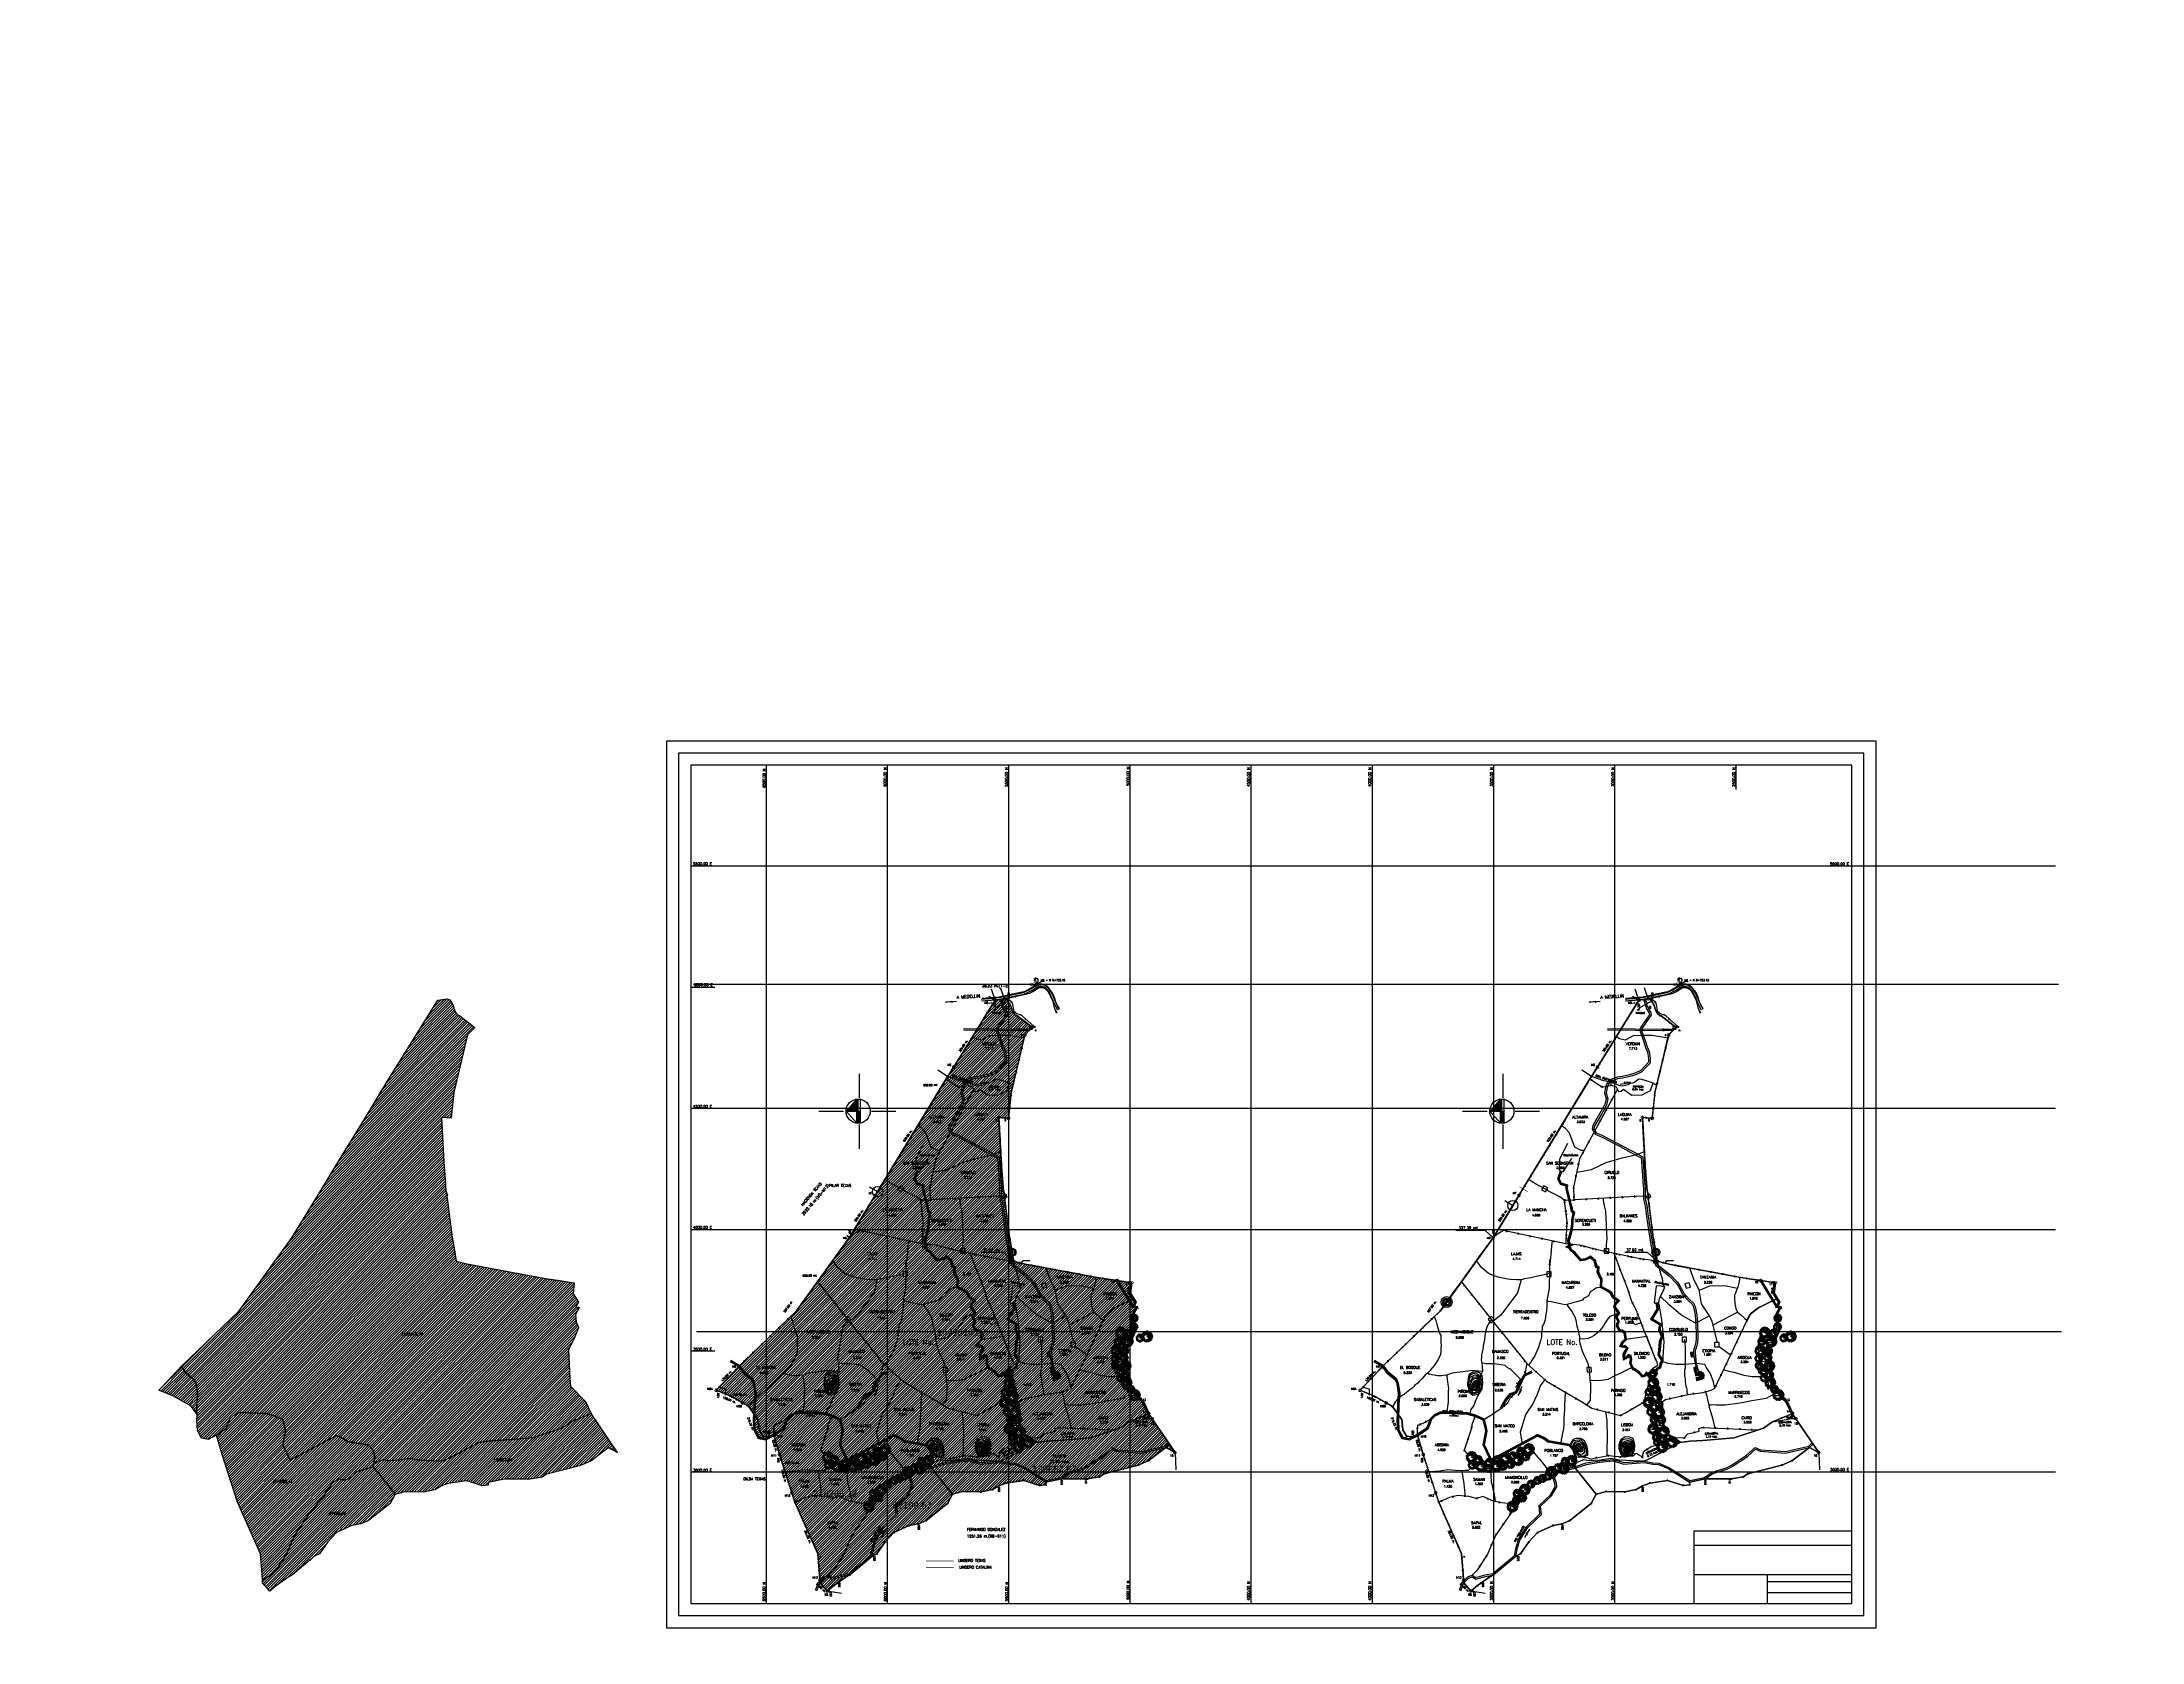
# Paper-space layout 'PLOTEO' of a CAD drawing. Extents: x 1 to 2110, y -115 to 603.
# Drawn here: x 1.05 to 9.45, y 0.8 to 7.2 of the extents above.
# The model-space entities are those that its viewports show. They can reach past a viewport. Long polylines and large blocks are cut down to what shows.
import ezdxf
from ezdxf.enums import TextEntityAlignment as Align

# ---------------------------------------------------------------- set-up
doc = ezdxf.new("R2010")
doc.units = 0
doc.header["$LTSCALE"] = 10
doc.header["$MEASUREMENT"] = 0
doc.header["$PDMODE"] = 2
doc.header["$PDSIZE"] = 3.5
for name, pattern in [('BORDER', [1.75, 0.5, -0.25, 0.5, -0.25, 0, -0.25]), ('CENTER', [2, 1.25, -0.25, 0.25, -0.25]), ('DASHDOT', [1, 0.5, -0.25, 0, -0.25]), ('DASHED', [0.75, 0.5, -0.25]), ('DIVIDE', [1.25, 0.5, -0.25, 0, -0.25, 0, -0.25]), ('HIDDEN', [0.375, 0.25, -0.125])]:
    doc.linetypes.add(name, pattern=pattern)
for name, color, linetype in [('ANDEN', 11, 'Continuous'), ('ARBOL4', 76, 'Continuous'), ('AREA', 2, 'Continuous'), ('BRECHA', 2, 'BORDER'), ('CANO', 5, 'DIVIDE'), ('CERCO', 2, 'Continuous'), ('COORD', 8, 'Continuous'), ('COORDENADAS', 1, 'Continuous'), ('COTA', 7, 'Continuous'), ('CUBIERTA', 30, 'Continuous'), ('DINTEL', 8, 'HIDDEN'), ('DIV-', 5, 'Continuous'), ('ENERGIA', 1, 'BORDER'), ('HOJA', 8, 'Continuous'), ('LIMITE', 6, 'Continuous'), ('LINEA', 7, 'Continuous'), ('MOJON', 2, 'Continuous'), ('MONTE', 2, 'DASHED'), ('MURO', 3, 'Continuous'), ('MURO BAJO', 3, 'Continuous'), ('PL', 3, 'Continuous'), ('PROY', 8, 'HIDDEN'), ('PROY-1', 8, 'HIDDEN'), ('PUA', 1, 'Continuous'), ('R', 1, 'Continuous'), ('r-100', 6, 'Continuous'), ('R-100B', 6, 'Continuous'), ('R120', 5, 'Continuous'), ('R60', 2, 'Continuous'), ('R80', 2, 'Continuous'), ('RASTROJO', 2, 'DASHDOT'), ('SOLID', 253, 'Continuous'), ('TUBERIA', 6, 'CENTER'), ('VIA', 4, 'Continuous')]:
    doc.layers.add(name, color=color, linetype=linetype)
doc.layers.get('PROY-1').off()
doc.layers.get('PROY-1').freeze()
doc.styles.add('textstyle3', font='romans', dxfattribs={"width": 0.8})
doc.styles.add('textstyle4', font='')
doc.styles.add('textstyle5', font='Arial.ttf')
doc.styles.get('textstyle4').set_extended_font_data('simplex')
pattern_1 = [(45, (2299.249, 0), (-5.3033009, 5.3033009), [])]
pattern_2 = [(0, (-257.8881, 0), (0, 0.3175), [])]

# ---------------------------------------------------------------- blocks, each defined once
blk = doc.blocks.new('DEC1')
for points in [[(-52.427143, -0.850769), (-55.081683, 0.4254), (-56.077133, -5.104706), (-55.081683, -6.380875), (-50.436243, -6.380875), (-51.099873, -5.104706), (-53.754413, -4.253914)], [(-52.427143, 19.568028), (-50.104423, 20.844198), (-46.786243, 17.441068), (-49.108973, 14.888718), (-53.754413, 14.463338), (-54.418043, 17.441068)], [(-48.445333, 5.530108), (-46.786243, 3.828518), (-44.795343, 5.104708)], [(-45.127153, 9.784018), (-44.463523, 14.463338), (-38.490813, 18.717258), (-39.818083, 15.739508)], [(-44.561383, 31.831348), (-39.273253, 31.705098), (-39.604093, 34.382268), (-36.824663, 35.356908), (-40.368063, 38.431048), (-41.276543, 35.116178)], [(-42.472623, 24.672728), (-44.131713, 23.396548), (-42.804433, 22.971158)], [(-38.104163, 42.886048), (-35.982343, 39.207198), (-33.437553, 39.947208), (-31.223573, 43.364378)], [(-32.518103, 32.329788), (-36.831723, 28.075868), (-31.854473, 28.926648)], [(-31.801213, 37.372358), (-27.415503, 38.148518), (-25.333863, 42.636518), (-27.944843, 42.431948), (-29.220293, 39.953298)], [(-30.195383, 13.187148), (-28.536293, 17.866458), (-25.218123, 16.164898), (-26.213573, 13.187148), (-27.872663, 14.463338)], [(-27.902623, 48.490098), (-28.642653, 45.945318), (-26.266303, 45.915268), (-25.694743, 47.690008)], [(-22.482173, 47.292998), (-22.915303, 48.664658), (-25.556323, 50.836408), (-20.701343, 52.081818), (-20.707443, 47.864548)], [(-22.563583, 30.628218), (-22.563583, 28.501248), (-21.568133, 29.352038)], [(-17.061733, 46.095918), (-21.688173, 40.867878), (-18.577893, 39.165388), (-13.789101, 40.946228), (-14.889992, 43.454908), (-16.965533, 43.184148)], [(-17.825703, 50.144688), (-15.340965, 55.637398), (-11.893769, 55.475018), (-12.802246, 52.160138), (-14.540878, 53.429518), (-15.347061, 51.420148), (-14.679306, 50.283108)], [(-12.277245, 32.755178), (-14.599968, 30.628218), (-13.604515, 29.777438), (-11.2818, 30.628218)], [(-12.70607, 49.248398), (-13.313744, 45.632738), (-10.937401, 45.602688), (-9.258873, 49.086028)], [(-5.640907, 20.844198), (-7.963623, 18.291858), (-11.2818, 20.418808), (-11.2818, 22.120378), (-7.963623, 20.844198), (-4.313629, 22.971158)], [(-10.286347, 57.002498), (-6.636353, 53.173978), (-4.977264, 55.300948), (-2.322731, 54.024758), (-2.654549, 58.704078), (-5.640907, 57.002498)], [(-7.299988, 42.539188), (-9.290886, 39.136068), (-5.640907, 37.859878), (-3.981812, 39.136068)], [(-1.990913, 33.180578), (-4.977264, 30.628218), (-3.318176, 27.225088), (-0.99546, 30.202838)], [(-2.654549, 51.047028), (-4.645447, 48.494678), (-3.318176, 45.091538), (-1.990913, 46.793108)], [(-0.66365, 1.276169), (-2.322731, 0.4254), (-1.327278, -0.425384), (0, 0)], [(2.322716, 47.218508), (-1.327278, 43.815368), (-0.66365, 40.412228), (3.318161, 37.009098), (6.636337, 38.710668), (2.654526, 40.837618), (5.309077, 44.666158)], [(-0.66365, 18.717258), (0.663628, 19.142638), (1.659081, 17.441068), (-0.66365, 16.590288)], [(2.096443, 60.253408), (0.995445, 56.151728), (3.318161, 54.875548), (7.299967, 55.726328)], [(2.654526, 51.897798), (6.304517, 49.345458), (10.949967, 51.047028), (8.959067, 52.748598), (6.304517, 51.897798)], [(6.636337, 30.628218), (6.304517, 25.523518), (13.272677, 21.269598), (14.931767, 22.120378), (9.290877, 25.098128), (12.277227, 29.352038)], [(10.949967, 39.136068), (9.622697, 36.158308), (10.618147, 33.605958), (10.949967, 36.158308)], [(13.272677, 57.002498), (10.949967, 55.726328), (12.609047, 54.024758), (14.268137, 54.875548)], [(19.245397, 47.643888), (12.277227, 47.218508), (13.272677, 43.815368), (17.918117, 41.688418), (18.913577, 44.240768), (17.254487, 45.516938)], [(15.927217, 35.307528), (16.922667, 29.777438), (14.268137, 28.075868), (17.918117, 26.799688), (19.245397, 31.479008)], [(16.259037, 52.323198), (16.922667, 53.599378), (16.590857, 57.002498), (20.904477, 54.450148), (17.918117, 51.472418)], [(18.581767, 15.739508), (16.922667, 13.187148), (19.245397, 11.060198), (21.236297, 11.910978), (19.577217, 13.612548)], [(21.568117, 28.075868), (20.240847, 25.098128), (22.231747, 24.247348), (23.890837, 25.948898)], [(21.568117, 51.047028), (27.209017, 53.173978), (29.531737, 50.621628), (26.545377, 48.920058), (26.213557, 51.047028), (24.222657, 50.196248), (23.890837, 48.920058)], [(24.554477, 46.793108), (21.568117, 44.666158), (23.227197, 42.964588), (26.877177, 44.240768)], [(23.890837, 30.202838), (21.568117, 37.009098), (25.218107, 32.329788)], [(25.549927, 37.859878), (32.186277, 39.561448), (34.177167, 43.389968), (33.181717, 35.307528), (29.199917, 34.882128)], [(31.522627, 48.069288), (29.863537, 46.367708), (28.536287, 43.389968), (32.186277, 45.516938)], [(29.531737, 34.031358), (28.536287, 31.053608), (36.499887, 31.479008), (33.181717, 34.456738)], [(29.863537, 27.650488), (28.536287, 22.971158), (30.527177, 17.441068), (32.186277, 20.418808), (29.863537, 22.120378)], [(29.531737, 7.231658), (31.854457, 4.679318), (32.186277, 0), (35.504437, 3.403137), (33.513537, 9.784018)], [(35.504437, 27.650488), (36.168077, 22.120378), (39.154437, 21.694998), (40.813507, 23.821948)], [(36.831707, 44.240768), (35.836257, 42.539188), (37.163527, 41.263018), (40.481707, 41.688418)], [(37.495347, 38.285278), (35.836257, 35.732928), (38.158977, 34.031358), (41.477157, 34.031358), (38.158977, 35.307528)], [(40.813507, 40.412228), (40.481707, 39.136068), (42.804427, 37.434478), (45.458957, 37.859878)], [(40.481707, 17.015668), (43.799877, 11.910978), (41.477157, 8.507848), (41.145337, 11.910978)], [(44.795317, 26.374298), (42.804427, 28.075868), (42.472607, 29.777438), (43.799877, 31.053608), (46.454417, 29.352038)], [(46.454417, 20.844198), (44.463497, 22.120378), (42.472607, 21.269598), (42.804427, 19.568028), (45.458957, 19.142638)], [(46.454417, 6.380878), (46.122607, 4.679318), (43.468057, 5.104708), (43.799877, 7.657058)], [(49.440767, 0.4254), (49.772577, -4.679306), (43.799877, -7.231651), (47.449857, -3.828529)], [(49.772577, 26.799688), (48.445307, 25.098128), (50.436227, 23.396548), (53.754397, 25.523518)], [(48.777127, 16.164898), (48.445307, 12.761768), (50.768037, 11.060198), (52.095307, 13.187148)], [(51.099847, 20.418808), (52.095307, 16.590288), (56.077117, 13.187148), (54.418027, 17.866458)], [(52.095307, 5.955488), (54.086217, 3.403137), (55.745307, 4.679318), (54.418027, 8.082458)], [(-50.768053, -17.015672), (-50.436243, -19.993412), (-52.427143, -19.568022), (-52.758963, -16.590282)], [(-47.449883, -17.015672), (-46.454433, -9.784004), (-41.145353, -6.806266), (-44.131713, -11.06018)], [(-45.458983, -31.478992), (-46.786243, -26.799672), (-44.463523, -23.396552), (-43.468073, -26.374292), (-44.463523, -28.075852)], [(-28.204473, -43.389972), (-32.518103, -44.240752), (-30.195383, -47.218492), (-26.545393, -46.367702)], [(-11.2818, -55.300932), (-13.936333, -51.472412), (-10.286347, -51.472412), (-7.963623, -52.323192)], [(9.622697, -56.151712), (6.304517, -54.024762), (8.295417, -52.748592), (8.959067, -53.173982), (12.277227, -53.173982), (12.277227, -51.472412), (15.595407, -51.897802), (14.268137, -54.024762)], [(20.572657, -34.456732), (16.922667, -37.859872), (18.249947, -39.986832), (21.236297, -38.285262)], [(22.563567, -50.621622), (25.218107, -49.770842), (22.563567, -48.069272)], [(24.554477, -39.561442), (23.890837, -40.837612), (27.872647, -44.666142), (34.508987, -42.539172), (32.186277, -40.412222), (27.872647, -41.688402)], [(30.195357, -3.828529), (28.536287, -5.53009), (29.863537, -6.806266)], [(38.158977, -36.583692), (38.822617, -39.136042), (45.127137, -37.434482)], [(47.118057, -15.739494), (45.127137, -17.866462), (46.122607, -22.120372), (48.445307, -19.568022)], [(48.113497, -26.799672), (45.127137, -28.501252), (45.458957, -32.755162), (47.118057, -30.202822)], [(50.436227, -9.784004), (51.099847, -13.187141), (53.754397, -13.187141), (55.413487, -10.634796), (53.090757, -11.06018)]]:
    blk.add_lwpolyline(points, close=True)
at = {"style": 'textstyle3', "width": 0.8, "flags": 1}
blk.add_attdef('ESTCODE', (0, 0), '', height=0.7, dxfattribs=at)
blk = doc.blocks.new('A$C3B855193')
for p, q in [((3.9, 4), (4.2, 4)), ((4, 3.9), (4, 4.2))]:
    blk.add_line(p, q)
for points in [[(0.3, 4.5), (0.1, 4.8), (0, 4.6), (0.2, 4.3)], [(0, 3.1), (0.2, 3.4), (0.3, 3.2), (0.3, 3)], [(0.7, 4), (0.4, 4.2), (0.3, 4), (0.4, 3.9)], [(0.8, 4.6), (0.5, 4.7), (0.4, 4.6), (0.5, 4.4)], [(0.9, 5.6), (0.6, 5.7), (0.5, 5.6), (0.7, 5.4)], [(0.5, 1.8), (0.6, 2), (0.7, 2), (0.7, 1.9), (0.8, 1.7), (0.9, 1.7), (1, 1.5), (0.8, 1.5)], [(0.6, 6), (0.8, 6.2), (1.1, 6.1), (1, 6), (0.8, 6)], [(1, 3.6), (0.7, 3.7), (0.6, 3.6), (0.8, 3.4)], [(1.2, 2.5), (0.9, 2.7), (0.8, 2.5), (1, 2.4)], [(1.4, 4), (1, 4.1), (0.9, 4), (1.1, 3.8)], [(1.5, 2.9), (1.2, 3.1), (1.1, 2.9), (1.3, 2.8)], [(1.4, 6.7), (1.2, 6.6), (1.2, 6.7), (1.3, 6.8)], [(1.6, 4.4), (1.3, 4.5), (1.2, 4.4), (1.4, 4.3)], [(1.4, 2.2), (1.2, 2.3), (1.2, 2.1)], [(1.6, 1.6), (1.3, 1.7), (1.2, 1.6), (1.4, 1.5)], [(1.2, 1.1), (1.4, 1), (1.4, 1.2)], [(1.8, 5.5), (1.4, 5.6), (1.3, 5.5), (1.5, 5.3)], [(1.8, 4.9), (1.5, 5.1), (1.4, 4.9), (1.6, 4.8)], [(1.8, 2.5), (1.5, 2.6), (1.4, 2.5), (1.6, 2.3)], [(1.5, 6.5), (1.9, 6.6), (2.3, 6.4), (1.9, 6.4)], [(2.1, 2.5), (2, 2.3), (1.7, 2.2), (2, 2.1), (2.3, 2.4)], [(2, 1.3), (1.9, 1.3), (1.7, 0.9), (2.1, 0.6), (2.1, 0.8), (1.9, 1)], [(2.2, 1.8), (1.9, 1.9), (1.8, 1.8), (2, 1.6)], [(2.3, 7.2), (2.4, 7.4), (2, 7.4), (1.9, 7.3), (2, 7), (2.1, 7), (2.1, 7.2)], [(2.4, 1.4), (2.3, 1.4), (2.2, 1.3)], [(2.7, 0.9), (2.4, 1.1), (2.3, 0.9), (2.5, 0.8)], [(2.5, 0.5), (2.4, 0.4), (2.7, 0)], [(2.9, 6), (2.6, 5.8), (2.5, 5.3), (2.6, 5.2), (2.6, 5.6), (3, 5.6)], [(3.1, 1.7), (3, 1.5), (2.7, 1.4), (3, 1.2), (3.4, 1.5)], [(2.9, 7.2), (2.8, 7), (2.9, 6.9)], [(3.1, 1.1), (2.9, 1.2), (2.9, 1)], [(3.3, 0.6), (3, 0.7), (2.9, 0.6), (3.1, 0.4)], [(3.4, 0.1), (3.3, 0.3), (3, 0.1), (3.2, 0.1)], [(3.2, 7.1), (3.5, 7.2), (4, 6.9), (3.7, 6.9)], [(3.6, 7.8), (3.8, 7.7), (3.7, 7.4), (3.4, 7.5), (3.3, 7.7), (3.5, 7.9)], [(3.8, 1.4), (3.7, 1.2), (3.4, 1.1), (3.7, 1), (4.1, 1.3)], [(3.8, 0.8), (3.5, 0.9), (3.4, 0.8), (3.6, 0.6)], [(4.1, 0.5), (3.9, 0.6), (3.7, 0.4), (3.9, 0.3)], [(3.8, 6.2), (4.2, 6.2), (4.2, 6), (4, 6), (4, 6.1)], [(3.9, 4), (3.8, 4.1), (3.8, 4), (3.8, 3.9)], [(4.2, 7.3), (4.1, 7.4), (4.1, 7.3)], [(4.6, 0.8), (4.2, 1), (4.1, 0.8), (4.3, 0.7)], [(4.6, 5.1), (4.3, 5), (4.2, 4.4), (4.3, 4.3), (4.4, 4.8), (4.7, 4.7)], [(4.4, 1.9), (4.3, 2), (4.2, 1.8)], [(4.6, 0.4), (4.4, 0.3), (4.5, 0.1), (4.7, 0.1), (4.6, 0.2)], [(4.6, 7.6), (4.8, 7.3), (4.9, 7.4), (5.1, 7.2), (5.2, 7.5), (4.9, 7.5)], [(5, 6.9), (4.6, 7), (4.8, 6.7)], [(5.2, 0.8), (4.9, 0.6), (4.6, 0.9), (4.9, 0.8)], [(5.1, 2.2), (5, 2), (4.7, 1.9), (5, 1.8), (5.4, 2.1)], [(5, 4.9), (4.8, 4.9), (4.8, 5.2), (4.9, 5.2), (4.9, 5), (5.2, 4.8)], [(5, 4.5), (5.1, 4.4), (5, 4.3), (4.9, 4.4)], [(5.3, 4.1), (5, 3.9), (4.9, 3.4), (5, 3.3), (5, 3.7), (5.4, 3.7)], [(5.2, 6.2), (5, 6.1), (5.1, 6.1)], [(5.3, 3.2), (5.1, 3.2), (5.1, 3), (5.2, 2.9), (5.2, 3.1)], [(5.5, 7.5), (5.3, 7.3), (5.5, 7.1), (5.7, 7.1)], [(5.3, 7), (5.5, 6.7), (5.9, 6.7), (5.8, 6.9), (5.6, 6.9)], [(5.5, 1.1), (5.4, 1.1), (5.3, 1.3), (5.5, 1.3)], [(5.6, 5.6), (5.4, 5.7), (5.4, 5.6), (5.5, 5.5)], [(5.8, 3.1), (5.5, 3), (5.4, 2.5), (5.5, 2.4), (5.5, 2.8), (5.9, 2.7)], [(5.9, 5), (5.6, 5.1), (5.5, 4.9), (5.7, 4.8)], [(6, 4.3), (5.6, 4.2), (5.5, 3.7), (5.6, 3.6), (5.7, 4), (6, 3.9)], [(6, 1.8), (5.8, 1.5), (5.5, 1.5), (5.7, 1.6)], [(5.6, 0.8), (5.5, 0.6), (5.7, 0.5), (5.8, 0.7)], [(6.3, 6.3), (5.8, 6.4), (5.8, 6.2), (6.1, 5.9), (6.2, 6.1), (6.1, 6.2)], [(6.4, 2.8), (6.1, 2.7), (5.8, 2.5), (6, 2.4), (6.1, 2.6)], [(6.2, 1.3), (6, 1.2), (5.9, 1), (6.1, 1)], [(6.2, 7), (6, 7), (6, 6.9), (6.2, 6.9)], [(6.5, 3.9), (6.2, 3.7), (6, 3.8), (6, 3.5), (6.4, 3.6)], [(6.2, 3.3), (6, 3.3), (6, 3.2), (6.1, 3.1)], [(6.3, 5.6), (6.1, 5.6), (6.1, 5.3), (6.2, 5.2)], [(6.2, 6.7), (6.3, 6.7), (6.4, 6.9), (6.6, 6.7), (6.3, 6.6)], [(6.6, 2.4), (6.2, 2.2), (6.3, 2), (6.5, 2)], [(6.4, 1.5), (6.5, 1.7), (6.3, 1.8), (6.2, 1.7), (6.3, 1.6)], [(6.5, 1.2), (6.3, 1.1), (6.2, 0.7), (6.5, 0.9)], [(6.9, 5.1), (6.6, 5.2), (6.4, 5.1), (6.3, 4.7), (6.5, 4.6), (6.5, 4.9), (6.8, 4.8)], [(6.6, 4.3), (6.4, 4.3), (6.3, 4.2), (6.4, 4.2)], [(6.6, 6.1), (6.4, 6), (6.4, 5.9), (6.7, 5.9)], [(6.4, 3.2), (6.8, 3.6), (6.6, 3.2)], [(6.5, 6.4), (7, 6.4), (7, 6.2), (6.8, 6.2), (6.8, 6.3), (6.7, 6.3), (6.6, 6.2)], [(7, 5.5), (6.8, 5.5), (6.6, 5.4), (6.8, 5.3)], [(6.8, 3), (6.6, 3), (6.8, 2.5), (6.9, 2.8)], [(6.7, 1.8), (6.8, 2), (6.9, 2), (7, 2), (7, 1.8)], [(6.9, 1.5), (6.8, 1.5), (6.7, 1.4), (6.9, 1.2)], [(6.9, 3.3), (7.2, 3), (7.5, 2.9), (7, 2.8), (6.9, 3)], [(7.2, 6.1), (7, 5.8), (7.2, 5.8), (7.2, 5.6), (7.5, 5.7), (7.3, 5.8)], [(7.4, 4), (7.2, 4.4), (7, 4.3), (7, 3.9), (7.2, 3.9), (7.2, 4.1)], [(7.3, 2.6), (7.1, 2.6), (7, 2.4), (7.1, 2.2), (7.1, 2.5)], [(7.2, 5.2), (7.1, 4.9), (7.4, 4.6), (7.4, 4.8), (7.3, 4.9)], [(7.5, 3.6), (7.3, 3.8), (7.2, 3.6), (7.4, 3.4)], [(7.7, 5.4), (7.4, 5.4), (7.4, 5.2), (7.6, 5)], [(7.8, 3.2), (7.6, 3.3), (7.4, 3.3), (7.6, 3.1)], [(7.5, 2.4), (7.4, 2.4), (7.4, 2.2), (7.5, 2.1)], [(7.7, 2.8), (7.5, 2.8), (7.5, 2.7), (7.6, 2.5)], [(7.8, 4.6), (7.7, 4.8), (7.6, 4.6), (7.7, 4.5)], [(7.6, 4.3), (7.7, 4.3), (7.9, 4.4), (7.9, 4.1), (7.6, 4.2)], [(7.7, 3.9), (8, 3.6), (7.9, 3.4), (7.7, 3.6), (7.8, 3.7), (7.7, 3.8), (7.6, 3.7)]]:
    blk.add_lwpolyline(points, close=True)
at = {"xscale": 0.0692855676280715, "yscale": 0.0692855676280715, "zscale": 0.0692855676280715}
blk.add_blockref('DEC1', (4, 3.9), dxfattribs=at)
blk = doc.blocks.new('dsgdfsgdfs')
at = {"layer": 'CUBIERTA', "transparency": 33554687}
h = blk.add_hatch(dxfattribs=at)
h.set_pattern_fill('LINE', color=256, scale=0.1, angle=90, style=0, pattern_type=0)
h.set_pattern_definition([(90, (-257.8881, 0), (-0.3175, 0), [])])
h.paths.add_polyline_path([(25677.7, 6009.3), (25658.1, 6009.3), (25652, 6003.3), (25683.7, 6003.3)], flags=0)
h.paths.add_polyline_path([(25683.7, 6015.4), (25677.2, 6015.4), (25674, 6012.1), (25674, 6012.1), (25670.7, 6015.4), (25662.5, 6015.4), (25657.3, 6010.1), (25658.1, 6009.3), (25677.7, 6009.3)], flags=0)
h.paths.add_polyline_path([(25702.4, 6024.4), (25674.9, 6024.4), (25674, 6023.5), (25677.2, 6020.2), (25706.6, 6020.2)], flags=0)
h.paths.add_polyline_path([(25706.6, 6028.6), (25670.9, 6028.6), (25670.7, 6028.6), (25674.9, 6024.4), (25702.4, 6024.4)], flags=0)
h.paths.add_polyline_path([(25662.5, 6029.2), (25652, 6029.2), (25657.3, 6024)], flags=0)
h = blk.add_hatch(dxfattribs=at)
h.set_pattern_fill('LINE', color=256, scale=0.1, style=0, pattern_type=0)
h.set_pattern_definition(pattern_2)
h.paths.add_polyline_path([(25662.5, 6029.2), (25657.3, 6024), (25657.3, 6010.1), (25662.5, 6015.4)], flags=0)
h.paths.add_polyline_path([(25657.3, 6024), (25652, 6029.2), (25652, 6003.3), (25658.1, 6009.3), (25657.3, 6010.1)], flags=0)
h = blk.add_hatch(dxfattribs=at)
h.set_pattern_fill('LINE', color=256, scale=0.1, style=0, pattern_type=0)
h.set_pattern_definition(pattern_2)
h.paths.add_polyline_path([(25670.7, 6028.6), (25670.7, 6015.4), (25674, 6012.1), (25674, 6023.5), (25674.9, 6024.4)], flags=0)
h = blk.add_hatch(dxfattribs=at)
h.set_pattern_fill('LINE', color=256, scale=0.1, style=0, pattern_type=0)
h.set_pattern_definition(pattern_2)
h.paths.add_polyline_path([(25706.6, 6028.6), (25702.4, 6024.4), (25706.6, 6020.2)], flags=0)
h.paths.add_polyline_path([(25677.2, 6020.2), (25674, 6023.5), (25674, 6012.1), (25677.2, 6015.4)], flags=0)
h = blk.add_hatch(dxfattribs=at)
h.set_pattern_fill('LINE', color=256, scale=0.1, style=0, pattern_type=0)
h.set_pattern_definition(pattern_2)
h.paths.add_polyline_path([(25683.7, 6015.4), (25677.7, 6009.3), (25683.7, 6003.3)], flags=0)
at = {"layer": 'ANDEN'}
for p, q in [((25653, 5998.7), (25653, 6003.3)), ((25653, 5998.7), (25656.4, 5998.7)), ((25656.4, 5998.7), (25656.4, 6003.3)), ((25657.8, 5998.9), (25656.4, 5998.9)), ((25659.8, 6003.3), (25656.9, 6003.3)), ((25656.9, 5998.9), (25656.9, 6003.3)), ((25659.8, 6002.8), (25657.4, 6002.8)), ((25659.8, 6001.8), (25659.8, 6003.3)), ((25659.9, 6003.3), (25659.9, 6001.8)), ((25662, 6003.3), (25662, 6001.8)), ((25662.1, 6002.1), (25668.1, 6002.1)), ((25671.3, 6000.1), (25662.5, 6000.1)), ((25668.2, 6000.1), (25670.5, 5995.8)), ((25668.6, 5999.6), (25671, 5999.6)), ((25670.2, 6002.7), (25669.2, 6002.7)), ((25669.2, 6000.9), (25671.3, 6000.9)), ((25669.2, 6000.7), (25671.4, 6000.7)), ((25671.1, 6003.3), (25670.2, 6002.7)), ((25670.2, 6002.7), (25674.6, 5995.1)), ((25671, 5999.6), (25672.6, 5996.7)), ((25671.3, 6000.1), (25673.2, 5996.5)), ((25673.7, 5996.7), (25672.3, 5995.9)), ((25673, 6006.7), (25673, 6004.3)), ((25678.1, 5997.1), (25674.6, 5995.1)), ((25675.2, 6003.3), (25675.2, 6002.2)), ((25675.2, 6002.2), (25678.1, 5997.1)), ((25677, 6002.4), (25675.5, 6001.5)), ((25675.6, 6001.4), (25675.5, 6001.4)), ((25677.1, 6002.3), (25675.6, 6001.4)), ((25677, 6002.4), (25677, 6003.3)), ((25677.1, 5998.7), (25680.4, 6000.6)), ((25677.2, 6019), (25678.6, 6019)), ((25677.2, 6016), (25678.6, 6016)), ((25677.2, 6002.4), (25677.2, 6002.9)), ((25677.2, 5998.6), (25680.6, 6000.5)), ((25678.6, 6020.2), (25678.6, 6015.4)), ((25678.6, 6019), (25678.6, 6016)), ((25680.4, 6002.9), (25680.4, 6000.4)), ((25680.6, 6000.5), (25680.6, 6002.9)), ((25688.1, 6013.6), (25697, 6013.6))]:
    blk.add_line(p, q, dxfattribs=at)
for points in [[(25673.8, 5996.6), (25672.4, 5995.8, -0.24597), (25662.4, 5996, -0.072026), (25660.4, 5997.6, 0.164428), (25657.8, 5998.7), (25656.4, 5998.7)], [(25672.6, 5996.7), (25672, 5996.4, -0.245433), (25662.7, 5996.7, -0.072549), (25660.8, 5998.1, 0.166957), (25657.8, 5999.4), (25657.4, 5999.4), (25657.4, 6002.8)]]:
    blk.add_lwpolyline(points, format="xyb", dxfattribs=at)
for points in [[(25662.1, 6002), (25662.1, 6002.1)], [(25668.1, 6001.8), (25668.1, 6002.1)], [(25672.6, 5996.7), (25672, 5996.4)], [(25677, 6002.9), (25682.4, 6002.9), (25682.4, 6003.3)], [(25677.2, 6002.4), (25680.4, 6002.4)], [(25697, 6017.6), (25694.5, 6017.6)]]:
    blk.add_lwpolyline(points, dxfattribs=at)
for centre, radius, start, end in [((25657.4, 5994.4), 4.56, 47.13708, 84.66064), ((25660.9, 6001.9), 1.18, 187.275, 3.11209), ((25660.9, 6001.9), 1.04, 188.32565, 351.67435), ((25666.6, 6003.8), 8.65, 224.81719, 241.32911), ((25662.7, 5998.5), 1.55, 95.23389, 227.4475), ((25667.6, 6005.4), 10.6, 240.74795, 295.99079), ((25669.2, 6001.8), 1.08, 178.02087, 271.89519), ((25669.2, 6001.8), 0.928, 90, 271.89519), ((25668.6, 5999.8), 0.2, 210, 270), ((25677.1, 6002.4), 0.1, 300, 0), ((25694.5, 6021.4), 3.85, 198.14777, 270.07392)]:
    blk.add_arc(centre, radius, start, end, dxfattribs=at)
blk.add_open_spline([(25662.5, 6000.1), (25662.3, 6000.1), (25661.9, 6000.2), (25661.5, 6000.6), (25661.3, 6000.8)], degree=3, knots=[0, 0, 0, 0, 0.579839, 1.453762, 1.453762, 1.453762, 1.453762], dxfattribs=at)
at = {"layer": 'CUBIERTA'}
for p, q in [((25652, 6029.2), (25657.3, 6024)), ((25652, 6003.3), (25658.1, 6009.3)), ((25662.5, 6029.2), (25657.3, 6024)), ((25657.3, 6024), (25657.3, 6010.1)), ((25657.3, 6010.1), (25662.5, 6015.4)), ((25657.3, 6010.1), (25658.1, 6009.3)), ((25677.7, 6009.3), (25658.1, 6009.3)), ((25670.7, 6028.6), (25674.9, 6024.4)), ((25670.7, 6015.4), (25674, 6012.1)), ((25674, 6023.5), (25674.9, 6024.4)), ((25677.2, 6015.4), (25674, 6012.1)), ((25674.9, 6024.4), (25702.4, 6024.4)), ((25677.7, 6009.3), (25683.7, 6015.4)), ((25677.7, 6009.3), (25683.7, 6003.3)), ((25706.6, 6028.6), (25702.4, 6024.4)), ((25706.6, 6020.2), (25702.4, 6024.4))]:
    blk.add_line(p, q, dxfattribs=at)
for points in [[(25670.7, 6015.4), (25662.5, 6015.4), (25662.5, 6029.2), (25652, 6029.2), (25652, 6003.3), (25683.7, 6003.3), (25683.7, 6015.4), (25677.2, 6015.4)], [(25657.3, 6010.1), (25662.5, 6015.4), (25662.5, 6029.2), (25657.3, 6024), (25657.3, 6010.1)], [(25670.9, 6028.6), (25670.9, 6028.6), (25670.7, 6028.6), (25670.7, 6015.4)], [(25677.2, 6015.4), (25677.2, 6020.2), (25706.6, 6020.2), (25706.6, 6028.6), (25670.9, 6028.6)], [(25674, 6012.1), (25674, 6023.5), (25677.2, 6020.2)]]:
    blk.add_lwpolyline(points, dxfattribs=at)
for points in [[(25652, 6029.2), (25652, 6003.3), (25658.1, 6009.3), (25657.3, 6010.1), (25657.3, 6024)], [(25670.7, 6028.6), (25670.7, 6015.4), (25674, 6012.1), (25674, 6023.5), (25674.9, 6024.4)], [(25683.7, 6015.4), (25677.7, 6009.3), (25683.7, 6003.3)]]:
    blk.add_lwpolyline(points, close=True, dxfattribs=at)
at = {"layer": 'DINTEL'}
for points in [[(25690.8, 6029.5), (25693.6, 6029.5)], [(25690.8, 6029.2), (25693.6, 6029.2)]]:
    blk.add_lwpolyline(points, dxfattribs=at)
at = {"layer": 'MURO BAJO'}
for p, q in [((25693.8, 6029.9), (25690.6, 6029.9)), ((25690.6, 6029.9), (25690.6, 6028.6)), ((25690.8, 6028.6), (25690.8, 6029.8)), ((25690.8, 6029.8), (25693.6, 6029.8)), ((25693.6, 6029.8), (25693.6, 6028.6)), ((25693.8, 6028.6), (25693.8, 6029.9))]:
    blk.add_line(p, q, dxfattribs=at)
for points in [[(25683.7, 6013.6), (25688.1, 6013.6), (25688.1, 6008.8), (25688.1, 6008.8)], [(25683.7, 6013.3), (25687.8, 6013.3), (25687.8, 6009.1), (25687.8, 6009.1)]]:
    blk.add_lwpolyline(points, dxfattribs=at)

msp = doc.modelspace()

# ---------------------------------------------------------------- hatches: boundary and pattern name
at = {"transparency": 33554687}
for points in [[(23570.3, 7634.8), (23536.2, 7597.1), (23570.3, 7597.1)], [(26225.6, 7634.8), (26191.5, 7597.1), (26225.6, 7597.1)], [(23570.3, 7597.1), (23536.2, 7597.1), (23525.3, 7585), (23570.3, 7585)], [(26225.6, 7597.1), (26191.5, 7597.1), (26180.6, 7585), (26225.6, 7585)]]:
    msp.add_hatch(color=256, dxfattribs=at).paths.add_polyline_path(points, flags=0)
h = msp.add_hatch(color=256, dxfattribs=at)
edge = h.paths.add_edge_path(flags=0)
edge.add_line((23585.3, 7585), (23575.3, 7585))
edge.add_line((23575.3, 7585), (23575.3, 7535))
edge.add_arc((23575.3, 7585), 50, 270, 281.53696)
edge.add_line((23585.3, 7536.1), (23585.3, 7585))
h = msp.add_hatch(color=256, dxfattribs=at)
edge = h.paths.add_edge_path(flags=0)
edge.add_line((26240.6, 7585), (26230.6, 7585))
edge.add_line((26230.6, 7585), (26230.6, 7535))
edge.add_arc((26230.6, 7585), 50, 270, 281.53696)
edge.add_line((26240.6, 7536.1), (26240.6, 7585))
at = {"layer": 'COORDENADAS', "true_color": 0xe60000, "transparency": 33554687}
h = msp.add_hatch(dxfattribs=at)
h.set_pattern_fill('LINE', color=1, scale=60, angle=45, style=0, pattern_type=0)
h.set_pattern_definition([(45, (2133.2714, -4e-09), (-5.3033009, 5.3033009), [])])
h.paths.add_polyline_path([(20783.5, 6531.3), (20783.3, 6531.5), (21022.4, 6762), (21239.7, 7063.1), (21346.8, 7237.8), (21441.9, 7393.9), (21530.3, 7539), (21639.6, 7718.3), (21670.2, 7766.8), (21841.7, 8042.9), (21879.4, 8048.7), (21890.6, 8044.1), (21904.7, 8020.4), (21909.9, 8003.8), (21916, 7990.1), (21925.8, 7981.4), (21929.7, 7979.2), (21932.6, 7978.3), (21969.9, 7949.7), (21994.6, 7930.8), (21964.2, 7900), (21907.8, 7661.6), (21896.3, 7556), (21896.3, 7555.7), (21856.4, 7559.7), (21866.1, 7375.5), (21869.9, 7320.8), (21875.1, 7256.8), (21881.2, 7238.9), (21878.4, 7232.5), (21879.6, 7227.6), (21893.6, 7117.5), (21900.8, 7065.9), (21911.1, 7003.2), (21917.1, 6966.1), (21967.7, 6953.9), (21972.2, 6952.8), (21977.3, 6952.4), (22173.7, 6915.7), (22212.9, 6908.3), (22249.9, 6901.4), (22256.7, 6900.2), (22286.7, 6895.1), (22344.8, 6886.7), (22404.6, 6877.7), (22399.5, 6831.2), (22421.3, 6796.8), (22411.1, 6777.6), (22425.2, 6776.1), (22409, 6745.6), (22412.7, 6716.6), (22422.2, 6692.9), (22422, 6690.4), (22421.1, 6687.3), (22407.2, 6654.4), (22380.9, 6600), (22385.7, 6483), (22388.8, 6450.2), (22450.3, 6386.9), (22473.9, 6338.4), (22465.5, 6334.5), (22462.2, 6332.9), (22450.6, 6327.4), (22441.6, 6324.3), (22392, 6303.6), (22354.9, 6278.1), (22233.8, 6237.1), (22104.9, 6226.8), (22053.1, 6223.5), (22012.1, 6218.4), (21934.7, 6177.3), (21867, 6142.6), (21844.4, 6141.1), (21761.2, 6145.3), (21727, 6152.1), (21679.8, 6145.5), (21632.9, 6143), (21614.1, 6146.8), (21577.3, 6132.9), (21581.3, 6158.4), (21573.2, 6188.5), (21555.1, 6207.1), (21467.3, 6222.5), (21451.2, 6235.3), (21423, 6247.5), (21232.5, 6145.1), (21201.8, 6209), (21212.8, 6264.9), (21210.3, 6280.2), (21201.7, 6313), (21166, 6328.2), (21134.5, 6337.4), (21023.6, 6341.5), (20998.5, 6330.1), (20983.8, 6315.6), (20968.2, 6275.8), (20928.7, 6248.4), (20916.9, 6242.6), (20910, 6239.1), (20893.7, 6231.1), (20866.9, 6235.7), (20849.6, 6268.5), (20847.5, 6308.9), (20848.3, 6333.9), (20845.5, 6337.8), (20850.3, 6421.8), (20844.4, 6459.9), (20837.7, 6476.2), (20804.9, 6502.5), (20783.5, 6531.3), (20783.3, 6531.5)], flags=0)
h = msp.add_hatch(dxfattribs=at)
h.set_pattern_fill('LINE', color=1, scale=60, angle=45, style=0, pattern_type=0)
h.set_pattern_definition([(45, (4432.5205, 1e-12), (-5.3033009, 5.3033009), [])])
h.paths.add_polyline_path([(23082.7, 6531.3), (23082.5, 6531.5), (23321.6, 6762), (23538.9, 7063.1), (23646.1, 7237.8), (23741.1, 7393.9), (23829.6, 7539), (23938.8, 7718.3), (23969.4, 7766.8), (24140.9, 8042.9), (24178.7, 8048.7), (24189.8, 8044.1), (24204, 8020.4), (24209.1, 8003.8), (24215.2, 7990.1), (24225, 7981.4), (24229, 7979.2), (24231.8, 7978.3), (24269.2, 7949.7), (24293.9, 7930.8), (24263.4, 7900), (24207, 7661.6), (24195.5, 7556), (24195.5, 7555.7), (24155.7, 7559.7), (24165.3, 7375.5), (24169.2, 7320.8), (24174.3, 7256.8), (24180.5, 7238.9), (24177.7, 7232.5), (24178.9, 7227.6), (24192.9, 7117.5), (24200, 7065.9), (24210.3, 7003.2), (24216.3, 6966.1), (24266.9, 6953.9), (24271.4, 6952.8), (24276.5, 6952.4), (24473, 6915.7), (24512.1, 6908.3), (24549.2, 6901.4), (24555.9, 6900.2), (24586, 6895.1), (24644, 6886.7), (24703.9, 6877.7), (24698.7, 6831.2), (24720.5, 6796.8), (24710.4, 6777.6), (24724.5, 6776.1), (24708.2, 6745.6), (24712, 6716.6), (24721.5, 6692.9), (24721.2, 6690.4), (24720.4, 6687.3), (24706.5, 6654.4), (24680.2, 6600), (24684.9, 6483), (24688, 6450.2), (24749.5, 6386.9), (24773.2, 6338.4), (24764.8, 6334.5), (24761.5, 6332.9), (24749.8, 6327.4), (24740.9, 6324.3), (24691.3, 6303.6), (24654.2, 6278.1), (24533.1, 6237.1), (24404.2, 6226.8), (24352.3, 6223.5), (24311.4, 6218.4), (24233.9, 6177.3), (24166.3, 6142.6), (24143.6, 6141.1), (24060.5, 6145.3), (24026.3, 6152.1), (23979.1, 6145.5), (23932.2, 6143), (23913.3, 6146.8), (23876.5, 6132.9), (23880.6, 6158.4), (23872.4, 6188.5), (23854.4, 6207.1), (23766.5, 6222.5), (23750.4, 6235.3), (23722.2, 6247.5), (23531.8, 6145.1), (23501, 6209), (23512, 6264.9), (23509.5, 6280.2), (23501, 6313), (23465.3, 6328.2), (23433.7, 6337.4), (23322.8, 6341.5), (23297.7, 6330.1), (23283.1, 6315.6), (23267.4, 6275.8), (23227.9, 6248.4), (23216.2, 6242.6), (23209.2, 6239.1), (23193, 6231.1), (23166.1, 6235.7), (23148.9, 6268.5), (23146.7, 6308.9), (23147.6, 6333.9), (23144.7, 6337.8), (23149.5, 6421.8), (23143.7, 6459.9), (23137, 6476.2), (23104.2, 6502.5), (23082.7, 6531.3), (23082.5, 6531.5)], flags=0)
at = {"layer": 'COORDENADAS', "true_color": 0x0075eb, "transparency": 33554687}
h = msp.add_hatch(dxfattribs=at)
h.set_pattern_fill('LINE', color=150, scale=60, angle=45, style=0, pattern_type=0)
h.set_pattern_definition([(45, (-2299.249, 2e-12), (-5.3033009, 5.3033009), [])])
h.paths.add_polyline_path([(20782.1, 6530.3), (20783.5, 6531.3), (20804.9, 6502.5), (20837.7, 6476.2), (20844.4, 6459.9), (20850.3, 6421.8), (20845.5, 6337.8), (20823.4, 6368.2), (20748.3, 6410.8), (20729.9, 6417.3), (20691, 6433.9), (20702.6, 6446.3), (20736.6, 6482.2), (20771, 6518.5)], flags=0)
h = msp.add_hatch(dxfattribs=at)
h.set_pattern_fill('LINE', color=150, scale=60, angle=45, style=0, pattern_type=0)
h.paths.add_polyline_path([(23081.4, 6530.3), (23082.7, 6531.3), (23104.2, 6502.5), (23137, 6476.2), (23143.7, 6459.9), (23149.5, 6421.8), (23144.7, 6337.8), (23122.7, 6368.2), (23047.6, 6410.8), (23029.2, 6417.3), (22990.2, 6433.9), (23001.9, 6446.3), (23035.9, 6482.2), (23070.2, 6518.5)], flags=0)
h = msp.add_hatch(dxfattribs=at)
h.set_pattern_fill('LINE', color=150, scale=60, angle=45, style=0, pattern_type=0)
h.paths.add_polyline_path([(20928.7, 6248.4), (20968.2, 6275.8), (20983.8, 6315.6), (20998.5, 6330.1), (21023.6, 6341.5), (21134.5, 6337.4), (21166, 6328.2), (21201.7, 6313), (21210.3, 6280.2), (21212.8, 6264.9), (21201.8, 6209), (21232.5, 6145.1), (21353.9, 6209.9), (21423, 6247.5), (21451.2, 6235.3), (21467.3, 6222.5), (21555.1, 6207.1), (21573.2, 6188.5), (21581.3, 6158.4), (21574.9, 6118.4), (21507.1, 6098.5), (21485.8, 6075), (21460.2, 6062.5), (21434.6, 6068.1), (21408.4, 6054.4), (21368.7, 5995.5), (21309.9, 5922.2), (21249.7, 5835.2), (21217.1, 5757.7), (21174.2, 5691.7), (21151.8, 5669.7), (21133.7, 5662.3), (21130.1, 5658.9), (21127.6, 5656.6), (21120, 5649.5), (21118.3, 5647.9), (21117.9, 5653.5), (21115.1, 5692.2), (21110.2, 5759.6), (21015.5, 5971.8), (20952, 6168.7)], flags=0)
at = {"layer": 'COORDENADAS', "true_color": 0xff962e, "transparency": 33554687}
h = msp.add_hatch(dxfattribs=at)
h.set_pattern_fill('LINE', color=30, scale=60, angle=45, style=0, pattern_type=0)
h.paths.add_polyline_path([(21614.1, 6146.8), (21577.3, 6132.9), (21574.9, 6118.4), (21665.6, 6004.6), (21707, 6016.6), (21783.2, 6014.8), (21829.8, 6024.1), (21855.8, 6039.5), (21886, 6050.9), (21959.8, 6061.8), (22024.8, 6041.6), (22050.9, 6044.1), (22050.4, 6055.2), (22115, 6068.2), (22222.6, 6068.4), (22271.8, 6076.6), (22291.2, 6089.8), (22431.3, 6125.5), (22472.4, 6143.3), (22544.7, 6197.5), (22583.3, 6176.8), (22473.9, 6338.4), (22450.6, 6327.4), (22441.6, 6324.3), (22392, 6303.6), (22354.9, 6278.1), (22233.8, 6237.1), (22053.1, 6223.5), (22012.1, 6218.4), (21867, 6142.6), (21844.4, 6141.1), (21761.2, 6145.3), (21727, 6152.1), (21679.8, 6145.5), (21632.9, 6143)], flags=0)
at = {"layer": 'COORDENADAS', "true_color": 0x0075eb, "transparency": 33554687}
h = msp.add_hatch(dxfattribs=at)
h.set_pattern_fill('LINE', color=150, scale=60, angle=45, style=0, pattern_type=0)
h.set_pattern_definition(pattern_1)
h.paths.add_polyline_path([(23227.9, 6248.4), (23267.4, 6275.8), (23283.1, 6315.6), (23297.7, 6330.1), (23322.8, 6341.5), (23433.7, 6337.4), (23465.3, 6328.2), (23501, 6313), (23509.5, 6280.2), (23512, 6264.9), (23501, 6209), (23531.8, 6145.1), (23653.2, 6209.9), (23722.2, 6247.5), (23750.4, 6235.3), (23766.5, 6222.5), (23854.4, 6207.1), (23872.4, 6188.5), (23880.6, 6158.4), (23874.2, 6118.4), (23806.4, 6098.5), (23785, 6075), (23759.5, 6062.5), (23733.9, 6068.1), (23707.7, 6054.4), (23667.9, 5995.5), (23609.1, 5922.2), (23548.9, 5835.2), (23516.4, 5757.7), (23473.5, 5691.7), (23451.1, 5669.7), (23433, 5662.3), (23429.3, 5658.9), (23426.8, 5656.6), (23419.2, 5649.5), (23417.5, 5647.9), (23417.1, 5653.5), (23414.3, 5692.2), (23409.5, 5759.6), (23314.8, 5971.8), (23251.2, 6168.7)], flags=0)
at = {"layer": 'COORDENADAS', "true_color": 0xff962e, "transparency": 33554687}
h = msp.add_hatch(dxfattribs=at)
h.set_pattern_fill('LINE', color=30, scale=60, angle=45, style=0, pattern_type=0)
h.set_pattern_definition(pattern_1)
h.paths.add_polyline_path([(23913.3, 6146.8), (23876.5, 6132.9), (23874.2, 6118.4), (23964.9, 6004.6), (24006.3, 6016.6), (24082.5, 6014.8), (24129, 6024.1), (24155, 6039.5), (24185.3, 6050.9), (24259.1, 6061.8), (24324, 6041.6), (24350.2, 6044.1), (24349.7, 6055.2), (24414.3, 6068.2), (24521.9, 6068.4), (24571.1, 6076.6), (24590.5, 6089.8), (24730.5, 6125.5), (24771.6, 6143.3), (24843.9, 6197.5), (24882.6, 6176.8), (24773.2, 6338.4), (24749.8, 6327.4), (24740.9, 6324.3), (24691.3, 6303.6), (24654.2, 6278.1), (24533.1, 6237.1), (24352.3, 6223.5), (24311.4, 6218.4), (24166.3, 6142.6), (24143.6, 6141.1), (24060.5, 6145.3), (24026.3, 6152.1), (23979.1, 6145.5), (23932.2, 6143)], flags=0)
at = {"layer": 'COORDENADAS', "true_color": 0x00753b, "transparency": 33554687}
h = msp.add_hatch(dxfattribs=at)
h.set_pattern_fill('LINE', color=116, scale=60, angle=45, style=0, pattern_type=0)
h.paths.add_polyline_path([(21118.3, 5647.9), (21133.7, 5662.3), (21151.8, 5669.7), (21174.2, 5691.7), (21217.1, 5757.7), (21249.7, 5835.2), (21309.9, 5922.2), (21368.7, 5995.5), (21408.4, 6054.4), (21433.7, 6068.3), (21460.2, 6062.5), (21485.8, 6075), (21507.1, 6098.5), (21574.9, 6118.4), (21665.6, 6004.6), (21644.9, 5966.3), (21556.2, 5896.2), (21524.4, 5882.8), (21487, 5876), (21423.7, 5847), (21387.7, 5808.6), (21353.6, 5759.7), (21333.4, 5749.1), (21241.7, 5672), (21222.4, 5662.2), (21189.6, 5637.7), (21174.4, 5627.5), (21148.4, 5605.7), (21118.8, 5640.2)], flags=0)
h = msp.add_hatch(dxfattribs=at)
h.set_pattern_fill('LINE', color=116, scale=60, angle=45, style=0, pattern_type=0)
h.set_pattern_definition(pattern_1)
h.paths.add_polyline_path([(23417.5, 5647.9), (23433, 5662.3), (23451.1, 5669.7), (23473.5, 5691.7), (23516.4, 5757.7), (23548.9, 5835.2), (23609.1, 5922.2), (23667.9, 5995.5), (23707.7, 6054.4), (23733, 6068.3), (23759.5, 6062.5), (23785, 6075), (23806.4, 6098.5), (23874.2, 6118.4), (23964.9, 6004.6), (23944.2, 5966.3), (23855.4, 5896.2), (23823.6, 5882.8), (23786.3, 5876), (23723, 5847), (23686.9, 5808.6), (23652.8, 5759.7), (23632.7, 5749.1), (23541, 5672), (23521.6, 5662.2), (23488.9, 5637.7), (23473.7, 5627.5), (23447.6, 5605.7), (23418.1, 5640.2)], flags=0)
at = {"layer": 'CUBIERTA', "transparency": 33554687}
h = msp.add_hatch(dxfattribs=at)
h.set_pattern_fill('ANSI31', color=256, style=0, pattern_type=0)
h.paths.add_polyline_path([(24353.6, 6589.6), (24356.3, 6571.9), (24364.7, 6573.2), (24362.3, 6590.9)], flags=0)
h = msp.add_hatch(dxfattribs=at)
h.set_pattern_fill('ANSI31', color=256, style=0, pattern_type=0)
h.set_pattern_definition([(45, (2655.2752, 0), (-0.08838834765, 0.08838834765), [])])
h.paths.add_polyline_path([(27008.9, 6589.6), (27011.6, 6571.9), (27020, 6573.2), (27017.6, 6590.9)], flags=0)

# ---------------------------------------------------------------- linework, layer by layer
at = {"color": 4}
for p, q in [((23580.3, 7639.8), (23580.3, 7739.8)), ((26235.6, 7639.8), (26235.6, 7739.8)), ((23525.3, 7585), (23570.3, 7634.8)), ((23570.3, 7535.3), (23570.3, 7634.8)), ((23575.3, 7535), (23575.3, 7635)), ((23585.3, 7536.1), (23585.3, 7634)), ((26180.6, 7585), (26225.6, 7634.8)), ((26225.6, 7535.3), (26225.6, 7634.8)), ((26230.6, 7535), (26230.6, 7635)), ((26240.6, 7536.1), (26240.6, 7634)), ((23412.8, 7585), (23515.3, 7585)), ((23570.3, 7535.3), (23525.3, 7585)), ((23525.3, 7585), (23570.3, 7585)), ((23575.3, 7585), (23585.3, 7585)), ((23630.3, 7585), (23730.3, 7585)), ((26068.1, 7585), (26170.6, 7585)), ((26225.6, 7535.3), (26180.6, 7585)), ((26180.6, 7585), (26225.6, 7585)), ((26230.6, 7585), (26240.6, 7585)), ((26285.6, 7585), (26385.6, 7585)), ((23580.3, 7430.3), (23580.3, 7530.3)), ((26235.6, 7430.3), (26235.6, 7530.3))]:
    msp.add_line(p, q, dxfattribs=at)
for centre in [(23575.3, 7585), (26230.6, 7585)]:
    msp.add_circle(centre, 50, dxfattribs=at)
for p in [(23747.4, 7404.1), (26402.7, 7404.1)]:
    msp.add_point(p)
at = {"layer": 'AREA'}
for p in [(24309.6, 8106.3), (24310.1, 8111.5), (24311.9, 8115.7), (26964.8, 8106.3), (26965.4, 8111.5), (26967.1, 8115.7), (24093.9, 7967.7), (24140.9, 8042.9), (24178.7, 8048.7), (24193.7, 8049), (24197.8, 8052.1), (24392.9, 7993.3), (26749.2, 7967.7), (26796.2, 8042.9), (26834, 8048.7), (26849, 8049), (26853.1, 8052.1), (27048.2, 7993.3), (23938.8, 7718.3), (23944.5, 7727.6), (23978.5, 7781), (26594.1, 7718.3), (26599.7, 7727.6), (26633.8, 7781), (24155.7, 7559.7), (24171.2, 7558.1), (26810.9, 7559.7), (26826.5, 7558.1), (23543.5, 7069.4), (26198.7, 7069.4), (24216.4, 6966), (26871.7, 6966), (23408.3, 6881.5), (24644, 6886.7), (26063.5, 6881.5), (27299.3, 6886.7), (23321.6, 6762), (24698.7, 6831.2), (25976.9, 6762), (27354, 6831.2), (23084.6, 6533.7), (25739.9, 6533.7), (22990.2, 6433.9), (23001.9, 6446.3), (23029.2, 6417.3), (23047.6, 6410.8), (24685.2, 6492.5), (25645.5, 6433.9), (25657.2, 6446.3), (25684.5, 6417.3), (25702.9, 6410.8), (27340.5, 6492.5), (23054.7, 6406.4), (23098.3, 6381.9), (23122.7, 6368.2), (25710, 6406.4), (25753.6, 6381.9), (25778, 6368.2), (23162.1, 6313.9), (23167.2, 6270.9), (23182.2, 6244.2), (23200.9, 6242.4), (23214.2, 6245.2), (23227.7, 6251.3), (23227.9, 6248.4), (23227.9, 6248.4), (25817.4, 6313.9), (25822.5, 6270.9), (25837.5, 6244.2), (25856.2, 6242.4), (25869.4, 6245.2), (25883, 6251.3), (25883.2, 6248.4), (25883.2, 6248.4), (23251, 6171.7), (23251.2, 6168.7), (23251.2, 6168.7), (23257.2, 6148.3), (24843.9, 6197.5), (24882.6, 6176.8), (25906.3, 6171.7), (25906.5, 6168.7), (25906.5, 6168.7), (25912.5, 6148.3), (27499.2, 6197.5), (27537.8, 6176.8), (24259.1, 6061.8), (24414.3, 6068.2), (24521.9, 6068.4), (24571.1, 6076.6), (24590.5, 6089.8), (24730.5, 6125.5), (24771.6, 6143.3), (26914.3, 6061.8), (27069.5, 6068.2), (27177.2, 6068.4), (27226.4, 6076.6), (27245.7, 6089.8), (27385.8, 6125.5), (27426.9, 6143.3), (23301.9, 6013.7), (23302, 6010.8), (23302, 6010.8), (23964.9, 6004.6), (24006.3, 6016.6), (24082.5, 6014.8), (24129, 6024.1), (24155, 6039.5), (24185.3, 6050.9), (24324, 6041.6), (24349.7, 6055.2), (24350.2, 6044.1), (25957.1, 6013.7), (25957.3, 6010.8), (25957.3, 6010.8), (26620.1, 6004.6), (26661.6, 6016.6), (26737.8, 6014.8), (26784.3, 6024.1), (26810.3, 6039.5), (26840.6, 6050.9), (26979.3, 6041.6), (27004.9, 6055.2), (27005.5, 6044.1), (23314.8, 5971.8), (23855.6, 5896.3), (23944.2, 5966.3), (25970, 5971.8), (26510.8, 5896.3), (26599.4, 5966.3), (23686.9, 5808.6), (23723, 5847), (23786.3, 5876), (23823.6, 5882.8), (26342.2, 5808.6), (26378.3, 5847), (26441.6, 5876), (26478.9, 5882.8), (23420.6, 5747.1), (23632.7, 5749.1), (23652.8, 5759.7), (26075.8, 5747.1), (26288, 5749.1), (26308.1, 5759.7), (23417.4, 5650.8), (23417.5, 5647.9), (23417.5, 5647.9), (23417.5, 5647.9), (23418.1, 5640.2), (23473.7, 5627.5), (23488.9, 5637.7), (23521.6, 5662.2), (23540.8, 5671.9), (26072.6, 5650.8), (26072.8, 5647.9), (26072.8, 5647.9), (26072.8, 5647.9), (26073.4, 5640.2), (26129, 5627.5), (26144.2, 5637.7), (26176.9, 5662.2), (26196.1, 5671.9), (23447.6, 5605.7), (26102.9, 5605.7)]:
    msp.add_point(p, dxfattribs=at)
at = {"layer": 'AREA', "color": 2}
for p in [(24294.3, 7931.2), (26949.5, 7931.2), (24195.5, 7556), (26850.8, 7556)]:
    msp.add_point(p, dxfattribs=at)
at = {"layer": 'BRECHA'}
for points in [[(24713.7, 6776.8), (24710.4, 6777.6)], [(27369, 6776.8), (27365.6, 6777.6)]]:
    msp.add_lwpolyline(points, dxfattribs=at)
at = {"layer": 'BRECHA', "color": 2}
for points in [[(24730.4, 6771.2), (24722.7, 6778.9), (24713.7, 6776.8)], [(27385.7, 6771.2), (27378, 6778.9), (27369, 6776.8)]]:
    msp.add_lwpolyline(points, dxfattribs=at)
at = {"layer": 'CANO'}
for points in [[(24304.3, 8135.9), (24314.4, 8133), (24317, 8128.1), (24316.9, 8119.2), (24314, 8110.5), (24312.8, 8102.7)], [(26959.5, 8135.9), (26969.7, 8133), (26972.3, 8128.1), (26972.1, 8119.2), (26969.2, 8110.5), (26968.1, 8102.7)], [(24174.3, 6497.5), (24172.1, 6500.2), (24166.2, 6491), (24154.5, 6488.4), (24138.9, 6503.9), (24128.6, 6512.2), (24117.4, 6518.4), (24111, 6526.7), (24102.7, 6545.2), (24105.6, 6560.3), (24103.7, 6572.8), (24098.4, 6574.1), (24093.9, 6567.8), (24077.4, 6558.3), (24076.3, 6584.7), (24089.2, 6606.2), (24082.5, 6611.7), (24075.8, 6610), (24061.4, 6614.6), (24072.3, 6634.4), (24083.3, 6644.9), (24079.8, 6669.9), (24069.4, 6676.7), (24057.3, 6679.4), (24048.2, 6698.6), (24049.8, 6709.4), (24053.9, 6717.4), (24052.7, 6720.9), (24044.5, 6736.5), (24054.8, 6751.9), (24047, 6763.9), (24036.9, 6776.3), (24041.4, 6791.5), (24051.8, 6802.2), (24031.9, 6815.8), (24023.6, 6832.9), (24009.7, 6842.8), (23981.8, 6857.4), (23983.4, 6892), (23975.2, 6904.1), (23969, 6921), (23970.5, 6938.2), (23963.2, 6940.6), (23956.3, 6966.4), (23939.9, 6979.5), (23920.2, 6970.3), (23899.7, 6967.1), (23872.3, 6999.6), (23856.8, 7010.3), (23855.6, 7017.7), (23838.9, 7025.2), (23854.4, 7034.3), (23849.3, 7041.9), (23847.7, 7052.3), (23861.3, 7098.3), (23863.9, 7122), (23863.8, 7137.4), (23870.2, 7164.8), (23860.8, 7174), (23860.2, 7184.4), (23855.5, 7201.7), (23840.5, 7265.1), (23840.9, 7276.1), (23816.6, 7283.3), (23805.6, 7305.7), (23817.3, 7338.8)], [(24176.6, 6499.4), (24171.8, 6505.4), (24164.4, 6493.7), (24155.5, 6491.7), (24140.9, 6506.1), (24130.2, 6514.7), (24119.4, 6520.7), (24113.6, 6528.2), (24105.8, 6545.5), (24108.6, 6560.2), (24106.3, 6575.3), (24097.1, 6577.4), (24091.9, 6570.1), (24080.2, 6563.3), (24079.3, 6584), (24093.1, 6606.9), (24083.3, 6614.9), (24075.9, 6613.2), (24065.8, 6616.4), (24074.7, 6632.5), (24086.5, 6643.7), (24082.6, 6671.6), (24070.6, 6679.5), (24059.3, 6682), (24051.3, 6699.1), (24052.7, 6708.5), (24057.2, 6717.2), (24055.5, 6722.1), (24048, 6736.3), (24058.4, 6751.8), (24049.4, 6765.6), (24040.2, 6777), (24044.1, 6789.9), (24056.5, 6802.6), (24034.2, 6817.9), (24026, 6834.9), (24011.3, 6845.4), (23984.9, 6859.2), (23986.5, 6892.8), (23977.9, 6905.5), (23972.1, 6921.4), (23973.7, 6940.3), (23965.7, 6942.9), (23958.9, 6968.1), (23940.4, 6983), (23919.3, 6973.2), (23900.9, 6970.3), (23874.3, 7001.8), (23859.5, 7012.1), (23858.3, 7019.7), (23845.4, 7025.5), (23858.6, 7033.3), (23852.2, 7043.1), (23850.8, 7052.1), (23864.2, 7097.7), (23866.9, 7121.8), (23866.8, 7137.1), (23873.5, 7165.7), (23863.7, 7175.3), (23863.2, 7184.9), (23858.4, 7202.4), (23843.5, 7265.4), (23844, 7278.3), (23818.8, 7285.8), (23808.9, 7305.9), (23820.1, 7337.8)], [(24177.3, 6503.4), (24171.4, 6510.5), (24162.5, 6496.3), (24156.4, 6495), (24142.9, 6508.3), (24131.9, 6517.2), (24121.4, 6523.1), (24116.2, 6529.8), (24108.9, 6545.9), (24111.7, 6560.2), (24109, 6577.8), (24095.8, 6580.8), (24089.8, 6572.4), (24083, 6568.4), (24082.4, 6583.2), (24097.1, 6607.6), (24084, 6618.2), (24076.1, 6616.3), (24070.2, 6618.1), (24077.1, 6630.7), (24089.6, 6642.6), (24085.4, 6673.4), (24071.8, 6682.3), (24061.4, 6684.6), (24054.4, 6699.5), (24055.6, 6707.5), (24060.4, 6717), (24058.2, 6723.3), (24051.5, 6736.1), (24062, 6751.8), (24051.9, 6767.4), (24043.6, 6777.7), (24046.8, 6788.4), (24061.1, 6803.1), (24036.6, 6819.9), (24028.3, 6836.9), (24012.8, 6848), (23988, 6860.9), (23989.5, 6893.7), (23980.6, 6906.8), (23975.1, 6921.8), (23976.9, 6942.4), (23968.1, 6945.3), (23961.6, 6969.8), (23940.8, 6986.5), (23918.4, 6976.1), (23902.1, 6973.5), (23876.3, 7004), (23862.3, 7013.8), (23861, 7021.8), (23851.9, 7025.9), (23862.9, 7032.4), (23855, 7044.2), (23853.9, 7051.9), (23867.2, 7097.1), (23869.9, 7121.6), (23869.8, 7136.7), (23876.8, 7166.7), (23866.7, 7176.6), (23866.1, 7185.4), (23861.4, 7203.2), (23846.5, 7265.7), (23847.1, 7280.5), (23820.9, 7288.3), (23812.1, 7306.1), (23822.9, 7336.8)], [(26829.6, 6497.5), (26827.3, 6500.2), (26821.5, 6491), (26809.8, 6488.4), (26794.2, 6503.9), (26783.8, 6512.2), (26772.7, 6518.4), (26766.3, 6526.7), (26757.9, 6545.2), (26760.9, 6560.3), (26759, 6572.8), (26753.7, 6574.1), (26749.2, 6567.8), (26732.7, 6558.3), (26731.6, 6584.7), (26744.5, 6606.2), (26737.8, 6611.7), (26731.1, 6610), (26716.7, 6614.6), (26727.5, 6634.4), (26738.6, 6644.9), (26735.1, 6669.9), (26724.7, 6676.7), (26712.5, 6679.4), (26703.5, 6698.6), (26705.1, 6709.4), (26709.2, 6717.4), (26708, 6720.9), (26699.8, 6736.5), (26710.1, 6751.9), (26702.3, 6763.9), (26692.2, 6776.3), (26696.7, 6791.5), (26707.1, 6802.2), (26687.1, 6815.8), (26678.9, 6832.9), (26665, 6842.8), (26637.1, 6857.4), (26638.7, 6892), (26630.5, 6904.1), (26624.3, 6921), (26625.8, 6938.2), (26618.5, 6940.6), (26611.6, 6966.4), (26595.2, 6979.5), (26575.5, 6970.3), (26555, 6967.1), (26527.5, 6999.6), (26512, 7010.3), (26510.8, 7017.7), (26494.1, 7025.2), (26509.7, 7034.3), (26504.6, 7041.9), (26503, 7052.3), (26516.5, 7098.3), (26519.2, 7122), (26519.1, 7137.4), (26525.4, 7164.8), (26516.1, 7174), (26515.5, 7184.4), (26510.8, 7201.7), (26495.8, 7265.1), (26496.2, 7276.1), (26471.9, 7283.3), (26460.9, 7305.7), (26472.5, 7338.8)], [(26831.9, 6499.4), (26827, 6505.4), (26819.6, 6493.7), (26810.8, 6491.7), (26796.2, 6506.1), (26785.5, 6514.7), (26774.7, 6520.7), (26768.9, 6528.2), (26761.1, 6545.5), (26763.9, 6560.2), (26761.6, 6575.3), (26752.4, 6577.4), (26747.1, 6570.1), (26735.5, 6563.3), (26734.6, 6584), (26748.4, 6606.9), (26738.6, 6614.9), (26731.2, 6613.2), (26721.1, 6616.4), (26729.9, 6632.5), (26741.7, 6643.7), (26737.9, 6671.6), (26725.9, 6679.5), (26714.6, 6682), (26706.6, 6699.1), (26708, 6708.5), (26712.5, 6717.2), (26710.7, 6722.1), (26703.3, 6736.3), (26713.7, 6751.8), (26704.7, 6765.6), (26695.5, 6777), (26699.4, 6789.9), (26711.8, 6802.6), (26689.5, 6817.9), (26681.3, 6834.9), (26666.5, 6845.4), (26640.2, 6859.2), (26641.8, 6892.8), (26633.2, 6905.5), (26627.3, 6921.4), (26629, 6940.3), (26620.9, 6942.9), (26614.2, 6968.1), (26595.6, 6983), (26574.6, 6973.2), (26556.2, 6970.3), (26529.6, 7001.8), (26514.8, 7012.1), (26513.6, 7019.7), (26500.7, 7025.5), (26513.9, 7033.3), (26507.4, 7043.1), (26506.1, 7052.1), (26519.5, 7097.7), (26522.2, 7121.8), (26522.1, 7137.1), (26528.7, 7165.7), (26519, 7175.3), (26518.4, 7184.9), (26513.7, 7202.4), (26498.8, 7265.4), (26499.3, 7278.3), (26474, 7285.8), (26464.1, 7305.9), (26475.4, 7337.8)], [(26832.5, 6503.4), (26826.7, 6510.5), (26817.8, 6496.3), (26811.7, 6495), (26798.2, 6508.3), (26787.2, 6517.2), (26776.7, 6523.1), (26771.5, 6529.8), (26764.2, 6545.9), (26767, 6560.2), (26764.3, 6577.8), (26751.1, 6580.8), (26745.1, 6572.4), (26738.3, 6568.4), (26737.6, 6583.2), (26752.3, 6607.6), (26739.3, 6618.2), (26731.3, 6616.3), (26725.5, 6618.1), (26732.3, 6630.7), (26744.9, 6642.6), (26740.7, 6673.4), (26727.1, 6682.3), (26716.7, 6684.6), (26709.7, 6699.5), (26710.8, 6707.5), (26715.7, 6717), (26713.5, 6723.3), (26706.7, 6736.1), (26717.3, 6751.8), (26707.1, 6767.4), (26698.8, 6777.7), (26702, 6788.4), (26716.4, 6803.1), (26691.9, 6819.9), (26683.6, 6836.9), (26668.1, 6848), (26643.3, 6860.9), (26644.8, 6893.7), (26635.9, 6906.8), (26630.4, 6921.8), (26632.1, 6942.4), (26623.4, 6945.3), (26616.9, 6969.8), (26596.1, 6986.5), (26573.7, 6976.1), (26557.4, 6973.5), (26531.6, 7004), (26517.5, 7013.8), (26516.3, 7021.8), (26507.2, 7025.9), (26518.2, 7032.4), (26510.3, 7044.2), (26509.1, 7051.9), (26522.4, 7097.1), (26525.2, 7121.6), (26525.1, 7136.7), (26532, 7166.7), (26521.9, 7176.6), (26521.4, 7185.4), (26516.6, 7203.2), (26501.8, 7265.7), (26502.4, 7280.5), (26476.1, 7288.3), (26467.4, 7306.1), (26478.2, 7336.8)], [(24707.8, 6776), (24641.5, 6885.1)], [(24710.4, 6777.6), (24644, 6886.7)], [(24712.9, 6779.1), (24646.6, 6888.2)], [(24698.7, 6831.2), (24703, 6875.5), (24703.8, 6877.7)], [(27363.1, 6776), (27296.8, 6885.1)], [(27365.6, 6777.6), (27299.3, 6886.7)], [(27368.2, 6779.1), (27301.9, 6888.2)], [(27354, 6831.2), (27358.3, 6875.5), (27359.1, 6877.7)], [(24213.8, 6795.7), (24217.2, 6768.1), (24192.8, 6727.9), (24228.7, 6706.2), (24225.4, 6692.7), (24224.7, 6683.7), (24234.9, 6658.1), (24234.8, 6654.8), (24227.7, 6634.1), (24224.8, 6599.1), (24221.6, 6580.6), (24235.8, 6559.3), (24234.5, 6551.3), (24229.9, 6541.6), (24227.3, 6526.9), (24215.9, 6521.9), (24208.8, 6513.3), (24203.9, 6514.2), (24195.2, 6506.1), (24187.6, 6506.3), (24180.8, 6502), (24176.6, 6499.4)], [(24210.8, 6795.3), (24214.1, 6768.8), (24188.7, 6726.9), (24225.3, 6704.8), (24222.4, 6693.2), (24221.6, 6683.2), (24231.9, 6657.6), (24231.8, 6655.3), (24224.7, 6634.8), (24221.8, 6599.5), (24218.4, 6579.9), (24232.6, 6558.7), (24231.6, 6552.2), (24227, 6542.6), (24224.6, 6529), (24214.1, 6524.4), (24207.6, 6516.6), (24202.9, 6517.4), (24194.1, 6509.2), (24186.7, 6509.4), (24179.2, 6504.5), (24177.3, 6503.4)], [(24216.8, 6796), (24220.3, 6767.4), (24196.9, 6729), (24232.2, 6707.7), (24228.4, 6692.2), (24227.7, 6684.1), (24237.9, 6658.6), (24237.8, 6654.2), (24230.6, 6633.5), (24227.8, 6598.7), (24224.7, 6581.3), (24238.9, 6560), (24237.3, 6550.4), (24232.7, 6540.7), (24230, 6524.8), (24217.8, 6519.5), (24210, 6510.1), (24204.8, 6511), (24196.4, 6503.1), (24188.4, 6503.3), (24182.4, 6499.4), (24181.1, 6498.7)], [(24718.7, 6691.8), (24709, 6715.9), (24705.1, 6746.1), (24719.7, 6773.6), (24705.6, 6775), (24717, 6796.7), (24696.2, 6829.6)], [(24721.5, 6692.9), (24712, 6716.6), (24708.2, 6745.6), (24724.5, 6776.1), (24710.4, 6777.6), (24720.5, 6796.8), (24698.7, 6831.2)], [(24724.2, 6694), (24714.9, 6717.4), (24711.3, 6745), (24729.2, 6778.6), (24715.1, 6780.1), (24724, 6797), (24701.2, 6832.8)], [(26869.1, 6795.7), (26872.4, 6768.1), (26848.1, 6727.9), (26884, 6706.2), (26880.7, 6692.7), (26879.9, 6683.7), (26890.2, 6658.1), (26890.1, 6654.8), (26882.9, 6634.1), (26880.1, 6599.1), (26876.8, 6580.6), (26891.1, 6559.3), (26889.7, 6551.3), (26885.1, 6541.6), (26882.5, 6526.9), (26871.2, 6521.9), (26864.1, 6513.3), (26859.2, 6514.2), (26850.5, 6506.1), (26842.8, 6506.3), (26836.1, 6502), (26831.9, 6499.4)], [(26866.1, 6795.3), (26869.3, 6768.8), (26844, 6726.9), (26880.6, 6704.8), (26877.7, 6693.2), (26876.9, 6683.2), (26887.2, 6657.6), (26887.1, 6655.3), (26880, 6634.8), (26877.1, 6599.5), (26873.7, 6579.9), (26887.9, 6558.7), (26886.8, 6552.2), (26882.2, 6542.6), (26879.9, 6529), (26869.4, 6524.4), (26862.9, 6516.6), (26858.2, 6517.4), (26849.4, 6509.2), (26842, 6509.4), (26834.5, 6504.5), (26832.5, 6503.4)], [(26872.1, 6796), (26875.6, 6767.4), (26852.2, 6729), (26887.4, 6707.7), (26883.7, 6692.2), (26883, 6684.1), (26893.2, 6658.6), (26893.1, 6654.2), (26885.9, 6633.5), (26883.1, 6598.7), (26880, 6581.3), (26894.2, 6560), (26892.6, 6550.4), (26888, 6540.7), (26885.2, 6524.8), (26873.1, 6519.5), (26865.2, 6510.1), (26860.1, 6511), (26851.7, 6503.1), (26843.7, 6503.3), (26837.7, 6499.4), (26836.4, 6498.7)], [(27373.9, 6691.8), (27364.3, 6715.9), (27360.4, 6746.1), (27375, 6773.6), (27360.9, 6775), (27372.3, 6796.7), (27351.5, 6829.6)], [(27376.7, 6692.9), (27367.2, 6716.6), (27363.5, 6745.6), (27379.8, 6776.1), (27365.6, 6777.6), (27375.8, 6796.8), (27354, 6831.2)], [(27379.5, 6694), (27370.2, 6717.4), (27366.6, 6745), (27384.5, 6778.6), (27370.4, 6780.1), (27379.2, 6797), (27356.5, 6832.8)], [(24717.6, 6688.6), (24702, 6651.5), (24677.2, 6600.6), (24682.4, 6471)], [(24720.4, 6687.5), (24704.7, 6650.3), (24680.2, 6600), (24685.4, 6471.2)], [(24723.2, 6686.3), (24707.5, 6649), (24683.2, 6599.3), (24688.4, 6471.3)], [(27372.9, 6688.6), (27357.3, 6651.5), (27332.4, 6600.6), (27337.7, 6471)], [(27375.7, 6687.5), (27360, 6650.3), (27335.5, 6600), (27340.7, 6471.2)], [(27378.4, 6686.3), (27362.7, 6649), (27338.5, 6599.3), (27343.7, 6471.3)], [(23874.2, 6118.4), (23880.6, 6158.4), (23872.4, 6188.5), (23854.4, 6207.1), (23766.5, 6222.5), (23750.4, 6235.3), (23722.2, 6247.5), (23645.9, 6205.9), (23531.8, 6145.1), (23514, 6181.4), (23501, 6209), (23512, 6264.9), (23509.5, 6280.2), (23501, 6313), (23465.3, 6328.2), (23433.7, 6337.4), (23322.8, 6341.5), (23297.7, 6330.1), (23283.1, 6315.6), (23267.4, 6275.8), (23227.9, 6248.4), (23193, 6231.1), (23166.1, 6235.8), (23148.9, 6268.5), (23146.7, 6308.9), (23149, 6374.7), (23152.6, 6421.9), (23146.6, 6460.7), (23139.5, 6478.1), (23106.4, 6504.6), (23084.6, 6533.7), (23049.2, 6554.2)], [(23570.2, 6361.4), (23588.8, 6395.2), (23609.8, 6419.9), (23633, 6428.2), (23666, 6497.6), (23698.7, 6513.8)], [(23572.8, 6360), (23591.3, 6393.5), (23611.6, 6417.3), (23635.2, 6425.8), (23668.3, 6495.4), (23700, 6511.1)], [(23575.4, 6358.5), (23593.8, 6391.8), (23613.3, 6414.8), (23637.4, 6423.4), (23670.6, 6493.1), (23701.4, 6508.4)], [(24309.9, 6215.8), (24298.7, 6222.2), (24281.7, 6233.3), (24269.7, 6240.9), (24262.4, 6245.6), (24250.8, 6256.2), (24247.1, 6264.6), (24241.4, 6277.9), (24239, 6294), (24236.3, 6320.4), (24232.4, 6347.6), (24231.8, 6355), (24233, 6367.7), (24233.3, 6370.6), (24222.1, 6375.4), (24217.5, 6402.1), (24212.1, 6430.4), (24210.4, 6449.5), (24195.7, 6471.3), (24174.3, 6497.5)], [(24311.4, 6218.4), (24300.3, 6224.8), (24283.3, 6235.9), (24271.3, 6243.5), (24264.3, 6247.9), (24253.3, 6258), (24249.9, 6265.8), (24244.3, 6278.7), (24242, 6294.4), (24239.3, 6320.8), (24235.4, 6348), (24234.8, 6355), (24236, 6367.4), (24236.5, 6372.5), (24224.8, 6377.5), (24220.5, 6402.6), (24215.1, 6430.8), (24213.3, 6450.6), (24198.1, 6473.1), (24176.6, 6499.4)], [(24312.8, 6221), (24301.8, 6227.3), (24285, 6238.4), (24272.9, 6246), (24266.1, 6250.3), (24255.8, 6259.8), (24252.6, 6267), (24247.2, 6279.5), (24244.9, 6294.8), (24242.2, 6321.1), (24238.3, 6348.3), (24237.8, 6355), (24239, 6367.2), (24239.7, 6374.4), (24227.4, 6379.7), (24223.4, 6403.1), (24218, 6431.2), (24216.2, 6451.6), (24200.5, 6474.9), (24181.1, 6498.7)], [(26529.5, 6118.4), (26535.9, 6158.4), (26527.7, 6188.5), (26509.6, 6207.1), (26421.8, 6222.5), (26405.7, 6235.3), (26377.5, 6247.5), (26301.2, 6205.9), (26187.1, 6145.1), (26169.3, 6181.4), (26156.3, 6209), (26167.3, 6264.9), (26164.8, 6280.2), (26156.2, 6313), (26120.6, 6328.2), (26089, 6337.4), (25978.1, 6341.5), (25953, 6330.1), (25938.4, 6315.6), (25922.7, 6275.8), (25883.2, 6248.4), (25848.3, 6231.1), (25821.4, 6235.8), (25804.1, 6268.5), (25802, 6308.9), (25804.2, 6374.7), (25807.8, 6421.9), (25801.8, 6460.7), (25794.7, 6478.1), (25761.6, 6504.6), (25739.9, 6533.7), (25704.5, 6554.2)], [(26225.5, 6361.4), (26244.1, 6395.2), (26265.1, 6419.9), (26288.3, 6428.2), (26321.3, 6497.6), (26354, 6513.8)], [(26228.1, 6360), (26246.6, 6393.5), (26266.8, 6417.3), (26290.5, 6425.8), (26323.6, 6495.4), (26355.3, 6511.1)], [(26230.7, 6358.5), (26249.1, 6391.8), (26268.6, 6414.8), (26292.7, 6423.4), (26325.8, 6493.1), (26356.6, 6508.4)], [(26965.1, 6215.8), (26954, 6222.2), (26937, 6233.3), (26924.9, 6240.9), (26917.7, 6245.6), (26906, 6256.2), (26902.4, 6264.6), (26896.7, 6277.9), (26894.3, 6294), (26891.6, 6320.4), (26887.7, 6347.6), (26887, 6355), (26888.3, 6367.7), (26888.6, 6370.6), (26877.4, 6375.4), (26872.8, 6402.1), (26867.4, 6430.4), (26865.6, 6449.5), (26850.9, 6471.3), (26829.5, 6497.5)], [(26966.6, 6218.4), (26955.5, 6224.8), (26938.6, 6235.9), (26926.6, 6243.5), (26919.5, 6247.9), (26908.5, 6258), (26905.2, 6265.8), (26899.6, 6278.7), (26897.2, 6294.4), (26894.5, 6320.8), (26890.6, 6348), (26890.1, 6355), (26891.3, 6367.4), (26891.8, 6372.5), (26880, 6377.5), (26875.7, 6402.6), (26870.3, 6430.8), (26868.6, 6450.6), (26853.4, 6473.1), (26831.9, 6499.4)], [(26968.1, 6221), (26957.1, 6227.3), (26940.2, 6238.4), (26928.2, 6246), (26921.4, 6250.3), (26911, 6259.8), (26907.9, 6267), (26902.5, 6279.5), (26900.2, 6294.8), (26897.5, 6321.1), (26893.6, 6348.3), (26893.1, 6355), (26894.3, 6367.2), (26894.9, 6374.4), (26882.7, 6379.7), (26878.7, 6403.1), (26873.3, 6431.2), (26871.5, 6451.6), (26855.8, 6474.9), (26836.4, 6498.7)], [(24718.8, 6419), (24688, 6450.2), (24685.4, 6471.2)], [(24716.6, 6416.9), (24747, 6385.2), (24761.2, 6356.1), (24770.5, 6337.1)], [(24718.8, 6419), (24749.5, 6386.9), (24763.9, 6357.4), (24773.2, 6338.4)], [(24721, 6421), (24752, 6388.6), (24766.6, 6358.7), (24775.9, 6339.7)], [(27374.1, 6419), (27343.3, 6450.2), (27340.7, 6471.2)], [(27371.9, 6416.9), (27402.3, 6385.2), (27416.4, 6356.1), (27425.7, 6337.1)], [(27374.1, 6419), (27404.8, 6386.9), (27419.1, 6357.4), (27428.4, 6338.4)], [(27376.2, 6421), (27407.3, 6388.6), (27421.8, 6358.7), (27431.1, 6339.7)]]:
    msp.add_lwpolyline(points, dxfattribs=at)
at = {"layer": 'CANO', "color": 152, "true_color": 0x2a7dc6}
for points in [[(24260.2, 7886.3), (24230.2, 7891.4), (24195.7, 7897.2), (24159.2, 7897.2), (24116.7, 7895.5), (24083.7, 7878.3), (24061.2, 7883.4), (24047.1, 7892.1)], [(24214.1, 7691.4), (24198.6, 7700), (24184.6, 7705.7), (24152.5, 7716.2), (24140.4, 7716.6), (24119.4, 7702), (24101.6, 7698.1), (24096.1, 7693.1), (24071.3, 7688.9), (24062.9, 7689.8), (24027.2, 7702.7), (23995.3, 7710.5), (23944.5, 7727.6), (23904.7, 7753.9)], [(26869.4, 7691.4), (26853.9, 7700), (26839.9, 7705.7), (26807.8, 7716.2), (26795.6, 7716.6), (26774.7, 7702), (26756.9, 7698.1), (26751.3, 7693.1), (26726.5, 7688.9), (26718.2, 7689.8), (26682.4, 7702.7), (26650.6, 7710.5), (26599.7, 7727.6), (26559.9, 7753.9)], [(24198.6, 7700), (24187.6, 7668.7), (24171.1, 7660.2), (24152.5, 7651.2), (24110.9, 7650.1), (24076.5, 7675), (24068, 7666.7), (24057.2, 7665.5), (24052.4, 7676.5), (24047.7, 7683.7), (24024.7, 7692.1)], [(26853.9, 7700), (26842.9, 7668.7), (26826.4, 7660.2), (26807.8, 7651.2), (26766.2, 7650.1), (26731.8, 7675), (26723.3, 7666.7), (26712.5, 7665.5), (26707.7, 7676.5), (26703, 7683.7), (26679.9, 7692.1)], [(23915.1, 7423.5), (23902.2, 7423), (23876.7, 7437.2), (23862.4, 7472.5), (23853.5, 7497.8), (23838, 7513.7), (23820.9, 7524.7)], [(23884, 7333.2), (23945.2, 7344.3), (24005.3, 7372.9), (24071.6, 7392.9), (24126.2, 7405.4), (24136.8, 7407.8), (24163.1, 7418.3)], [(24431.7, 6741.4), (24398.6, 6790.8), (24388.5, 6848.5), (24369, 6888), (24351.3, 6938.1)], [(23654.4, 6889.6), (23640.2, 6835.4), (23571.6, 6743.6), (23545.3, 6723.1)], [(24546.8, 6853.4), (24494, 6864.6), (24431.4, 6863.6), (24389.1, 6845.1)], [(24222.5, 6789.4), (24234, 6723.9), (24242.8, 6634.6), (24237.3, 6550.4)], [(24388.1, 6718), (24374.4, 6710.7), (24312.9, 6745.6), (24264.3, 6787.5), (24230.1, 6821.3)], [(24465.4, 6631.2), (24443.4, 6718.1), (24431.7, 6741.4), (24388.1, 6718)], [(24447, 6703.7), (24547.5, 6756.5)], [(24519.1, 6578.8), (24471.5, 6612.6)], [(23871.2, 6118.9), (23877.5, 6158.2), (23869.7, 6186.9), (23852.9, 6204.3), (23765.2, 6219.6), (23748.9, 6232.7), (23722.4, 6244.2), (23647.3, 6203.3), (23530.5, 6141), (23511.3, 6180.1), (23497.9, 6208.6), (23509, 6265), (23506.6, 6279.6), (23498.4, 6310.8), (23464.3, 6325.4), (23433.3, 6334.4), (23323.4, 6338.4), (23299.5, 6327.6), (23285.7, 6313.9), (23269.9, 6273.8), (23229.4, 6245.8), (23193.4, 6228), (23164.1, 6233.1), (23145.9, 6267.7), (23143.7, 6308.9), (23146, 6374.9), (23149.5, 6421.8), (23143.7, 6459.9), (23137, 6476.2), (23104.2, 6502.5), (23082.6, 6531.4), (23047.7, 6551.6)], [(23877.2, 6118), (23883.7, 6158.5), (23875.1, 6190), (23855.9, 6209.9), (23767.8, 6225.3), (23752, 6237.9), (23722.1, 6250.9), (23644.5, 6208.5), (23533.1, 6149.2), (23516.7, 6182.7), (23504.1, 6209.4), (23515.1, 6264.9), (23512.5, 6280.9), (23503.5, 6315.2), (23466.3, 6331.1), (23434.2, 6340.4), (23322.2, 6344.5), (23296, 6332.7), (23280.5, 6317.3), (23265, 6277.7), (23226.4, 6251), (23192.5, 6234.2), (23168.1, 6238.5), (23151.8, 6269.4), (23149.7, 6308.9), (23152, 6374.5), (23155.6, 6422.1), (23149.5, 6461.5), (23141.9, 6479.9), (23108.5, 6506.7), (23086.7, 6536), (23050.7, 6556.8)], [(24453.8, 6443), (24447.6, 6473.1), (24434.7, 6504.1), (24417.8, 6529.7), (24412.6, 6539.6), (24377, 6544.7), (24331.4, 6540.3)], [(26526.5, 6118.9), (26532.8, 6158.2), (26525, 6186.9), (26508.2, 6204.3), (26420.5, 6219.6), (26404.2, 6232.7), (26377.6, 6244.2), (26302.6, 6203.3), (26185.7, 6141), (26166.6, 6180.1), (26153.2, 6208.6), (26164.2, 6265), (26161.8, 6279.6), (26153.7, 6310.8), (26119.6, 6325.4), (26088.5, 6334.4), (25978.7, 6338.4), (25954.7, 6327.6), (25940.9, 6313.9), (25925.1, 6273.8), (25884.7, 6245.8), (25848.7, 6228), (25819.4, 6233.1), (25801.2, 6267.7), (25799, 6308.9), (25801.3, 6374.9), (25804.8, 6421.8), (25798.9, 6459.9), (25792.2, 6476.2), (25759.5, 6502.5), (25737.9, 6531.4), (25703, 6551.6)], [(26532.4, 6118), (26538.9, 6158.5), (26530.4, 6190), (26511.1, 6209.9), (26423, 6225.3), (26407.3, 6237.9), (26377.3, 6250.9), (26299.8, 6208.5), (26188.4, 6149.2), (26172, 6182.7), (26159.4, 6209.4), (26170.3, 6264.9), (26167.7, 6280.9), (26158.8, 6315.2), (26121.6, 6331.1), (26089.5, 6340.4), (25977.5, 6344.5), (25951.3, 6332.7), (25935.8, 6317.3), (25920.2, 6277.7), (25881.7, 6251), (25847.8, 6234.2), (25823.3, 6238.5), (25807.1, 6269.4), (25805, 6308.9), (25807.2, 6374.5), (25810.8, 6422.1), (25804.7, 6461.5), (25797.2, 6479.9), (25763.8, 6506.7), (25741.9, 6536), (25706, 6556.8)], [(23400, 5608.9), (23413, 5643.6), (23433, 5662.3), (23453.3, 5670.6), (23468.7, 5661.7), (23506, 5672), (23538.2, 5677.6), (23627.3, 5752.4), (23634.8, 5785.8), (23644.4, 5818.1), (23678.2, 5871.5), (23732.3, 5923.7), (23728.9, 5958.2), (23775.7, 6002.6), (23795.7, 6037.5), (23794.5, 6049.2), (23785, 6075), (23806.2, 6098.4), (23875, 6118.7), (23923.1, 6133.9), (23979, 6142.6), (24034.1, 6148.5), (24079.3, 6135.7), (24162.2, 6141.7), (24198.7, 6135), (24223.2, 6133.8), (24264, 6115.9), (24350.8, 6061.5), (24411.8, 6073.8), (24442.3, 6096), (24502.1, 6114.5), (24522.3, 6124.5), (24584.3, 6166.1), (24620.6, 6198.3), (24641.8, 6188.7), (24745.4, 6180.6), (24841, 6202.9), (24855.7, 6216.4)], [(23405.6, 5606.8), (23418.1, 5640.2), (23436.3, 5657.2), (23452.8, 5663.9), (23467.8, 5655.3), (23507.3, 5666.1), (23540.8, 5671.9), (23632.7, 5749.1), (23640.6, 5784.3), (23649.9, 5815.6), (23682.9, 5867.7), (23738.5, 5921.4), (23735.2, 5955.8), (23780.5, 5998.9), (23801.9, 6036.2), (23800.4, 6050.6), (23791.9, 6073.7), (23809.5, 6093.2), (23876.8, 6112.9), (23924.5, 6128.1), (23979.8, 6136.7), (24033.6, 6142.4), (24078.7, 6129.6), (24161.8, 6135.7), (24198, 6129), (24221.8, 6127.9), (24261.2, 6110.6), (24349.7, 6055.2), (24414.3, 6068.2), (24445, 6090.6), (24504.3, 6108.9), (24525.3, 6119.3), (24587.9, 6161.3), (24621.6, 6191.2), (24640.3, 6182.8), (24745.8, 6174.5), (24843.9, 6197.5), (24859.1, 6211.4)], [(26055.2, 5608.9), (26068.2, 5643.6), (26088.3, 5662.3), (26108.5, 5670.6), (26123.9, 5661.7), (26161.3, 5672), (26193.5, 5677.6), (26282.6, 5752.4), (26290, 5785.8), (26299.7, 5818.1), (26333.5, 5871.5), (26387.5, 5923.7), (26384.2, 5958.2), (26431, 6002.6), (26451, 6037.5), (26449.8, 6049.2), (26440.3, 6075), (26461.5, 6098.4), (26530.3, 6118.7), (26578.4, 6133.9), (26634.3, 6142.6), (26689.4, 6148.5), (26734.6, 6135.7), (26817.4, 6141.7), (26853.9, 6135), (26878.5, 6133.8), (26919.2, 6115.9), (27006.1, 6061.5), (27067.1, 6073.8), (27097.6, 6096), (27157.3, 6114.5), (27177.6, 6124.5), (27239.5, 6166.1), (27275.8, 6198.3), (27297.1, 6188.7), (27400.6, 6180.6), (27496.3, 6202.9), (27511, 6216.4)], [(26060.9, 5606.8), (26073.4, 5640.2), (26091.5, 5657.2), (26108.1, 5663.9), (26123.1, 5655.3), (26162.6, 5666.1), (26196.1, 5671.9), (26288, 5749.1), (26295.8, 5784.3), (26305.2, 5815.6), (26338.2, 5867.7), (26393.8, 5921.4), (26390.4, 5955.8), (26435.8, 5998.9), (26457.2, 6036.2), (26455.7, 6050.6), (26447.2, 6073.7), (26464.8, 6093.2), (26532, 6112.9), (26579.8, 6128.1), (26635.1, 6136.7), (26688.9, 6142.4), (26733.9, 6129.6), (26817.1, 6135.7), (26853.2, 6129), (26877.1, 6127.9), (26916.4, 6110.6), (27004.9, 6055.2), (27069.5, 6068.2), (27100.3, 6090.6), (27159.5, 6108.9), (27180.6, 6119.3), (27243.2, 6161.3), (27276.9, 6191.2), (27295.6, 6182.8), (27401.1, 6174.5), (27499.2, 6197.5), (27514.4, 6211.4)]]:
    msp.add_lwpolyline(points, dxfattribs=at)
at = {"layer": 'CANO', "color": 12, "true_color": 0xd01114}
for points in [[(26915.5, 7886.3), (26885.5, 7891.4), (26851, 7897.2), (26814.5, 7897.2), (26771.9, 7895.5), (26739, 7878.3), (26716.5, 7883.4), (26702.4, 7892.1)], [(26570.4, 7423.5), (26557.5, 7423), (26531.9, 7437.2), (26517.7, 7472.5), (26508.8, 7497.8), (26493.3, 7513.7), (26476.2, 7524.7)], [(26539.3, 7333.2), (26600.5, 7344.3), (26660.6, 7372.9), (26726.9, 7392.9), (26781.4, 7405.4), (26792, 7407.8), (26818.4, 7418.3)], [(27087, 6741.4), (27053.8, 6790.8), (27043.8, 6848.5), (27024.3, 6888), (27006.6, 6938.1)], [(26309.7, 6889.6), (26295.5, 6835.4), (26226.9, 6743.6), (26200.6, 6723.1)], [(27202.1, 6853.4), (27149.3, 6864.6), (27086.7, 6863.6), (27044.4, 6845.1)], [(26877.7, 6789.4), (26889.3, 6723.9), (26898.1, 6634.6), (26892.6, 6550.4)], [(27043.3, 6718), (27029.7, 6710.7), (26968.2, 6745.6), (26919.6, 6787.5), (26885.3, 6821.3)], [(27120.7, 6631.2), (27098.6, 6718.1), (27087, 6741.4), (27043.3, 6718)], [(27102.3, 6703.7), (27202.8, 6756.5)], [(27174.4, 6578.8), (27126.8, 6612.6)], [(27109.1, 6443), (27102.9, 6473.1), (27089.9, 6504.1), (27073, 6529.7), (27067.9, 6539.6), (27032.3, 6544.7), (26986.7, 6540.3)]]:
    msp.add_lwpolyline(points, dxfattribs=at)
at = {"layer": 'CANO'}
for centre, radius in [((24761.5, 6332.9), 15.9), ((24761.5, 6332.9), 12.9), ((24761.5, 6332.9), 9.9), ((27416.7, 6332.9), 15.9), ((27416.7, 6332.9), 12.9), ((27416.7, 6332.9), 9.9)]:
    msp.add_arc(centre, radius, 205.59476, 24.91333, dxfattribs=at)
at = {"layer": 'CERCO'}
for p, q in [((24140.9, 8042.9), (24125.5, 8087.8)), ((24178.7, 8048.7), (24163.2, 8093.7)), ((24316.8, 8105.4), (24322.5, 8095.2)), ((26796.2, 8042.9), (26780.7, 8087.8)), ((26834, 8048.7), (26818.5, 8093.7)), ((26972, 8105.4), (26977.8, 8095.2)), ((24159.8, 8045.8), (24163.4, 8033.8)), ((24163.4, 8033.8), (24167.3, 8020.5)), ((24166.5, 8047.8), (24170.1, 8035.8)), ((24167.3, 8020.5), (24172.5, 8007.1)), ((24170.1, 8035.8), (24173.9, 8022.7)), ((24177.8, 7972.9), (24170.4, 7963.8)), ((24172.5, 8007.1), (24178.5, 7996.2)), ((24173.9, 8022.7), (24179, 8009.7)), ((24183.8, 7983.5), (24177.8, 7972.9)), ((24178.5, 7996.2), (24182.8, 7989.1)), ((24178.7, 8048.7), (24193.7, 8049)), ((24178.7, 8010.5), (24184.7, 7999.5)), ((24182.8, 7989.1), (24183.8, 7983.5)), ((24191.2, 7982.3), (24183.6, 7969)), ((24184.5, 7999.8), (24189.4, 7991.7)), ((24189.4, 7991.7), (24191.2, 7982.3)), ((26815.1, 8045.8), (26818.7, 8033.8)), ((26818.7, 8033.8), (26822.5, 8020.5)), ((26821.8, 8047.8), (26825.4, 8035.8)), ((26822.5, 8020.5), (26827.8, 8007.1)), ((26825.4, 8035.8), (26829.2, 8022.7)), ((26833.1, 7972.9), (26825.7, 7963.8)), ((26827.8, 8007.1), (26833.8, 7996.2)), ((26829.2, 8022.7), (26834.3, 8009.7)), ((26839.1, 7983.5), (26833.1, 7972.9)), ((26833.8, 7996.2), (26838, 7989.1)), ((26834, 8048.7), (26849, 8049)), ((26834, 8010.5), (26839.9, 7999.5)), ((26838, 7989.1), (26839.1, 7983.5)), ((26846.4, 7982.3), (26838.9, 7969)), ((26839.8, 7999.8), (26844.7, 7991.7)), ((26844.7, 7991.7), (26846.4, 7982.3)), ((24146.1, 7925.4), (24144.7, 7917.3)), ((24144.7, 7917.3), (24146.1, 7911.7)), ((24148.9, 7931.7), (24146.1, 7925.4)), ((24146.1, 7911.7), (24152.1, 7896.3)), ((24157, 7943.7), (24148.9, 7931.7)), ((24151.5, 7919), (24152.9, 7913.4)), ((24153, 7924.2), (24151.7, 7916.6)), ((24151.7, 7916.6), (24158.6, 7898.8)), ((24152.1, 7896.3), (24160.7, 7870.7)), ((24155.3, 7928.9), (24152.5, 7922.6)), ((24162.8, 7939.7), (24154.7, 7927.8)), ((24166.5, 7956.7), (24157, 7943.7)), ((24158.8, 7898.5), (24167.3, 7872.9)), ((24172.5, 7953), (24162.8, 7939.7)), ((24170.4, 7963.8), (24166.5, 7956.7)), ((24176.3, 7959.9), (24172.5, 7953)), ((24183.6, 7969), (24176.3, 7959.9)), ((26801.4, 7925.4), (26800, 7917.3)), ((26800, 7917.3), (26801.4, 7911.7)), ((26804.2, 7931.7), (26801.4, 7925.4)), ((26801.4, 7911.7), (26807.4, 7896.3)), ((26812.3, 7943.7), (26804.2, 7931.7)), ((26806.8, 7919), (26808.2, 7913.4)), ((26808.3, 7924.2), (26807, 7916.6)), ((26807, 7916.6), (26813.9, 7898.8)), ((26807.4, 7896.3), (26815.9, 7870.7)), ((26810.6, 7928.9), (26807.8, 7922.6)), ((26818, 7939.7), (26810, 7927.8)), ((26821.8, 7956.7), (26812.3, 7943.7)), ((26814, 7898.5), (26822.6, 7872.9)), ((26827.7, 7953), (26818, 7939.7)), ((26825.7, 7963.8), (26821.8, 7956.7)), ((26831.5, 7959.9), (26827.7, 7953)), ((26838.9, 7969), (26831.5, 7959.9)), ((24160.7, 7870.7), (24168.6, 7847.7)), ((24167.3, 7872.9), (24175.2, 7849.9)), ((24168.6, 7847.7), (24176.4, 7829.3)), ((24175, 7850.4), (24183.2, 7831.2)), ((24176.4, 7829.3), (24180.4, 7803)), ((24180.4, 7803), (24180.4, 7786.6)), ((24183.2, 7831.2), (24187.4, 7803.5)), ((24187.4, 7803.5), (24187.4, 7783.8)), ((26815.9, 7870.7), (26823.8, 7847.7)), ((26822.6, 7872.9), (26830.5, 7849.9)), ((26823.8, 7847.7), (26831.7, 7829.3)), ((26830.3, 7850.4), (26838.5, 7831.2)), ((26831.7, 7829.3), (26835.7, 7803)), ((26835.7, 7803), (26835.7, 7786.6)), ((26838.5, 7831.2), (26842.7, 7803.5)), ((26842.7, 7803.5), (26842.7, 7783.8)), ((24017.9, 7713), (24006.8, 7696.6)), ((24039, 7721.5), (24017.9, 7713)), ((24041.6, 7715), (24022.5, 7707.3)), ((24050.8, 7725.5), (24039, 7721.5)), ((24053, 7718.8), (24041.2, 7714.9)), ((24072.5, 7728.1), (24050.8, 7725.5)), ((24073.4, 7721.1), (24051.7, 7718.5)), ((24102.1, 7734.7), (24072.5, 7728.1)), ((24103.6, 7727.8), (24074.1, 7721.3)), ((24115.9, 7738.6), (24102.1, 7734.7)), ((24117.9, 7731.9), (24104.1, 7727.9)), ((24127.8, 7743.2), (24115.9, 7738.6)), ((24130.3, 7736.7), (24118.5, 7732.1)), ((24148.8, 7753.1), (24127.8, 7743.2)), ((24153, 7747.3), (24130.7, 7736.9)), ((24165.9, 7771.5), (24148.8, 7753.1)), ((24171.1, 7766.7), (24153, 7747.3)), ((24180.4, 7786.6), (24165.9, 7771.5)), ((24187.4, 7783.8), (24171, 7766.6)), ((26673.2, 7713), (26662, 7696.6)), ((26694.3, 7721.5), (26673.2, 7713)), ((26696.9, 7715), (26677.8, 7707.3)), ((26706.1, 7725.5), (26694.3, 7721.5)), ((26708.3, 7718.8), (26696.5, 7714.9)), ((26727.8, 7728.1), (26706.1, 7725.5)), ((26728.7, 7721.1), (26706.9, 7718.5)), ((26757.4, 7734.7), (26727.8, 7728.1)), ((26758.9, 7727.8), (26729.3, 7721.3)), ((26771.2, 7738.6), (26757.4, 7734.7)), ((26773.1, 7731.9), (26759.3, 7727.9)), ((26783.1, 7743.2), (26771.2, 7738.6)), ((26785.6, 7736.7), (26773.8, 7732.1)), ((26804.1, 7753.1), (26783.1, 7743.2)), ((26808.3, 7747.3), (26786, 7736.9)), ((26821.2, 7771.5), (26804.1, 7753.1)), ((26826.3, 7766.7), (26808.3, 7747.3)), ((26835.7, 7786.6), (26821.2, 7771.5)), ((26842.7, 7783.8), (26826.3, 7766.6)), ((24002.8, 7682.8), (23998.9, 7660.2)), ((23998.9, 7660.2), (24005.8, 7636.1)), ((24005.8, 7636.1), (24000.1, 7612)), ((24006.8, 7696.6), (24002.8, 7682.8)), ((24009.7, 7681.6), (24006.1, 7660.6)), ((24006.1, 7660.6), (24013, 7636.3)), ((24013, 7636.3), (24006.6, 7609.4)), ((24013.2, 7693.6), (24009.6, 7680.8)), ((24022.5, 7707.3), (24013.2, 7693.6)), ((26658.1, 7682.8), (26654.2, 7660.2)), ((26654.2, 7660.2), (26661.1, 7636.1)), ((26661.1, 7636.1), (26655.3, 7612)), ((26662, 7696.6), (26658.1, 7682.8)), ((26665, 7681.6), (26661.4, 7660.6)), ((26661.4, 7660.6), (26668.3, 7636.3)), ((26668.3, 7636.3), (26661.9, 7609.4)), ((26668.5, 7693.6), (26664.8, 7680.8)), ((26677.8, 7707.3), (26668.5, 7693.6)), ((23978.2, 7574.2), (23950.7, 7526)), ((23984.3, 7570.7), (23956.8, 7522.5)), ((24000.1, 7612), (23978.2, 7574.2)), ((24006.6, 7609.4), (23984.3, 7570.7)), ((26633.5, 7574.2), (26606, 7526)), ((26639.6, 7570.7), (26612, 7522.5)), ((26655.3, 7612), (26633.5, 7574.2)), ((26661.9, 7609.4), (26639.6, 7570.7)), ((23950.7, 7526), (23947.2, 7511.1)), ((23947.2, 7511.1), (23959.9, 7490.5)), ((23957.5, 7524.4), (23954.7, 7512.3)), ((23954.7, 7512.3), (23964.7, 7496)), ((23959.9, 7490.5), (23989.7, 7477.8)), ((23964.7, 7496), (23992.4, 7484.3)), ((23989.7, 7477.8), (24024.2, 7459.5)), ((23993, 7484), (24027.5, 7465.7)), ((24024.2, 7459.5), (24063.2, 7438.9)), ((24027.4, 7465.7), (24066.5, 7445)), ((26606, 7526), (26602.5, 7511.1)), ((26602.5, 7511.1), (26615.1, 7490.5)), ((26612.8, 7524.4), (26610, 7512.3)), ((26610, 7512.3), (26619.9, 7496)), ((26615.1, 7490.5), (26645, 7477.8)), ((26619.9, 7496), (26647.7, 7484.3)), ((26645, 7477.8), (26679.4, 7459.5)), ((26648.3, 7484), (26682.7, 7465.7)), ((26679.4, 7459.5), (26718.5, 7438.9)), ((26682.7, 7465.7), (26721.8, 7445)), ((24063.2, 7438.9), (24108, 7414.8)), ((24066.5, 7445), (24111.3, 7420.9)), ((24108, 7414.8), (24144.4, 7396)), ((24111.2, 7421), (24147.8, 7402.1)), ((26718.5, 7438.9), (26763.3, 7414.8)), ((26721.8, 7445), (26766.6, 7420.9)), ((26763.3, 7414.8), (26799.6, 7396)), ((26766.5, 7421), (26803.1, 7402.1)), ((24691.3, 6303.6), (24740.9, 6324.3)), ((24740.9, 6324.3), (24751.3, 6327.8)), ((24751.3, 6327.8), (24761.5, 6332.9)), ((24761.5, 6332.9), (24774, 6338.7)), ((27346.5, 6303.6), (27396.2, 6324.3)), ((27396.2, 6324.3), (27406.5, 6327.8)), ((27406.5, 6327.8), (27416.7, 6332.9)), ((27416.7, 6332.9), (27429.3, 6338.7)), ((23708.8, 6175.1), (23717.1, 6165.3)), ((23726.2, 6154.3), (23730.5, 6149.6)), ((24882.6, 6176.8), (24885.3, 6105.8)), ((26364, 6175.1), (26372.3, 6165.3)), ((26381.5, 6154.3), (26385.8, 6149.6)), ((27537.8, 6176.8), (27540.5, 6105.8))]:
    msp.add_line(p, q, dxfattribs=at)
for points in [[(24259.8, 8077.9), (24250, 8075.7), (24183.6, 8061.1), (24181.1, 8060.6), (24158.3, 8055.7), (24144.9, 8053.9), (24135.8, 8053.4)], [(24299.4, 7936.1), (24252.9, 7976.5), (24244.5, 7982), (24241.1, 7983.1), (24234.2, 7985.5), (24225.5, 7989.3), (24219.3, 7995.5), (24211.4, 8030), (24209.2, 8034.3), (24193.7, 8049), (24197.8, 8052.1), (24265.7, 8067.6), (24271.7, 8069.5), (24282.4, 8071.9), (24285.2, 8073), (24295.8, 8079.1), (24299.9, 8081.2), (24315.2, 8090.9), (24322.5, 8095.2), (24326.2, 8095.8), (24330.8, 8095.7), (24336.6, 8094.7), (24344.8, 8091.2), (24349.8, 8087.8), (24356.1, 8081.2), (24361.6, 8071.9), (24377, 8041.8), (24378.1, 8036.5), (24379.6, 8030.2), (24383.6, 8013.4), (24384.6, 8009.4), (24387.6, 8001.3), (24392.9, 7993.3), (24394.4, 7991.2)], [(24259.8, 8077.9), (24309.6, 8106.3)], [(24309.6, 8106.3), (24316.8, 8105.4)], [(24405.8, 8008.1), (24398, 8021.4), (24394.1, 8027.9), (24390.9, 8035.6), (24385.3, 8054.5), (24382.9, 8061.1), (24376.2, 8074.2), (24367.9, 8084.5), (24365.4, 8088.8), (24354.5, 8100.4), (24335.1, 8108.8), (24326.2, 8108.7), (24321, 8108.1), (24316.8, 8105.4), (24312.8, 8102.7)], [(26915.1, 8077.9), (26905.2, 8075.7), (26838.9, 8061.1), (26836.4, 8060.6), (26813.6, 8055.7), (26800.2, 8053.9), (26791.1, 8053.4)], [(26954.6, 7936.1), (26908.2, 7976.5), (26899.8, 7982), (26896.4, 7983.1), (26889.5, 7985.5), (26880.7, 7989.3), (26874.6, 7995.5), (26866.6, 8030), (26864.5, 8034.3), (26849, 8049), (26853.1, 8052.1), (26921, 8067.6), (26927, 8069.5), (26937.7, 8071.9), (26940.5, 8073), (26951.1, 8079.1), (26955.2, 8081.2), (26970.5, 8090.9), (26977.8, 8095.2), (26981.4, 8095.8), (26986, 8095.7), (26991.8, 8094.7), (27000.1, 8091.2), (27005.1, 8087.8), (27011.4, 8081.2), (27016.9, 8071.9), (27032.3, 8041.8), (27033.4, 8036.5), (27034.9, 8030.2), (27038.9, 8013.4), (27039.9, 8009.4), (27042.9, 8001.3), (27048.2, 7993.3), (27049.7, 7991.2)], [(26915.1, 8077.9), (26964.8, 8106.3)], [(26964.8, 8106.3), (26972, 8105.4)], [(27061.1, 8008.1), (27053.2, 8021.4), (27049.3, 8027.9), (27046.2, 8035.6), (27040.6, 8054.5), (27038.2, 8061.1), (27031.5, 8074.2), (27023.2, 8084.5), (27020.7, 8088.8), (27009.8, 8100.4), (26990.4, 8108.8), (26981.4, 8108.7), (26976.3, 8108.1), (26972, 8105.4), (26968.1, 8102.7)], [(24135.8, 8053.4), (24087.3, 8049.7)], [(24140.9, 8042.9), (24092.3, 8039.2)], [(24178.7, 8048.7), (24140.9, 8042.9), (24093.9, 7967.7)], [(24204, 8020.4), (24201, 8026.2), (24189.8, 8044.1), (24178.7, 8048.7)], [(24293.9, 7930.7), (24231.8, 7978.3), (24229, 7979.2), (24225, 7981.4), (24215.2, 7990.1), (24209.1, 8003.8), (24204, 8020.4)], [(26791.1, 8053.4), (26742.5, 8049.7)], [(26796.2, 8042.9), (26747.6, 8039.2)], [(26834, 8048.7), (26796.2, 8042.9), (26749.2, 7967.7)], [(26859.3, 8020.4), (26856.2, 8026.2), (26845.1, 8044.1), (26834, 8048.7)], [(26949.2, 7930.7), (26887.1, 7978.3), (26884.3, 7979.2), (26880.3, 7981.4), (26870.5, 7990.1), (26864.4, 8003.8), (26859.3, 8020.4)], [(24093.9, 7967.7), (23978.5, 7781), (23944.5, 7727.6)], [(26749.2, 7967.7), (26633.8, 7781), (26599.7, 7727.6)], [(23839, 7037.5), (23582, 7092.9), (23543.5, 7069.4), (23938.8, 7718.3)], [(23944.5, 7727.6), (23938.8, 7718.3), (23990.3, 7684.3), (23993.1, 7685.8), (24023.3, 7690.9), (24024.7, 7692.1), (24027.2, 7702.7)], [(26494.3, 7037.5), (26237.3, 7092.9), (26198.7, 7069.4), (26594.1, 7718.3)], [(26599.7, 7727.6), (26594.1, 7718.3), (26645.6, 7684.3), (26648.4, 7685.8), (26678.6, 7690.9), (26679.9, 7692.1), (26682.4, 7702.7)], [(24052.4, 7676.5), (23896.3, 7388.7), (23871.8, 7277.6)], [(26707.7, 7676.5), (26551.5, 7388.7), (26527, 7277.6)], [(24195.5, 7555.7), (24155.7, 7559.7), (24166.2, 7358.7)], [(26850.8, 7555.7), (26810.9, 7559.7), (26821.5, 7358.7)], [(23845.5, 7452.4), (23813.7, 7386.8), (23812, 7341.1), (23820.1, 7337.8), (23828, 7334.5), (23861.8, 7386.2), (23863.4, 7391.1)], [(26500.8, 7452.4), (26469, 7386.8), (26467.3, 7341.1), (26475.4, 7337.8), (26483.3, 7334.5), (26517.1, 7386.2), (26518.6, 7391.1)], [(24187.8, 7234.8), (24188.7, 7230.3), (24178.9, 7227.8), (24197.2, 7083.1), (24216.4, 6966), (24139.5, 6977), (23968.4, 7013.5), (23897.1, 7032), (23839, 7037.5), (23840.2, 7044.9), (23844.1, 7130.5), (23835.6, 7205), (23832.1, 7217.8), (23873.8, 7219.1), (23871.8, 7277.6)], [(24166.3, 7356.2), (24174.3, 7256.8), (24180.4, 7238.3)], [(26843.1, 7234.8), (26843.9, 7230.3), (26834.2, 7227.8), (26852.5, 7083.1), (26871.7, 6966), (26794.8, 6977), (26623.6, 7013.5), (26552.4, 7032), (26494.3, 7037.5), (26495.5, 7044.9), (26499.4, 7130.5), (26490.9, 7205), (26487.3, 7217.8), (26529, 7219.1), (26527, 7277.6)], [(26821.6, 7356.2), (26829.6, 7256.8), (26835.6, 7238.3)], [(24178.9, 7227.8), (24177.5, 7232.2), (24156.1, 7235.1), (23873.8, 7219.1)], [(24187.8, 7234.8), (24186.9, 7239.8), (24180.5, 7238.9), (24177.5, 7232.2)], [(26834.2, 7227.8), (26832.8, 7232.2), (26811.4, 7235.1), (26529, 7219.1)], [(26843.1, 7234.8), (26842.2, 7239.8), (26835.7, 7238.9), (26832.8, 7232.2)], [(23543.5, 7069.4), (23408.3, 6881.5), (23424.6, 6861.4), (23490.5, 6779.4), (23544.8, 6709.4), (23599.9, 6642.5), (23678.4, 6544.4), (23668.3, 6495.4)], [(26198.7, 7069.4), (26063.5, 6881.5), (26079.9, 6861.4), (26145.7, 6779.4), (26200, 6709.4), (26255.2, 6642.5), (26333.6, 6544.4), (26323.6, 6495.4)], [(24197.8, 6525.7), (24218.6, 6538), (24216.3, 6548.2), (24210.5, 6560.1), (24205.3, 6573.6), (24153.4, 6704.1), (24151.3, 6708.4), (24149.9, 6712), (24146.2, 6724.2), (24144.7, 6726.5), (24136.3, 6745), (24133.5, 6756.1), (24109.9, 6803.9), (24093.9, 6855.4), (24068.8, 6918.7), (24061.4, 6935.9), (24053.1, 6959.5), (24044.8, 6980.5), (24038, 6998.7)], [(24216.4, 6966), (24271.4, 6952.8), (24276.5, 6952.4), (24284.6, 6950.5), (24305.6, 6946.4), (24346.4, 6939), (24445.8, 6920.8), (24479.7, 6914.5), (24531.9, 6904.4), (24579.9, 6896), (24644.3, 6886.6)], [(26853, 6525.7), (26873.9, 6538), (26871.5, 6548.2), (26865.8, 6560.1), (26860.6, 6573.6), (26808.6, 6704.1), (26806.6, 6708.4), (26805.1, 6712), (26801.5, 6724.2), (26800, 6726.5), (26791.6, 6745), (26788.8, 6756.1), (26765.2, 6803.9), (26749.1, 6855.4), (26724.1, 6918.7), (26716.7, 6935.9), (26708.4, 6959.5), (26700.1, 6980.5), (26693.2, 6998.7)], [(26871.7, 6966), (26926.7, 6952.8), (26931.8, 6952.4), (26939.9, 6950.5), (26960.8, 6946.4), (27001.7, 6939), (27101.1, 6920.8), (27134.9, 6914.5), (27187.2, 6904.4), (27235.2, 6896), (27299.6, 6886.6)], [(23408.3, 6881.5), (23321.6, 6762)], [(24247.9, 6859.6), (24227.5, 6864.7), (24212.2, 6863.2), (24207.3, 6828.3), (24203, 6794), (24222.2, 6787), (24225.1, 6810.7), (24247.9, 6859.6)], [(24663, 6883.9), (24703.9, 6878)], [(24694.3, 6879.1), (24698.7, 6831.2)], [(26063.5, 6881.5), (25976.9, 6762)], [(26903.2, 6859.6), (26882.8, 6864.7), (26867.5, 6863.2), (26862.6, 6828.3), (26858.2, 6794), (26877.4, 6787), (26880.4, 6810.7), (26903.2, 6859.6)], [(27318.3, 6883.9), (27359.2, 6878)], [(27349.6, 6879.1), (27354, 6831.2)], [(22990.2, 6433.9), (23084.6, 6533.7), (23321.6, 6762)], [(24224.8, 6377.5), (24250.1, 6395.9), (24268.6, 6399.9), (24324, 6412.1), (24330.5, 6413.6), (24361.2, 6418.6), (24406.3, 6424.7), (24438.7, 6434.9), (24453.8, 6443), (24476.6, 6491.8), (24509.1, 6557.6), (24597.2, 6743.5), (24606.6, 6754.9), (24627.7, 6771.6), (24639.9, 6777.8), (24657.1, 6785.9), (24676.5, 6795.7), (24689.6, 6802.7), (24710.4, 6777.6)], [(24745.5, 6399.7), (24722.6, 6397.2), (24697.8, 6400.4), (24701.5, 6414.2), (24693.2, 6436), (24695.5, 6453.1), (24690.4, 6449.1), (24676.8, 6450.4), (24675.8, 6457.5), (24674, 6469.4), (24665.9, 6482.9), (24637.7, 6503.9), (24633, 6515.6), (24632.9, 6531.2), (24637.3, 6565.4), (24636.5, 6585.7), (24632.9, 6638.9), (24647.8, 6666.2), (24647, 6670.7), (24658.7, 6686.3), (24668.1, 6684.5), (24686.2, 6677.8), (24695.5, 6676.1), (24705.9, 6687.6), (24707.9, 6690.6), (24708.9, 6692.7), (24709.5, 6707), (24707.6, 6739.3), (24708.4, 6753.1), (24716.9, 6760.1)], [(24690.2, 6801.9), (24694.3, 6803.9)], [(24700.9, 6807.1), (24710.9, 6812)], [(24728.5, 6769.6), (24730.4, 6771.2)], [(25645.5, 6433.9), (25739.9, 6533.7), (25976.9, 6762)], [(26880, 6377.5), (26905.4, 6395.9), (26923.9, 6399.9), (26979.3, 6412.1), (26985.7, 6413.6), (27016.5, 6418.6), (27061.6, 6424.7), (27094, 6434.9), (27109.1, 6443), (27131.9, 6491.8), (27164.3, 6557.6), (27252.5, 6743.5), (27261.8, 6754.9), (27283, 6771.6), (27295.2, 6777.8), (27312.4, 6785.9), (27331.7, 6795.7), (27344.8, 6802.7), (27365.6, 6777.6)], [(27400.8, 6399.7), (27377.9, 6397.2), (27353.1, 6400.4), (27356.8, 6414.2), (27348.5, 6436), (27350.8, 6453.1), (27345.7, 6449.1), (27332.1, 6450.4), (27331.1, 6457.5), (27329.3, 6469.4), (27321.2, 6482.9), (27293, 6503.9), (27288.3, 6515.6), (27288.2, 6531.2), (27292.5, 6565.4), (27291.7, 6585.7), (27288.1, 6638.9), (27303, 6666.2), (27302.3, 6670.7), (27314, 6686.3), (27323.4, 6684.5), (27341.5, 6677.8), (27350.7, 6676.1), (27361.2, 6687.6), (27363.2, 6690.6), (27364.2, 6692.7), (27364.8, 6707), (27362.9, 6739.3), (27363.7, 6753.1), (27372.2, 6760.1)], [(27345.5, 6801.9), (27349.6, 6803.9)], [(27356.2, 6807.1), (27366.2, 6812)], [(27383.8, 6769.6), (27385.7, 6771.2)], [(24149.9, 6712), (24123.5, 6703.4), (24112.7, 6725.3), (24119.6, 6729), (24128.9, 6732.7), (24131.5, 6731.2), (24144.7, 6726.5)], [(26805.1, 6712), (26778.8, 6703.4), (26768, 6725.3), (26774.9, 6729), (26784.2, 6732.7), (26786.7, 6731.2), (26800, 6726.5)], [(23678.4, 6544.4), (23759.9, 6472), (23907.4, 6384.2), (23946.9, 6360.2), (24065.3, 6330.2), (24082.7, 6338.8), (24165.3, 6387.7)], [(26333.6, 6544.4), (26415.2, 6472), (26562.7, 6384.2), (26602.2, 6360.2), (26720.6, 6330.2), (26738, 6338.8), (26820.6, 6387.7)], [(23029.2, 6417.3), (22990.2, 6433.9)], [(23029.2, 6417.3), (23029.7, 6438.1), (23004.4, 6445.2), (23001.9, 6446.3)], [(23613, 5965.2), (23574.7, 5969.2), (23540.3, 5976.2), (23496.3, 5996.2), (23470.5, 5987.8), (23438.9, 5995.9), (23393.8, 5999.3), (23359.7, 5991.6), (23314.8, 5971.8), (23257.2, 6148.3), (23227.9, 6248.4), (23227.7, 6251.3), (23214.2, 6245.2), (23200.9, 6242.4), (23182.2, 6244.2), (23167.2, 6270.9), (23162.1, 6313.9), (23122.7, 6368.2), (23054.7, 6406.4), (23047.6, 6410.8), (23029.2, 6417.3)], [(23501, 6313), (23529.2, 6331.1), (23550.3, 6345.3), (23572.8, 6360), (23600.5, 6382.6), (23610.1, 6400.7), (23635.2, 6425.8)], [(24685.2, 6492.4), (24673.2, 6485.9)], [(25684.5, 6417.3), (25645.5, 6433.9)], [(25684.5, 6417.3), (25685, 6438.1), (25659.7, 6445.2), (25657.2, 6446.3)], [(26268.3, 5965.2), (26230, 5969.2), (26195.6, 5976.2), (26151.6, 5996.2), (26125.8, 5987.8), (26094.2, 5995.9), (26049.1, 5999.3), (26014.9, 5991.6), (25970, 5971.8), (25912.5, 6148.3), (25883.2, 6248.4), (25883, 6251.3), (25869.4, 6245.2), (25856.2, 6242.4), (25837.5, 6244.2), (25822.5, 6270.9), (25817.4, 6313.9), (25778, 6368.2), (25710, 6406.4), (25702.9, 6410.8), (25684.5, 6417.3)], [(26156.2, 6313), (26184.5, 6331.1), (26205.5, 6345.3), (26228.1, 6360), (26255.8, 6382.6), (26265.4, 6400.7), (26290.5, 6425.8)], [(27340.5, 6492.4), (27328.5, 6485.9)], [(23465.3, 6328.2), (23450.8, 6291.5), (23450.3, 6277.5), (23420.5, 6186.5), (23434.9, 6167.4)], [(24882.6, 6176.8), (24773.2, 6338.4)], [(26120.6, 6328.2), (26106.1, 6291.5), (26105.6, 6277.5), (26075.8, 6186.5), (26090.2, 6167.4)], [(27537.8, 6176.8), (27428.4, 6338.4)], [(23227.7, 6251.3), (23226.9, 6276.9), (23229.2, 6283.4), (23228.2, 6290.5), (23230.5, 6291.9), (23236.1, 6291.8), (23246.1, 6297), (23250.7, 6298), (23283.1, 6315.6)], [(24278.3, 6239), (24328.5, 6237.5), (24342.4, 6253.6), (24389, 6265.8), (24388, 6276.1), (24400.7, 6280.3), (24564.5, 6273.8), (24598, 6270.9), (24637.7, 6272.6)], [(25883, 6251.3), (25882.2, 6276.9), (25884.5, 6283.4), (25883.5, 6290.5), (25885.7, 6291.9), (25891.4, 6291.8), (25901.3, 6297), (25906, 6298), (25938.4, 6315.6)], [(26933.6, 6239), (26983.8, 6237.5), (26997.7, 6253.6), (27044.3, 6265.8), (27043.3, 6276.1), (27056, 6280.3), (27219.7, 6273.8), (27253.3, 6270.9), (27293, 6272.6)], [(23717.1, 6165.3), (23726.2, 6154.3)], [(23880.6, 6158.4), (23910.3, 6159), (23930.3, 6155.4), (23944.2, 6150.2), (23955.6, 6153.6), (24017.2, 6165.1), (24066.9, 6158.6), (24119.4, 6164.1), (24127.5, 6174.9), (24150.3, 6162.1), (24156.4, 6153.9), (24156.4, 6167.6), (24161, 6182.2), (24194.5, 6203.8), (24220.1, 6207.3)], [(26372.3, 6165.3), (26381.5, 6154.3)], [(26535.9, 6158.4), (26565.6, 6159), (26585.6, 6155.4), (26599.4, 6150.2), (26610.8, 6153.6), (26672.5, 6165.1), (26722.2, 6158.6), (26774.7, 6164.1), (26782.8, 6174.9), (26805.6, 6162.1), (26811.7, 6153.9), (26811.6, 6167.6), (26816.2, 6182.2), (26849.8, 6203.8), (26875.3, 6207.3)], [(23730.5, 6149.6), (23754, 6120.1), (23764.5, 6105.9), (23772, 6097.4), (23776, 6092.5), (23778.9, 6096.7), (23784.5, 6106.2), (23790.4, 6114.5), (23789.7, 6117.3), (23789.3, 6118.9), (23786.6, 6118.7), (23782.8, 6117.3), (23769.1, 6109.2), (23764.5, 6105.9)], [(26385.8, 6149.6), (26409.3, 6120.1), (26419.8, 6105.9), (26427.3, 6097.4), (26431.3, 6092.5), (26434.2, 6096.7), (26439.8, 6106.2), (26445.6, 6114.5), (26444.9, 6117.3), (26444.6, 6118.9), (26441.9, 6118.7), (26438.1, 6117.3), (26424.4, 6109.2), (26419.8, 6105.9)], [(23314.8, 5971.8), (23409.5, 5759.6), (23418.1, 5640.2), (23447.6, 5605.7), (23473.7, 5627.5), (23488.9, 5637.7), (23521.6, 5662.2), (23540.8, 5671.9)], [(23609.3, 5922.5), (23548.9, 5835.2), (23516.4, 5757.7), (23473.5, 5691.7), (23451.1, 5669.7)], [(25970, 5971.8), (26064.8, 5759.6), (26073.4, 5640.2), (26102.9, 5605.7), (26129, 5627.5), (26144.2, 5637.7), (26176.9, 5662.2), (26196.1, 5671.9)], [(26264.6, 5922.5), (26204.2, 5835.2), (26171.6, 5757.7), (26128.8, 5691.7), (26106.3, 5669.7)], [(23507, 5595.3), (23447.6, 5605.7)], [(26162.2, 5595.3), (26102.9, 5605.7)]]:
    msp.add_lwpolyline(points, dxfattribs=at)
at = {"layer": 'CERCO', "color": 2}
for points in [[(24294.3, 7931.2), (24263.4, 7900), (24207, 7661.6), (24195.5, 7555.7)], [(26949.5, 7931.2), (26918.7, 7900), (26862.3, 7661.6), (26850.8, 7555.7)]]:
    msp.add_lwpolyline(points, dxfattribs=at)
at = {"layer": 'CERCO'}
for points in [[(23694.1, 6201.7), (23708.8, 6175.1), (23606.7, 6116), (23567.2, 6111.4), (23495, 6108.1), (23443.7, 6110.6), (23434.9, 6167.4), (23465.6, 6167.2), (23482.6, 6153.9), (23508.6, 6136.7), (23531.8, 6145.1), (23632.3, 6175.5), (23664.2, 6189.3)], [(26349.4, 6201.7), (26364, 6175.1), (26262, 6116), (26222.5, 6111.4), (26150.3, 6108.1), (26099, 6110.6), (26090.2, 6167.4), (26120.9, 6167.2), (26137.8, 6153.9), (26163.9, 6136.7), (26187.1, 6145.1), (26287.6, 6175.5), (26319.5, 6189.3)]]:
    msp.add_lwpolyline(points, close=True, dxfattribs=at)
at = {"layer": 'COORD'}
for p, q in [((23195.7, 9012), (23195.7, 5554.6)), ((23695.7, 9012), (23695.7, 5554.6)), ((24195.7, 9012), (24195.7, 5554.6)), ((24695.7, 9012), (24695.7, 5554.6)), ((25195.7, 9012), (25195.7, 5554.6)), ((25695.7, 9012), (25695.7, 5554.6)), ((26195.7, 9012), (26195.7, 5554.6)), ((26695.7, 9012), (26695.7, 5554.6)), ((22884.7, 8597.1), (28514.9, 8597.1)), ((22896.1, 8109), (28526.3, 8109)), ((22884.7, 7597.1), (28514.9, 7597.1)), ((22884.7, 7097.1), (28514.9, 7097.1)), ((22908.9, 6675.7), (28539.1, 6675.7)), ((22884.7, 6097.1), (28514.9, 6097.1))]:
    msp.add_line(p, q, dxfattribs=at)
at = {"layer": 'COORDENADAS'}
for p, q in [((23195.7, 9012), (23195.7, 8912)), ((23695.7, 9012), (23695.7, 8912)), ((24195.7, 9012), (24195.7, 8912)), ((24695.7, 9012), (24695.7, 8912)), ((25195.7, 9012), (25195.7, 8912)), ((25695.7, 9012), (25695.7, 8912)), ((26195.7, 9012), (26195.7, 8912)), ((26695.7, 9012), (26695.7, 8912)), ((27195.7, 9012), (27195.7, 8912)), ((22884.7, 8597.1), (22984.7, 8597.1)), ((27574.3, 8597.1), (27674.3, 8597.1)), ((22884.7, 8097.1), (22984.7, 8097.1)), ((22884.7, 7597.1), (22984.7, 7597.1)), ((22884.7, 7097.1), (22984.7, 7097.1)), ((22884.7, 6597.1), (22984.7, 6597.1)), ((22884.7, 6097.1), (22984.7, 6097.1)), ((27574.3, 6097.1), (27674.3, 6097.1)), ((23195.7, 5654.6), (23195.7, 5554.6)), ((23695.7, 5654.6), (23695.7, 5554.6)), ((24195.7, 5654.6), (24195.7, 5554.6)), ((24695.7, 5654.6), (24695.7, 5554.6)), ((25195.7, 5654.6), (25195.7, 5554.6)), ((25695.7, 5654.6), (25695.7, 5554.6)), ((26195.7, 5654.6), (26195.7, 5554.6)), ((26695.7, 5654.6), (26695.7, 5554.6))]:
    msp.add_line(p, q, dxfattribs=at)
at = {"layer": 'COTA'}
for centre in [(23417.5, 5647.9), (26072.8, 5647.9)]:
    msp.add_circle(centre, 1, dxfattribs=at)
at = {"layer": 'CUBIERTA'}
for points in [[(24353.6, 6589.6), (24356.3, 6571.9), (24364.7, 6573.2), (24362.3, 6590.9), (24353.6, 6589.8)], [(27008.9, 6589.6), (27011.6, 6571.9), (27020, 6573.2), (27017.6, 6590.9), (27008.9, 6589.8)]]:
    msp.add_lwpolyline(points, dxfattribs=at)
at = {"layer": 'DIV-'}
for p, q in [((23477.2, 6958.9), (23470.5, 6967.9)), ((23483.9, 6949.9), (23477.2, 6958.9)), ((23491.9, 6940), (23483.9, 6949.9)), ((23511.9, 6922.3), (23491.9, 6940)), ((23772.3, 6949.4), (23774.9, 6974.2)), ((26132.4, 6958.9), (26125.7, 6967.9)), ((26139.2, 6949.9), (26132.4, 6958.9)), ((26147.2, 6940), (26139.2, 6949.9)), ((26167.2, 6922.3), (26147.2, 6940)), ((26427.6, 6949.4), (26430.1, 6974.2)), ((23522.4, 6913.6), (23511.9, 6922.3)), ((23547.6, 6904.7), (23522.4, 6913.6)), ((23560.6, 6900.6), (23547.6, 6904.7)), ((23592.9, 6894), (23560.6, 6900.6)), ((23609.7, 6891.4), (23592.9, 6894)), ((23636.8, 6889.8), (23609.7, 6891.4)), ((23654.4, 6889.6), (23636.8, 6889.8)), ((23668.6, 6893), (23654.4, 6889.6)), ((23694.3, 6898.1), (23668.6, 6893)), ((23700.7, 6899), (23694.3, 6898.1)), ((23717.1, 6902.8), (23700.7, 6899)), ((23744.4, 6909.3), (23717.1, 6902.8)), ((23760.4, 6912.7), (23744.4, 6909.3)), ((23770, 6915.5), (23760.4, 6912.7)), ((26177.6, 6913.6), (26167.2, 6922.3)), ((26202.9, 6904.7), (26177.6, 6913.6)), ((26215.8, 6900.6), (26202.9, 6904.7)), ((26248.2, 6894), (26215.8, 6900.6)), ((26264.9, 6891.4), (26248.2, 6894)), ((26292.1, 6889.8), (26264.9, 6891.4)), ((26309.7, 6889.6), (26292.1, 6889.8)), ((26323.9, 6893), (26309.7, 6889.6)), ((26349.5, 6898.1), (26323.9, 6893)), ((26356, 6899), (26349.5, 6898.1)), ((26372.3, 6902.8), (26356, 6899)), ((26399.7, 6909.3), (26372.3, 6902.8)), ((26415.7, 6912.7), (26399.7, 6909.3)), ((26425.2, 6915.5), (26415.7, 6912.7))]:
    msp.add_line(p, q, dxfattribs=at)
for points in [[(23832.1, 7217.8), (23815.1, 7231.7), (23792.5, 7243.3), (23768.3, 7255.6), (23755.2, 7262.8), (23732.1, 7275.7), (23707.5, 7289.9), (23695.9, 7296.7), (23685.7, 7302.9)], [(26487.3, 7217.8), (26470.4, 7231.7), (26447.8, 7243.3), (26423.6, 7255.6), (26410.4, 7262.8), (26387.3, 7275.7), (26362.7, 7289.9), (26351.2, 7296.7), (26341, 7302.9)], [(24005.4, 7004.1), (24007.3, 7031.8), (24009.3, 7059.4), (24008, 7078.1), (24006.7, 7117.1), (24006.1, 7145.7), (24004.1, 7172.3), (23999.3, 7195.1), (23993.2, 7225.9)], [(26660.7, 7004.1), (26662.6, 7031.8), (26664.5, 7059.4), (26663.3, 7078.1), (26662, 7117.1), (26661.4, 7145.7), (26659.4, 7172.3), (26654.5, 7195.1), (26648.5, 7225.9)], [(23782.4, 7049.7), (23780.6, 7030.2), (23778.7, 7008.4), (23775.5, 6980.1), (23771.5, 6942.4), (23771.5, 6921.9), (23771.5, 6903.4), (23770.3, 6883.6), (23770.1, 6855.2), (23767, 6831.8), (23760.8, 6803.8), (23760.4, 6782.1), (23759.6, 6760.3), (23757, 6749.4), (23754.3, 6724.6), (23746.5, 6705), (23741.2, 6698.4), (23741.2, 6685.4), (23738.6, 6672.3), (23738.6, 6654.9), (23734.8, 6638), (23725.3, 6608.2), (23719.7, 6594.5), (23710.7, 6576), (23699.6, 6557.8), (23694.5, 6550.2), (23684.8, 6538.7)], [(26437.6, 7049.7), (26435.9, 7030.2), (26434, 7008.4), (26430.8, 6980.1), (26426.8, 6942.4), (26426.8, 6921.9), (26426.8, 6903.4), (26425.6, 6883.6), (26425.4, 6855.2), (26422.3, 6831.8), (26416.1, 6803.8), (26415.7, 6782.1), (26414.8, 6760.3), (26412.2, 6749.4), (26409.6, 6724.6), (26401.8, 6705), (26396.5, 6698.4), (26396.5, 6685.4), (26393.9, 6672.3), (26393.9, 6654.9), (26390.1, 6638), (26380.6, 6608.2), (26374.9, 6594.5), (26366, 6576), (26354.9, 6557.8), (26349.8, 6550.2), (26340.1, 6538.7)], [(24230.1, 6821.3), (24243.3, 6849.7), (24247.9, 6859.6), (24243.9, 6865.4), (24240, 6871.1), (24238.7, 6883), (24237.5, 6894.9), (24233.1, 6908.9), (24229.5, 6920.6), (24224.3, 6938.4), (24219.4, 6955.3), (24216.4, 6965.7)], [(26885.3, 6821.3), (26898.6, 6849.7), (26903.2, 6859.6), (26899.2, 6865.4), (26895.2, 6871.1), (26894, 6883), (26892.7, 6894.9), (26888.4, 6908.9), (26884.8, 6920.6), (26879.5, 6938.4), (26874.7, 6955.3), (26871.7, 6965.7)], [(23984.9, 6859.2), (23962.8, 6854.4), (23951.4, 6847.3), (23940, 6840.2), (23933.2, 6823.2), (23917.8, 6815.1), (23912.7, 6812.4), (23908.2, 6805), (23899.1, 6802.7), (23883.2, 6798.4), (23864.2, 6793.3), (23842.8, 6788.3), (23835.9, 6786.8), (23810.3, 6792.3), (23791.2, 6796.2), (23780.7, 6798.2), (23765.9, 6799.9), (23762.5, 6802.5)], [(24555.9, 6900.2), (24555.4, 6891.7), (24552.8, 6876.6), (24549.1, 6858.8), (24542.2, 6842.7), (24538.5, 6834.4), (24534.9, 6826.1), (24535.2, 6814.4), (24536.2, 6791.6), (24537.8, 6784.1), (24540.7, 6770.9), (24547.5, 6756.5), (24559.6, 6746.1), (24575.8, 6731.4), (24586.8, 6721.6), (24601.9, 6749.2), (24617.9, 6762), (24633.4, 6774.4), (24677.8, 6796.1), (24699.8, 6806.6), (24712.6, 6814.9)], [(26640.2, 6859.2), (26618.1, 6854.4), (26606.7, 6847.3), (26595.3, 6840.2), (26588.5, 6823.2), (26573.1, 6815.1), (26568, 6812.4), (26563.4, 6805), (26554.3, 6802.7), (26538.5, 6798.4), (26519.5, 6793.3), (26498.1, 6788.3), (26491.2, 6786.8), (26465.6, 6792.3), (26446.5, 6796.2), (26436, 6798.2), (26421.2, 6799.9), (26417.8, 6802.5)], [(27211.2, 6900.2), (27210.6, 6891.7), (27208.1, 6876.6), (27204.4, 6858.8), (27197.4, 6842.7), (27193.8, 6834.4), (27190.1, 6826.1), (27190.5, 6814.4), (27191.5, 6791.6), (27193.1, 6784.1), (27196, 6770.9), (27202.8, 6756.5), (27214.9, 6746.1), (27231.1, 6731.4), (27242.1, 6721.6), (27257.2, 6749.2), (27273.1, 6762), (27288.7, 6774.4), (27333, 6796.1), (27355.1, 6806.6), (27367.9, 6814.9)], [(23842.8, 6787.5), (23847.9, 6781.3), (23853.1, 6774.3), (23863.5, 6758.4), (23870.2, 6746.8), (23877, 6737.3), (23880.7, 6722.4), (23882.6, 6708.5), (23885.2, 6698.9), (23887.9, 6689.4), (23891, 6673.6), (23894.9, 6652.5), (23896.1, 6646.3), (23895.2, 6635.1), (23899.5, 6619.2), (23907.2, 6597.1), (23914, 6579.9), (23922, 6563.7), (23926.3, 6554.3), (23930.6, 6544.9), (23933.1, 6532.3), (23935.7, 6519.6), (23937.1, 6496.5), (23937.8, 6485.4), (23938.5, 6474.2), (23940.6, 6464), (23940.9, 6445.7), (23940.6, 6428.9), (23939.6, 6413.5), (23939.3, 6399.4), (23939.3, 6392.2), (23923.9, 6374.2)], [(26498.1, 6787.5), (26503.2, 6781.3), (26508.4, 6774.3), (26518.8, 6758.4), (26525.5, 6746.8), (26532.3, 6737.3), (26536, 6722.4), (26537.9, 6708.5), (26540.5, 6698.9), (26543.1, 6689.4), (26546.3, 6673.6), (26550.2, 6652.5), (26551.4, 6646.3), (26550.5, 6635.1), (26554.8, 6619.2), (26562.4, 6597.1), (26569.2, 6579.9), (26577.3, 6563.7), (26581.6, 6554.3), (26585.9, 6544.9), (26588.4, 6532.3), (26590.9, 6519.6), (26592.4, 6496.5), (26593.1, 6485.4), (26593.8, 6474.2), (26595.9, 6464), (26596.2, 6445.7), (26595.9, 6428.9), (26594.9, 6413.5), (26594.6, 6399.4), (26594.6, 6392.2), (26579.2, 6374.2)], [(23296.3, 6737.6), (23303.5, 6721.1), (23307.2, 6705.1), (23311.6, 6691.1), (23317.3, 6674.2), (23319.8, 6666), (23324.2, 6659.1), (23323.5, 6643.5), (23322.9, 6630.4), (23324.8, 6618.5), (23323.5, 6605.7), (23323.5, 6596.9), (23321.6, 6581.1), (23312.1, 6560.6), (23296.9, 6538), (23287.8, 6526.8), (23278.1, 6514.6), (23269, 6503.9), (23260.5, 6498.9), (23254.7, 6492.3), (23245.3, 6481.4), (23240.7, 6477), (23234.8, 6470.2), (23229, 6463.3), (23216.8, 6454.6), (23212.4, 6449.6), (23203.9, 6441.5), (23195.7, 6435.1), (23182, 6424.2), (23172.6, 6416.6), (23163.7, 6411.7), (23158.1, 6408.8), (23151.1, 6402.3), (23143, 6395.2), (23134.8, 6384.8), (23131.6, 6378), (23125.6, 6364.1)], [(23532.6, 6725.1), (23526.2, 6717.4), (23517.1, 6703.3), (23511.3, 6690.5), (23507.4, 6674.3), (23505.6, 6655.8), (23502.5, 6634.3), (23498.8, 6619), (23497.6, 6610.8), (23494.1, 6590.8), (23491.8, 6579), (23490.8, 6568.9), (23489.9, 6558.8), (23493.2, 6545.1), (23494.3, 6534.8), (23495.3, 6510.8), (23491.4, 6502.7), (23490.3, 6499.3), (23487.5, 6494.7), (23486, 6482.6), (23484.3, 6466.9), (23481.4, 6437.2), (23477.9, 6414.6), (23465.1, 6387.3), (23460.3, 6371.3), (23450.4, 6358.6), (23447.1, 6354.4), (23442.7, 6338.3)], [(24053.6, 6750.1), (24020.8, 6738), (24007.9, 6723.4), (24001.5, 6711.4), (23995.2, 6699.3), (23985.1, 6687.4), (23975, 6675.5), (23956.3, 6659.6), (23944, 6653.5), (23931.7, 6647.3), (23910.8, 6645), (23895.3, 6646.6)], [(25951.6, 6737.6), (25958.7, 6721.1), (25962.5, 6705.1), (25966.9, 6691.1), (25972.5, 6674.2), (25975, 6666), (25979.4, 6659.1), (25978.8, 6643.5), (25978.2, 6630.4), (25980.1, 6618.5), (25978.8, 6605.7), (25978.8, 6596.9), (25976.9, 6581.1), (25967.4, 6560.6), (25952.2, 6538), (25943.1, 6526.8), (25933.4, 6514.6), (25924.3, 6503.9), (25915.8, 6498.9), (25909.9, 6492.3), (25900.6, 6481.4), (25896, 6477), (25890.1, 6470.2), (25884.3, 6463.3), (25872, 6454.6), (25867.7, 6449.6), (25859.2, 6441.5), (25851, 6435.1), (25837.2, 6424.2), (25827.9, 6416.6), (25819, 6411.7), (25813.4, 6408.8), (25806.3, 6402.3), (25798.3, 6395.2), (25790.1, 6384.8), (25786.8, 6378), (25780.9, 6364.1)], [(26187.9, 6725.1), (26181.5, 6717.4), (26172.3, 6703.3), (26166.6, 6690.5), (26162.6, 6674.3), (26160.9, 6655.8), (26157.8, 6634.3), (26154.1, 6619), (26152.9, 6610.8), (26149.4, 6590.8), (26147, 6579), (26146.1, 6568.9), (26145.1, 6558.8), (26148.4, 6545.1), (26149.6, 6534.8), (26150.6, 6510.8), (26146.7, 6502.7), (26145.6, 6499.3), (26142.8, 6494.7), (26141.3, 6482.6), (26139.6, 6466.9), (26136.7, 6437.2), (26133.2, 6414.6), (26120.4, 6387.3), (26115.6, 6371.3), (26105.7, 6358.6), (26102.3, 6354.4), (26097.9, 6338.3)], [(26708.9, 6750.1), (26676, 6738), (26663.1, 6723.4), (26656.8, 6711.4), (26650.5, 6699.3), (26640.4, 6687.4), (26630.3, 6675.5), (26611.6, 6659.6), (26599.2, 6653.5), (26586.9, 6647.3), (26566.1, 6645), (26550.6, 6646.6)], [(24327, 6643), (24328.6, 6633.7), (24329.5, 6629.1), (24330.3, 6624.6), (24331.9, 6615.6), (24331.9, 6602.9), (24331.9, 6590.2), (24331.5, 6578.4), (24331.1, 6566.5), (24331.1, 6553.4), (24331.4, 6540.3), (24321.3, 6540.1), (24301.6, 6539.7), (24301.6, 6539.7), (24291.8, 6539.5), (24279.9, 6541.1), (24260.6, 6544.8), (24249, 6547.9), (24237.4, 6550.6)], [(26982.2, 6643), (26983.9, 6633.7), (26984.8, 6629.1), (26985.6, 6624.6), (26987.2, 6615.6), (26987.2, 6602.9), (26987.2, 6590.2), (26986.8, 6578.4), (26986.4, 6566.5), (26986.4, 6553.4), (26986.7, 6540.3), (26976.6, 6540.1), (26956.9, 6539.7), (26956.9, 6539.7), (26947.1, 6539.5), (26935.2, 6541.1), (26915.9, 6544.8), (26904.2, 6547.9), (26892.7, 6550.6)], [(23347.3, 6496.7), (23334.9, 6495), (23327.1, 6494), (23319.4, 6492.9), (23310.1, 6494), (23295.5, 6495.8), (23287.2, 6497.4), (23278.5, 6499.7), (23274.1, 6500.9), (23269, 6503.9)], [(23495.3, 6510.8), (23479.5, 6512.7), (23455.5, 6515), (23435.5, 6512.7), (23402.7, 6508.4), (23390.2, 6507.3), (23370.9, 6503.9), (23347.3, 6496.7), (23347.8, 6491.8), (23351, 6466.7), (23353.3, 6450.2), (23354.6, 6440.7), (23353.9, 6430.3), (23353.3, 6410.8), (23353.3, 6392.5), (23353.3, 6383.3), (23350.8, 6368.5), (23349.1, 6355), (23348.7, 6343.5)], [(23469.9, 6454.8), (23470.7, 6463.6), (23467.8, 6462.8), (23465.8, 6460.4), (23464.6, 6453.6), (23465.4, 6450.4), (23467.4, 6450.4), (23469.5, 6450.4), (23472.3, 6453.2), (23472.7, 6458), (23472.7, 6463.2), (23471.5, 6466.8), (23468.6, 6466.8), (23463.8, 6463.2), (23461, 6456.4), (23462.2, 6450.4), (23464.2, 6448), (23465.8, 6448), (23469.9, 6448), (23474.7, 6452), (23475.1, 6457.2), (23475.1, 6463.6), (23475.1, 6466.4), (23474.3, 6469.2), (23471.9, 6470.8), (23465, 6469.6), (23462.2, 6467.6), (23458.2, 6461.2), (23457, 6454), (23457.4, 6448.4), (23458.6, 6443.6), (23461.4, 6442.4), (23473.1, 6444), (23476.7, 6448), (23477.9, 6452), (23477.9, 6460), (23477.9, 6469.6), (23475.9, 6472.8), (23474.3, 6474), (23469.1, 6474.8), (23461.4, 6472), (23457.8, 6468.4), (23453.8, 6462), (23452.6, 6452.8), (23452.6, 6444.4), (23457, 6437.1), (23460.6, 6436.7), (23467.8, 6437.5), (23477.5, 6445.2), (23479.1, 6448), (23479.9, 6460), (23479.9, 6468.8), (23478.7, 6478), (23470.7, 6482.5), (23463.8, 6481.7), (23458.6, 6479.6), (23451.8, 6473.6), (23447.8, 6462.8), (23449, 6444.8), (23451.8, 6439.6), (23454.2, 6434.3), (23465, 6432.3), (23471.1, 6436.3), (23477.1, 6441.6), (23480.7, 6447.2), (23483.1, 6454.4), (23483.9, 6464.4), (23482.7, 6478.4), (23475.1, 6487.7), (23466.2, 6488.1), (23456.2, 6486.9), (23443, 6469.2), (23442.2, 6453.6), (23444.6, 6440), (23448.2, 6433.1), (23454.2, 6426.7), (23463.8, 6424.7), (23483.5, 6438.8), (23484.7, 6451.2), (23487.9, 6462.4), (23484.3, 6483.3), (23476.3, 6493.7), (23461.8, 6496.1), (23451.8, 6490.9), (23441.4, 6483.3), (23436.1, 6466.4), (23437.3, 6450.4), (23440.5, 6438), (23446.2, 6425.9), (23456.6, 6418.7), (23477.9, 6425.1), (23485.9, 6435.9), (23491.9, 6446.4), (23494.7, 6468.4), (23486.3, 6490.1), (23481.5, 6495.3), (23473.9, 6500.1), (23459, 6502.5), (23445, 6496.5), (23438.5, 6489.7), (23434.9, 6467.6), (23436.5, 6444.8), (23442.2, 6424.7), (23455.8, 6413.5), (23481.1, 6418.7), (23494.7, 6439.2), (23496.8, 6463.2), (23494.3, 6494.5), (23486.3, 6504.1), (23477.1, 6508.9), (23454.6, 6508.5), (23439.7, 6497.3), (23434.1, 6463.6), (23434.1, 6458), (23434.1, 6450.8)], [(23655.8, 6476.1), (23642.5, 6489.9), (23636.8, 6495.3), (23626, 6506.1), (23617.9, 6514.2), (23613.6, 6518.8), (23607.6, 6522.2), (23601.6, 6525.7), (23589.7, 6536.4), (23571.1, 6538.9), (23545.4, 6542.3), (23538.1, 6543.3), (23508.9, 6543.3), (23504, 6544.2), (23493.2, 6545.1)], [(24113.6, 6528.2), (24103.4, 6523.6), (24081.3, 6512.1), (24069.3, 6505.2), (24041.9, 6492.9), (24012.3, 6478.5), (23986.5, 6474.4), (23967.8, 6473.4), (23945, 6474.2), (23938.5, 6474.2)], [(24331.4, 6540.3), (24331.3, 6526.1), (24328, 6516.2), (24328, 6504.8), (24328, 6493.4), (24331.7, 6480.9), (24331.7, 6467.3), (24333, 6459.6), (24336.1, 6445.5), (24338, 6439.1), (24338.3, 6424.5), (24341.8, 6414.9)], [(24490, 6518.9), (24501.9, 6515.9), (24517.6, 6511.9), (24533.2, 6508), (24553.5, 6502.2), (24569.1, 6497.8), (24573.9, 6496.4), (24590.9, 6493.8), (24608, 6491.2), (24624.1, 6491), (24654.4, 6490.5)], [(26002.5, 6496.7), (25990.2, 6495), (25982.4, 6494), (25974.6, 6492.9), (25965.3, 6494), (25950.7, 6495.8), (25942.5, 6497.4), (25933.8, 6499.7), (25929.4, 6500.9), (25924.3, 6503.9)], [(26150.6, 6510.8), (26134.8, 6512.7), (26110.8, 6515), (26090.7, 6512.7), (26058, 6508.4), (26045.5, 6507.3), (26026.2, 6503.9), (26002.5, 6496.7), (26003.1, 6491.8), (26006.3, 6466.7), (26008.6, 6450.2), (26009.9, 6440.7), (26009.2, 6430.3), (26008.5, 6410.8), (26008.5, 6392.5), (26008.5, 6383.3), (26006.1, 6368.5), (26004.4, 6355), (26004, 6343.5)], [(26125.1, 6454.8), (26125.9, 6463.6), (26123.1, 6462.8), (26121.1, 6460.4), (26119.9, 6453.6), (26120.7, 6450.4), (26122.7, 6450.4), (26124.7, 6450.4), (26127.5, 6453.2), (26127.9, 6458), (26127.9, 6463.2), (26126.7, 6466.8), (26123.9, 6466.8), (26119.1, 6463.2), (26116.3, 6456.4), (26117.5, 6450.4), (26119.5, 6448), (26121.1, 6448), (26125.1, 6448), (26129.9, 6452), (26130.3, 6457.2), (26130.3, 6463.6), (26130.3, 6466.4), (26129.5, 6469.2), (26127.1, 6470.8), (26120.3, 6469.6), (26117.5, 6467.6), (26113.5, 6461.2), (26112.3, 6454), (26112.7, 6448.4), (26113.9, 6443.6), (26116.7, 6442.4), (26128.3, 6444), (26132, 6448), (26133.2, 6452), (26133.2, 6460), (26133.2, 6469.6), (26131.1, 6472.8), (26129.5, 6474), (26124.3, 6474.8), (26116.7, 6472), (26113.1, 6468.4), (26109.1, 6462), (26107.9, 6452.8), (26107.9, 6444.4), (26112.3, 6437.1), (26115.9, 6436.7), (26123.1, 6437.5), (26132.8, 6445.2), (26134.4, 6448), (26135.2, 6460), (26135.2, 6468.8), (26134, 6478), (26125.9, 6482.5), (26119.1, 6481.7), (26113.9, 6479.6), (26107.1, 6473.6), (26103, 6462.8), (26104.3, 6444.8), (26107.1, 6439.6), (26109.5, 6434.3), (26120.3, 6432.3), (26126.3, 6436.3), (26132.4, 6441.6), (26136, 6447.2), (26138.4, 6454.4), (26139.2, 6464.4), (26138, 6478.4), (26130.3, 6487.7), (26121.5, 6488.1), (26111.5, 6486.9), (26098.2, 6469.2), (26097.4, 6453.6), (26099.8, 6440), (26103.4, 6433.1), (26109.5, 6426.7), (26119.1, 6424.7), (26138.8, 6438.8), (26140, 6451.2), (26143.2, 6462.4), (26139.6, 6483.3), (26131.6, 6493.7), (26117.1, 6496.1), (26107.1, 6490.9), (26096.6, 6483.3), (26091.4, 6466.4), (26092.6, 6450.4), (26095.8, 6438), (26101.4, 6425.9), (26111.9, 6418.7), (26133.2, 6425.1), (26141.2, 6435.9), (26147.2, 6446.4), (26150, 6468.4), (26141.6, 6490.1), (26136.8, 6495.3), (26129.1, 6500.1), (26114.3, 6502.5), (26100.2, 6496.5), (26093.8, 6489.7), (26090.2, 6467.6), (26091.8, 6444.8), (26097.4, 6424.7), (26111.1, 6413.5), (26136.4, 6418.7), (26150, 6439.2), (26152, 6463.2), (26149.6, 6494.5), (26141.6, 6504.1), (26132.4, 6508.9), (26109.9, 6508.5), (26095, 6497.3), (26089.4, 6463.6), (26089.4, 6458), (26089.4, 6450.8)], [(26311.1, 6476.1), (26297.7, 6489.9), (26292.1, 6495.3), (26281.3, 6506.1), (26273.2, 6514.2), (26268.8, 6518.8), (26262.9, 6522.2), (26256.9, 6525.7), (26244.9, 6536.4), (26226.4, 6538.9), (26200.6, 6542.3), (26193.4, 6543.3), (26164.2, 6543.3), (26159.3, 6544.2), (26148.4, 6545.1)], [(26768.9, 6528.2), (26758.7, 6523.6), (26736.5, 6512.1), (26724.6, 6505.2), (26697.2, 6492.9), (26667.5, 6478.5), (26641.8, 6474.4), (26623.1, 6473.4), (26600.3, 6474.2), (26593.8, 6474.2)], [(26986.7, 6540.3), (26986.6, 6526.1), (26983.3, 6516.2), (26983.3, 6504.8), (26983.3, 6493.4), (26987, 6480.9), (26987, 6467.3), (26988.3, 6459.6), (26991.4, 6445.5), (26993.2, 6439.1), (26993.6, 6424.5), (26997.1, 6414.9)], [(27145.3, 6518.9), (27157.2, 6515.9), (27172.8, 6511.9), (27188.5, 6508), (27208.8, 6502.2), (27224.4, 6497.8), (27229.1, 6496.4), (27246.2, 6493.8), (27263.2, 6491.2), (27279.3, 6491), (27309.7, 6490.5)], [(23753.1, 6478), (23733.3, 6451.7), (23729.5, 6439.8), (23720.5, 6416.2), (23710, 6393), (23704.8, 6381.3), (23695.7, 6367.7), (23684.1, 6350.3), (23672.4, 6332.8), (23651.5, 6260.6), (23653.4, 6244.4), (23656.6, 6229), (23657.5, 6220.9), (23657.5, 6213.5)], [(23838, 6425.5), (23836.6, 6416.3), (23835.1, 6407.2), (23834.7, 6392.9), (23834.2, 6378.7), (23833.3, 6352.4), (23832.8, 6340.4), (23831.4, 6310.6), (23831, 6293.6), (23829.5, 6276.1), (23825.9, 6256.4), (23822.7, 6242.6), (23819.5, 6228.8), (23818.1, 6216.5)], [(24415.6, 6427.7), (24419.1, 6415.2), (24423.4, 6395.5), (24427.1, 6377.8), (24430.9, 6363.8), (24436.2, 6346.4), (24441.2, 6328.4), (24446.2, 6312.6), (24451.5, 6288), (24453.3, 6279.2)], [(24700.1, 6418.9), (24666, 6400), (24632.7, 6394.8), (24615, 6392), (24597.8, 6388.4), (24580.6, 6384.7), (24572.8, 6383.3), (24538.5, 6378.3), (24516.1, 6375.3), (24498.4, 6372.9), (24480.6, 6372.3), (24459.2, 6373), (24448.5, 6373.4), (24439.1, 6372.7), (24429.7, 6372.1)], [(26408.4, 6478), (26388.6, 6451.7), (26384.8, 6439.8), (26375.8, 6416.2), (26365.3, 6393), (26360.1, 6381.3), (26351, 6367.7), (26339.3, 6350.3), (26327.7, 6332.8), (26306.7, 6260.6), (26308.7, 6244.4), (26311.9, 6229), (26312.8, 6220.9), (26312.8, 6213.5)], [(26493.3, 6425.5), (26491.9, 6416.3), (26490.4, 6407.2), (26489.9, 6392.9), (26489.5, 6378.7), (26488.6, 6352.4), (26488.1, 6340.4), (26486.7, 6310.6), (26486.3, 6293.6), (26484.8, 6276.1), (26481.2, 6256.4), (26478, 6242.6), (26474.8, 6228.8), (26473.3, 6216.5)], [(27070.9, 6427.7), (27074.3, 6415.2), (27078.6, 6395.5), (27082.4, 6377.8), (27086.2, 6363.8), (27091.5, 6346.4), (27096.4, 6328.4), (27101.4, 6312.6), (27106.7, 6288), (27108.5, 6279.2)], [(27355.3, 6418.9), (27321.3, 6400), (27287.9, 6394.8), (27270.2, 6392), (27253.1, 6388.4), (27235.9, 6384.7), (27228.1, 6383.3), (27193.8, 6378.3), (27171.4, 6375.3), (27153.7, 6372.9), (27135.8, 6372.3), (27114.5, 6373), (27103.8, 6373.4), (27094.4, 6372.7), (27085, 6372.1)], [(24003.1, 6346.5), (24005.4, 6327.7), (24007.7, 6308.9), (24008.8, 6287.6), (24009.5, 6261.1), (24009.8, 6242.1), (24009.1, 6223.1), (24008.4, 6204), (24008.6, 6183.8), (24008.8, 6163.5)], [(26658.4, 6346.5), (26660.7, 6327.7), (26663, 6308.9), (26664, 6287.6), (26664.7, 6261.1), (26665.1, 6242.1), (26664.4, 6223.1), (26663.7, 6204), (26663.9, 6183.8), (26664.1, 6163.5)], [(24095.6, 6195.2), (24094.1, 6199.5), (24091.2, 6196.6), (24092, 6193.4), (24093.8, 6190.5), (24095.9, 6190.5), (24097.4, 6194.1), (24097.4, 6197.3), (24094.5, 6200.2), (24092.3, 6200.2), (24090.1, 6198.8), (24089.8, 6194.1), (24090.5, 6191.6), (24092, 6188.3), (24094.8, 6187.6), (24097.7, 6189), (24099.2, 6192.3), (24099.2, 6195.5), (24099.2, 6198.4), (24098.8, 6201.3), (24094.1, 6202.4), (24091.6, 6202.4), (24088.3, 6202.4), (24086.5, 6197.7), (24086.9, 6193), (24090.9, 6185.1), (24094.5, 6184.3), (24098.5, 6184.3), (24101.3, 6188), (24102.1, 6193.7), (24102.1, 6199.5), (24101.3, 6203.1), (24100.3, 6203.8), (24098.8, 6205.3), (24096.3, 6206), (24089.1, 6205.3), (24085.1, 6202), (24084.7, 6196.2), (24085.1, 6191.6), (24088.7, 6183.3), (24090.5, 6181.8), (24094.8, 6180.4), (24098.1, 6181.5), (24102.4, 6184.7), (24105.3, 6189), (24105.3, 6196.6), (24105.3, 6203.5), (24103.9, 6207.8), (24101.7, 6209.6), (24094.1, 6209.6), (24085.5, 6208.2), (24082.9, 6205.3), (24082.6, 6199.9), (24082.6, 6194.4), (24083.6, 6186.9), (24085.5, 6181.8), (24096.3, 6176.4), (24102.1, 6179.7), (24107.5, 6184.3), (24109.7, 6189.4), (24109.7, 6197.3), (24109.7, 6205.6), (24107.8, 6210.3), (24092, 6212.8), (24088.3, 6212.1), (24083.6, 6210), (24081.1, 6207.4), (24080.4, 6200.2), (24082.6, 6184.7), (24086.2, 6177.1), (24087.6, 6176), (24092, 6173.2), (24096.7, 6173.2), (24105.3, 6175.7), (24108.2, 6180.7), (24108.9, 6187.6), (24108.9, 6195.9), (24110.4, 6202), (24110.4, 6209.2), (24106.8, 6213.2), (24087.3, 6214.3), (24079.7, 6212.5), (24074.6, 6204.2), (24073.9, 6191.6), (24079.7, 6180), (24084.4, 6173.5), (24093.4, 6168.8), (24100.3, 6168.8), (24103.5, 6173.5), (24108.6, 6181.5), (24111.8, 6186.9), (24114, 6196.2), (24114, 6204.9), (24108.2, 6216.1), (24106.4, 6218.6), (24099.5, 6220.1), (24089.1, 6218.6), (24080.4, 6216.1), (24076.4, 6214.3), (24072.8, 6212.1), (24068.8, 6205.3), (24067, 6190.8), (24069.2, 6183.6), (24074.6, 6177.1), (24084.7, 6167), (24086.9, 6166.7), (24105, 6166.7), (24111.1, 6172.1), (24118, 6193), (24118, 6206), (24118, 6211.4), (24109.3, 6222.9), (24100.6, 6224.7), (24089.8, 6224.7), (24082.9, 6221.9), (24076.8, 6220.4), (24069.9, 6217.2), (24064.9, 6207.4), (24063.4, 6199.5), (24064.1, 6189.8), (24066.3, 6181.5), (24073.5, 6171), (24074.6, 6167.4), (24086.5, 6161.6), (24108.9, 6163.8), (24118, 6174.2), (24119.8, 6186.5), (24120.1, 6201.7), (24120.1, 6211), (24119, 6218.3), (24114.3, 6225.8), (24109.7, 6229.8), (24104.6, 6232.7), (24096.3, 6233), (24084.4, 6232.7), (24075, 6229.8), (24068.8, 6224), (24064.5, 6216.8), (24061.3, 6207.1), (24060.2, 6198.4), (24062, 6185.4), (24065.6, 6175.7), (24076.8, 6161.3), (24080, 6159.1), (24084, 6159.1), (24111.8, 6164.5), (24121.9, 6186.1), (24124.5, 6209.2), (24119.8, 6226.9), (24115.1, 6235.6), (24096.3, 6242.4), (24081.8, 6241), (24066.3, 6229.1), (24061.3, 6220.4), (24058, 6208.2), (24058.4, 6192.6), (24066.3, 6169.9), (24074.6, 6159.1)], [(26750.8, 6195.2), (26749.4, 6199.5), (26746.5, 6196.6), (26747.2, 6193.4), (26749, 6190.5), (26751.2, 6190.5), (26752.6, 6194.1), (26752.6, 6197.3), (26749.8, 6200.2), (26747.6, 6200.2), (26745.4, 6198.8), (26745.1, 6194.1), (26745.8, 6191.6), (26747.2, 6188.3), (26750.1, 6187.6), (26753, 6189), (26754.5, 6192.3), (26754.5, 6195.5), (26754.5, 6198.4), (26754.1, 6201.3), (26749.4, 6202.4), (26746.9, 6202.4), (26743.6, 6202.4), (26741.8, 6197.7), (26742.2, 6193), (26746.1, 6185.1), (26749.8, 6184.3), (26753.7, 6184.3), (26756.6, 6188), (26757.3, 6193.7), (26757.3, 6199.5), (26756.6, 6203.1), (26755.5, 6203.8), (26754.1, 6205.3), (26751.6, 6206), (26744.3, 6205.3), (26740.4, 6202), (26740, 6196.2), (26740.4, 6191.6), (26744, 6183.3), (26745.8, 6181.8), (26750.1, 6180.4), (26753.4, 6181.5), (26757.7, 6184.7), (26760.6, 6189), (26760.6, 6196.6), (26760.6, 6203.5), (26759.1, 6207.8), (26757, 6209.6), (26749.4, 6209.6), (26740.7, 6208.2), (26738.2, 6205.3), (26737.8, 6199.9), (26737.8, 6194.4), (26738.9, 6186.9), (26740.7, 6181.8), (26751.6, 6176.4), (26757.3, 6179.7), (26762.8, 6184.3), (26764.9, 6189.4), (26764.9, 6197.3), (26764.9, 6205.6), (26763.1, 6210.3), (26747.2, 6212.8), (26743.6, 6212.1), (26738.9, 6210), (26736.4, 6207.4), (26735.7, 6200.2), (26737.8, 6184.7), (26741.5, 6177.1), (26742.9, 6176), (26747.2, 6173.2), (26751.9, 6173.2), (26760.6, 6175.7), (26763.5, 6180.7), (26764.2, 6187.6), (26764.2, 6195.9), (26765.7, 6202), (26765.7, 6209.2), (26762, 6213.2), (26742.5, 6214.3), (26735, 6212.5), (26729.9, 6204.2), (26729.2, 6191.6), (26735, 6180), (26739.6, 6173.5), (26748.7, 6168.8), (26755.5, 6168.8), (26758.8, 6173.5), (26763.8, 6181.5), (26767.1, 6186.9), (26769.3, 6196.2), (26769.3, 6204.9), (26763.5, 6216.1), (26761.7, 6218.6), (26754.8, 6220.1), (26744.3, 6218.6), (26735.7, 6216.1), (26731.7, 6214.3), (26728.1, 6212.1), (26724.1, 6205.3), (26722.3, 6190.8), (26724.5, 6183.6), (26729.9, 6177.1), (26740, 6167), (26742.2, 6166.7), (26760.2, 6166.7), (26766.4, 6172.1), (26773.2, 6193), (26773.2, 6206), (26773.2, 6211.4), (26764.6, 6222.9), (26755.9, 6224.7), (26745.1, 6224.7), (26738.2, 6221.9), (26732.1, 6220.4), (26725.2, 6217.2), (26720.1, 6207.4), (26718.7, 6199.5), (26719.4, 6189.8), (26721.6, 6181.5), (26728.8, 6171), (26729.9, 6167.4), (26741.8, 6161.6), (26764.2, 6163.8), (26773.2, 6174.2), (26775, 6186.5), (26775.4, 6201.7), (26775.4, 6211), (26774.3, 6218.3), (26769.6, 6225.8), (26764.9, 6229.8), (26759.9, 6232.7), (26751.6, 6233), (26739.6, 6232.7), (26730.3, 6229.8), (26724.1, 6224), (26719.8, 6216.8), (26716.5, 6207.1), (26715.4, 6198.4), (26717.3, 6185.4), (26720.9, 6175.7), (26732.1, 6161.3), (26735.3, 6159.1), (26739.3, 6159.1), (26767.1, 6164.5), (26777.2, 6186.1), (26779.7, 6209.2), (26775, 6226.9), (26770.3, 6235.6), (26751.6, 6242.4), (26737.1, 6241), (26721.6, 6229.1), (26716.5, 6220.4), (26713.3, 6208.2), (26713.6, 6192.6), (26721.6, 6169.9), (26729.9, 6159.1)], [(23891.9, 6199.4), (23894.6, 6192.5), (23895.7, 6201), (23889.3, 6202.6), (23887.1, 6197.3), (23890.9, 6189.3), (23899.4, 6188.8), (23901.5, 6194.6), (23897.8, 6203.7), (23887.7, 6206.3), (23882.3, 6202.1), (23885, 6188.8), (23891.9, 6186.6), (23901.5, 6186.6), (23906.9, 6190.3), (23905.8, 6201), (23901.5, 6206.3), (23896.7, 6210.1), (23886.1, 6210.1), (23880.7, 6206.9), (23877.5, 6200.5), (23879.7, 6191.9), (23888.7, 6181.3), (23895.7, 6181.3), (23902.6, 6181.8), (23910.1, 6184.5), (23910.1, 6206.3), (23906.3, 6210.6), (23888.2, 6215.9), (23876.4, 6213.8), (23873.2, 6207.9), (23875.4, 6197.8), (23877, 6191.4), (23882.9, 6181.3), (23890.3, 6172.8), (23897.8, 6170.1), (23907.4, 6171.2), (23915.4, 6176), (23918.1, 6180.2), (23918.1, 6193.5), (23910.6, 6213.3), (23894.6, 6222.3), (23875.9, 6219.7), (23867.9, 6209), (23872.7, 6195.7), (23882.3, 6179.7), (23904.7, 6162.6), (23907.9, 6162.1), (23917.6, 6165.3), (23924, 6172.2), (23925, 6189.3), (23920.2, 6204.2), (23913.3, 6217.5), (23902.1, 6227.7), (23891.4, 6227.7), (23871.1, 6225), (23865.2, 6219.1), (23861.5, 6209.5), (23863.1, 6203.7), (23871.1, 6191.9), (23874.3, 6183.4), (23881.3, 6173.8), (23893.5, 6162.6), (23908.5, 6158.9), (23929.3, 6165.8), (23929.8, 6177), (23928.2, 6193.5), (23924, 6208.5), (23916.5, 6225), (23899.9, 6234.6), (23881.3, 6234.6), (23870, 6230.9), (23858.3, 6214.9), (23858.3, 6203.7)], [(26547.2, 6199.4), (26549.9, 6192.5), (26550.9, 6201), (26544.5, 6202.6), (26542.4, 6197.3), (26546.1, 6189.3), (26554.7, 6188.8), (26556.8, 6194.6), (26553.1, 6203.7), (26542.9, 6206.3), (26537.6, 6202.1), (26540.3, 6188.8), (26547.2, 6186.6), (26556.8, 6186.6), (26562.2, 6190.3), (26561.1, 6201), (26556.8, 6206.3), (26552, 6210.1), (26541.3, 6210.1), (26536, 6206.9), (26532.8, 6200.5), (26534.9, 6191.9), (26544, 6181.3), (26550.9, 6181.3), (26557.9, 6181.8), (26565.4, 6184.5), (26565.4, 6206.3), (26561.6, 6210.6), (26543.5, 6215.9), (26531.7, 6213.8), (26528.5, 6207.9), (26530.7, 6197.8), (26532.3, 6191.4), (26538.1, 6181.3), (26545.6, 6172.8), (26553.1, 6170.1), (26562.7, 6171.2), (26570.7, 6176), (26573.4, 6180.2), (26573.4, 6193.5), (26565.9, 6213.3), (26549.9, 6222.3), (26531.2, 6219.7), (26523.2, 6209), (26528, 6195.7), (26537.6, 6179.7), (26560, 6162.6), (26563.2, 6162.1), (26572.8, 6165.3), (26579.2, 6172.2), (26580.3, 6189.3), (26575.5, 6204.2), (26568.6, 6217.5), (26557.4, 6227.7), (26546.7, 6227.7), (26526.4, 6225), (26520.5, 6219.1), (26516.8, 6209.5), (26518.4, 6203.7), (26526.4, 6191.9), (26529.6, 6183.4), (26536.5, 6173.8), (26548.8, 6162.6), (26563.8, 6158.9), (26584.6, 6165.8), (26585.1, 6177), (26583.5, 6193.5), (26579.2, 6208.5), (26571.8, 6225), (26555.2, 6234.6), (26536.5, 6234.6), (26525.3, 6230.9), (26513.6, 6214.9), (26513.6, 6203.7)], [(23443.8, 6111.6), (23439, 6103.5), (23424.4, 6102.6), (23409.7, 6101.8), (23383.8, 6103.1), (23369.3, 6104.1), (23351.5, 6105.4), (23335.6, 6102.7), (23319.7, 6100), (23298.8, 6099.2), (23273.9, 6097.1)], [(23409.7, 6101.8), (23411.6, 6091.3), (23414.7, 6073.2), (23417.1, 6058), (23418.4, 6048.5), (23420.2, 6033.6), (23421.2, 6020.5), (23422.1, 6007.2), (23422.7, 5997.1)], [(23528.7, 6109.6), (23528.7, 6103.3), (23529.3, 6097.1), (23529.7, 6088.3), (23529.9, 6081.8), (23530.2, 6073.2), (23530.6, 6066.8), (23531.6, 6054.1), (23535.6, 6042.1), (23537.2, 6034.1), (23538.7, 6026.1), (23541.8, 6012.7), (23545.4, 5996.3), (23546.3, 5985.5), (23547.2, 5974.8)], [(26099.1, 6111.6), (26094.2, 6103.5), (26079.6, 6102.6), (26065, 6101.8), (26039.1, 6103.1), (26024.5, 6104.1), (26006.8, 6105.4), (25990.9, 6102.7), (25974.9, 6100), (25954.1, 6099.2), (25929.2, 6097.1)], [(26065, 6101.8), (26066.8, 6091.3), (26070, 6073.2), (26072.4, 6058), (26073.7, 6048.5), (26075.5, 6033.6), (26076.5, 6020.5), (26077.4, 6007.2), (26078, 5997.1)], [(26184, 6109.6), (26184, 6103.3), (26184.6, 6097.1), (26185, 6088.3), (26185.2, 6081.8), (26185.5, 6073.2), (26185.9, 6066.8), (26186.9, 6054.1), (26190.9, 6042.1), (26192.4, 6034.1), (26194, 6026.1), (26197.1, 6012.7), (26200.7, 5996.3), (26201.6, 5985.5), (26202.5, 5974.8)]]:
    msp.add_lwpolyline(points, dxfattribs=at)
for points in [[(23739.4, 7260.9), (23755.7, 7252), (23764.6, 7268.3), (23748.3, 7277.2)], [(26394.6, 7260.9), (26411, 7252), (26419.9, 7268.3), (26403.5, 7277.2)], [(23997.5, 6998.8), (24016.1, 6998.8), (24016.1, 7017.3), (23997.5, 7017.3)], [(26652.8, 6998.8), (26671.3, 6998.8), (26671.3, 7017.3), (26652.8, 7017.3)], [(23760.4, 6903.4), (23779, 6903.4), (23779, 6921.9), (23760.4, 6921.9)], [(24335.7, 6854.6), (24353.6, 6859.5), (24348.7, 6877.4), (24330.7, 6872.5)], [(26415.7, 6903.4), (26434.3, 6903.4), (26434.3, 6921.9), (26415.7, 6921.9)], [(26990.9, 6854.6), (27008.9, 6859.5), (27003.9, 6877.4), (26986, 6872.5)], [(23529.9, 6712.6), (23544.6, 6724), (23533.2, 6738.7), (23518.5, 6727.3)], [(26185.2, 6712.6), (26199.9, 6724), (26188.5, 6738.7), (26173.8, 6727.3)], [(24318.4, 6633.7), (24337, 6633.7), (24337, 6652.3), (24318.4, 6652.3)], [(24452.9, 6612.6), (24471.5, 6612.6), (24471.5, 6631.2), (24452.9, 6631.2)], [(26973.7, 6633.7), (26992.3, 6633.7), (26992.3, 6652.3), (26973.7, 6652.3)], [(27108.2, 6612.6), (27126.8, 6612.6), (27126.8, 6631.2), (27108.2, 6631.2)], [(23926.6, 6508.5), (23945.1, 6509.7), (23944, 6528.2), (23925.4, 6527.1)], [(26581.9, 6508.5), (26600.4, 6509.7), (26599.3, 6528.2), (26580.7, 6527.1)]]:
    msp.add_lwpolyline(points, close=True, dxfattribs=at)
at = {"layer": 'ENERGIA'}
for p, q in [((24010.5, 7925.6), (24239, 7923.6)), ((24010.6, 7920), (24239, 7918)), ((24239, 7923.6), (24244.5, 7918)), ((24239, 7918), (24244.6, 7923.5)), ((24280.9, 7917.7), (24244.5, 7918)), ((24244.6, 7923.5), (24293.9, 7923.1)), ((26665.8, 7925.6), (26894.3, 7923.6)), ((26665.9, 7920), (26894.3, 7918)), ((26894.3, 7923.6), (26899.8, 7918)), ((26894.3, 7918), (26899.9, 7923.5)), ((26936.2, 7917.7), (26899.8, 7918)), ((26899.9, 7923.5), (26949.1, 7923.1))]:
    msp.add_line(p, q, dxfattribs=at)
at = {"layer": 'HOJA'}
for points in [[(20783.5, 6531.3), (20783.3, 6531.5), (21022.4, 6762), (21239.7, 7063.1), (21346.8, 7237.8), (21441.9, 7393.9), (21530.3, 7539), (21639.6, 7718.3), (21670.2, 7766.8), (21841.7, 8042.9), (21879.4, 8048.7), (21890.6, 8044.1), (21904.7, 8020.4), (21909.9, 8003.8), (21916, 7990.1), (21925.8, 7981.4), (21929.7, 7979.2), (21932.6, 7978.3), (21969.9, 7949.7), (21994.6, 7930.8), (21964.2, 7900), (21907.8, 7661.6), (21896.3, 7556), (21896.3, 7555.7), (21856.4, 7559.7), (21866.1, 7375.5), (21869.9, 7320.8), (21875.1, 7256.8), (21881.2, 7238.9), (21878.4, 7232.5), (21879.6, 7227.6), (21893.6, 7117.5), (21900.8, 7065.9), (21911.1, 7003.2), (21917.1, 6966.1), (21967.7, 6953.9), (21972.2, 6952.8), (21977.3, 6952.4), (22173.7, 6915.7), (22212.9, 6908.3), (22249.9, 6901.4), (22256.7, 6900.2), (22286.7, 6895.1), (22344.8, 6886.7), (22404.6, 6877.7), (22399.5, 6831.2), (22421.3, 6796.8), (22411.1, 6777.6), (22425.2, 6776.1), (22409, 6745.6), (22412.7, 6716.6), (22422.2, 6692.9), (22422, 6690.4), (22421.1, 6687.3), (22407.2, 6654.4), (22380.9, 6600), (22385.7, 6483), (22388.8, 6450.2), (22450.3, 6386.9), (22473.9, 6338.4), (22465.5, 6334.5), (22462.2, 6332.9), (22450.6, 6327.4), (22441.6, 6324.3), (22392, 6303.6), (22354.9, 6278.1), (22233.8, 6237.1), (22104.9, 6226.8), (22053.1, 6223.5), (22012.1, 6218.4), (21934.7, 6177.3), (21867, 6142.6), (21844.4, 6141.1), (21761.2, 6145.3), (21727, 6152.1), (21679.8, 6145.5), (21632.9, 6143), (21614.1, 6146.8), (21577.3, 6132.9), (21581.3, 6158.4), (21573.2, 6188.5), (21555.1, 6207.1), (21467.3, 6222.5), (21451.2, 6235.3), (21423, 6247.5), (21232.5, 6145.1), (21201.8, 6209), (21212.8, 6264.9), (21210.3, 6280.2), (21201.7, 6313), (21166, 6328.2), (21134.5, 6337.4), (21023.6, 6341.5), (20998.5, 6330.1), (20983.8, 6315.6), (20968.2, 6275.8), (20928.7, 6248.4), (20916.9, 6242.6), (20910, 6239.1), (20893.7, 6231.1), (20866.9, 6235.7), (20849.6, 6268.5), (20847.5, 6308.9), (20848.3, 6333.9), (20845.5, 6337.8), (20850.3, 6421.8), (20844.4, 6459.9), (20837.7, 6476.2), (20804.9, 6502.5), (20783.5, 6531.3), (20783.3, 6531.5)], [(23082.7, 6531.3), (23082.5, 6531.5), (23321.6, 6762), (23538.9, 7063.1), (23646.1, 7237.8), (23741.1, 7393.9), (23829.6, 7539), (23938.8, 7718.3), (23969.4, 7766.8), (24140.9, 8042.9), (24178.7, 8048.7), (24189.8, 8044.1), (24204, 8020.4), (24209.1, 8003.8), (24215.2, 7990.1), (24225, 7981.4), (24229, 7979.2), (24231.8, 7978.3), (24269.2, 7949.7), (24293.9, 7930.8), (24263.4, 7900), (24207, 7661.6), (24195.5, 7556), (24195.5, 7555.7), (24155.7, 7559.7), (24165.3, 7375.5), (24169.2, 7320.8), (24174.3, 7256.8), (24180.5, 7238.9), (24177.7, 7232.5), (24178.9, 7227.6), (24192.9, 7117.5), (24200, 7065.9), (24210.3, 7003.2), (24216.3, 6966.1), (24266.9, 6953.9), (24271.4, 6952.8), (24276.5, 6952.4), (24473, 6915.7), (24512.1, 6908.3), (24549.2, 6901.4), (24555.9, 6900.2), (24586, 6895.1), (24644, 6886.7), (24703.9, 6877.7), (24698.7, 6831.2), (24720.5, 6796.8), (24710.4, 6777.6), (24724.5, 6776.1), (24708.2, 6745.6), (24712, 6716.6), (24721.5, 6692.9), (24721.2, 6690.4), (24720.4, 6687.3), (24706.5, 6654.4), (24680.2, 6600), (24684.9, 6483), (24688, 6450.2), (24749.5, 6386.9), (24773.2, 6338.4), (24882.6, 6176.8), (24843.9, 6197.5), (24771.6, 6143.3), (24730.5, 6125.5), (24590.5, 6089.8), (24571.1, 6076.6), (24521.9, 6068.4), (24414.3, 6068.2), (24349.7, 6055.2), (24350.2, 6044.1), (24324, 6041.6), (24259.1, 6061.8), (24185.3, 6050.9), (24155, 6039.5), (24129, 6024.1), (24082.5, 6014.8), (24006.3, 6016.6), (23964.9, 6004.6), (23874.2, 6118.4), (23880.6, 6158.4), (23872.4, 6188.5), (23854.4, 6207.1), (23766.5, 6222.5), (23750.4, 6235.3), (23722.2, 6247.5), (23531.8, 6145.1), (23501, 6209), (23512, 6264.9), (23509.5, 6280.2), (23501, 6313), (23465.3, 6328.2), (23433.7, 6337.4), (23322.8, 6341.5), (23297.7, 6330.1), (23283.1, 6315.6), (23267.4, 6275.8), (23227.9, 6248.4), (23214.2, 6245.2), (23200.9, 6242.4), (23182.2, 6244.2), (23167.2, 6270.9), (23165.3, 6287), (23162.1, 6313.9), (23148.6, 6332.5), (23144.7, 6337.8), (23149.5, 6421.8), (23143.7, 6459.9), (23137, 6476.2), (23104.2, 6502.5), (23082.7, 6531.3), (23082.5, 6531.5)], [(23082.7, 6531.3), (23082.5, 6531.5), (23321.6, 6762), (23538.9, 7063.1), (23646.1, 7237.8), (23741.1, 7393.9), (23829.6, 7539), (23938.8, 7718.3), (23969.4, 7766.8), (24140.9, 8042.9), (24178.7, 8048.7), (24189.8, 8044.1), (24204, 8020.4), (24209.1, 8003.8), (24215.2, 7990.1), (24225, 7981.4), (24229, 7979.2), (24231.8, 7978.3), (24269.2, 7949.7), (24293.9, 7930.8), (24263.4, 7900), (24207, 7661.6), (24195.5, 7556), (24195.5, 7555.7), (24155.7, 7559.7), (24165.3, 7375.5), (24169.2, 7320.8), (24174.3, 7256.8), (24180.5, 7238.9), (24177.7, 7232.5), (24178.9, 7227.6), (24192.9, 7117.5), (24200, 7065.9), (24210.3, 7003.2), (24216.3, 6966.1), (24266.9, 6953.9), (24271.4, 6952.8), (24276.5, 6952.4), (24473, 6915.7), (24512.1, 6908.3), (24549.2, 6901.4), (24555.9, 6900.2), (24586, 6895.1), (24644, 6886.7), (24703.9, 6877.7), (24698.7, 6831.2), (24720.5, 6796.8), (24710.4, 6777.6), (24724.5, 6776.1), (24708.2, 6745.6), (24712, 6716.6), (24721.5, 6692.9), (24721.2, 6690.4), (24720.4, 6687.3), (24706.5, 6654.4), (24680.2, 6600), (24684.9, 6483), (24688, 6450.2), (24749.5, 6386.9), (24773.2, 6338.4), (24764.8, 6334.5), (24761.5, 6332.9), (24749.8, 6327.4), (24740.9, 6324.3), (24691.3, 6303.6), (24654.2, 6278.1), (24533.1, 6237.1), (24404.2, 6226.8), (24352.3, 6223.5), (24311.4, 6218.4), (24233.9, 6177.3), (24166.3, 6142.6), (24143.6, 6141.1), (24060.5, 6145.3), (24026.3, 6152.1), (23979.1, 6145.5), (23932.2, 6143), (23913.3, 6146.8), (23876.5, 6132.9), (23880.6, 6158.4), (23872.4, 6188.5), (23854.4, 6207.1), (23766.5, 6222.5), (23750.4, 6235.3), (23722.2, 6247.5), (23531.8, 6145.1), (23501, 6209), (23512, 6264.9), (23509.5, 6280.2), (23501, 6313), (23465.3, 6328.2), (23433.7, 6337.4), (23322.8, 6341.5), (23297.7, 6330.1), (23283.1, 6315.6), (23267.4, 6275.8), (23227.9, 6248.4), (23216.2, 6242.6), (23209.2, 6239.1), (23193, 6231.1), (23166.1, 6235.7), (23148.9, 6268.5), (23146.7, 6308.9), (23147.6, 6333.9), (23144.7, 6337.8), (23149.5, 6421.8), (23143.7, 6459.9), (23137, 6476.2), (23104.2, 6502.5), (23082.7, 6531.3), (23082.5, 6531.5)], [(25738, 6531.3), (25737.8, 6531.5), (25976.9, 6762), (26194.2, 7063.1), (26301.3, 7237.8), (26396.4, 7393.9), (26484.8, 7539), (26594.1, 7718.3), (26624.7, 7766.8), (26796.2, 8042.9), (26834, 8048.7), (26845.1, 8044.1), (26859.3, 8020.4), (26864.4, 8003.8), (26870.5, 7990.1), (26880.3, 7981.4), (26884.3, 7979.2), (26887.1, 7978.3), (26924.5, 7949.7), (26949.1, 7930.8), (26918.7, 7900), (26862.3, 7661.6), (26850.8, 7556), (26850.8, 7555.7), (26810.9, 7559.7), (26820.6, 7375.5), (26824.5, 7320.8), (26829.6, 7256.8), (26835.7, 7238.9), (26833, 7232.5), (26834.2, 7227.6), (26848.1, 7117.5), (26855.3, 7065.9), (26865.6, 7003.2), (26871.6, 6966.1), (26922.2, 6953.9), (26926.7, 6952.8), (26931.8, 6952.4), (27128.2, 6915.7), (27167.4, 6908.3), (27204.4, 6901.4), (27211.2, 6900.2), (27241.2, 6895.1), (27299.3, 6886.7), (27359.1, 6877.7), (27354, 6831.2), (27375.8, 6796.8), (27365.6, 6777.6), (27379.8, 6776.1), (27363.5, 6745.6), (27367.2, 6716.6), (27376.7, 6692.9), (27376.5, 6690.4), (27375.6, 6687.3), (27361.7, 6654.4), (27335.5, 6600), (27340.2, 6483), (27343.3, 6450.2), (27404.8, 6386.9), (27428.4, 6338.4), (27537.8, 6176.8), (27499.2, 6197.5), (27426.9, 6143.3), (27385.8, 6125.5), (27245.7, 6089.8), (27226.4, 6076.6), (27177.2, 6068.4), (27069.5, 6068.2), (27004.9, 6055.2), (27005.5, 6044.1), (26979.3, 6041.6), (26914.3, 6061.8), (26840.6, 6050.9), (26810.3, 6039.5), (26784.3, 6024.1), (26737.8, 6014.8), (26661.6, 6016.6), (26620.1, 6004.6), (26529.5, 6118.4), (26535.9, 6158.4), (26527.7, 6188.5), (26509.6, 6207.1), (26421.8, 6222.5), (26405.7, 6235.3), (26377.5, 6247.5), (26187.1, 6145.1), (26156.3, 6209), (26167.3, 6264.9), (26164.8, 6280.2), (26156.2, 6313), (26120.6, 6328.2), (26089, 6337.4), (25978.1, 6341.5), (25953, 6330.1), (25938.4, 6315.6), (25922.7, 6275.8), (25883.2, 6248.4), (25869.4, 6245.2), (25856.2, 6242.4), (25837.5, 6244.2), (25822.5, 6270.9), (25820.6, 6287), (25817.4, 6313.9), (25803.9, 6332.5), (25800, 6337.8), (25804.8, 6421.8), (25798.9, 6459.9), (25792.2, 6476.2), (25759.5, 6502.5), (25738, 6531.3), (25737.8, 6531.5)], [(25738, 6531.3), (25737.8, 6531.5), (25976.9, 6762), (26194.2, 7063.1), (26301.3, 7237.8), (26396.4, 7393.9), (26484.8, 7539), (26594.1, 7718.3), (26624.7, 7766.8), (26796.2, 8042.9), (26834, 8048.7), (26845.1, 8044.1), (26859.3, 8020.4), (26864.4, 8003.8), (26870.5, 7990.1), (26880.3, 7981.4), (26884.3, 7979.2), (26887.1, 7978.3), (26924.5, 7949.7), (26949.1, 7930.8), (26918.7, 7900), (26862.3, 7661.6), (26850.8, 7556), (26850.8, 7555.7), (26810.9, 7559.7), (26820.6, 7375.5), (26824.5, 7320.8), (26829.6, 7256.8), (26835.7, 7238.9), (26833, 7232.5), (26834.2, 7227.6), (26848.1, 7117.5), (26855.3, 7065.9), (26865.6, 7003.2), (26871.6, 6966.1), (26922.2, 6953.9), (26926.7, 6952.8), (26931.8, 6952.4), (27128.2, 6915.7), (27167.4, 6908.3), (27204.4, 6901.4), (27211.2, 6900.2), (27241.2, 6895.1), (27299.3, 6886.7), (27359.1, 6877.7), (27354, 6831.2), (27375.8, 6796.8), (27365.6, 6777.6), (27379.8, 6776.1), (27363.5, 6745.6), (27367.2, 6716.6), (27376.7, 6692.9), (27376.5, 6690.4), (27375.6, 6687.3), (27361.7, 6654.4), (27335.5, 6600), (27340.2, 6483), (27343.3, 6450.2), (27404.8, 6386.9), (27428.4, 6338.4), (27420, 6334.5), (27416.7, 6332.9), (27405.1, 6327.4), (27396.2, 6324.3), (27346.5, 6303.6), (27309.4, 6278.1), (27188.3, 6237.1), (27059.5, 6226.8), (27007.6, 6223.5), (26966.6, 6218.4), (26889.2, 6177.3), (26821.6, 6142.6), (26798.9, 6141.1), (26715.7, 6145.3), (26681.6, 6152.1), (26634.3, 6145.5), (26587.4, 6143), (26568.6, 6146.8), (26531.8, 6132.9), (26535.9, 6158.4), (26527.7, 6188.5), (26509.6, 6207.1), (26421.8, 6222.5), (26405.7, 6235.3), (26377.5, 6247.5), (26187.1, 6145.1), (26156.3, 6209), (26167.3, 6264.9), (26164.8, 6280.2), (26156.2, 6313), (26120.6, 6328.2), (26089, 6337.4), (25978.1, 6341.5), (25953, 6330.1), (25938.4, 6315.6), (25922.7, 6275.8), (25883.2, 6248.4), (25871.5, 6242.6), (25864.5, 6239.1), (25848.3, 6231.1), (25821.4, 6235.7), (25804.1, 6268.5), (25802, 6308.9), (25802.9, 6333.9), (25800, 6337.8), (25804.8, 6421.8), (25798.9, 6459.9), (25792.2, 6476.2), (25759.5, 6502.5), (25738, 6531.3), (25737.8, 6531.5)], [(20782.1, 6530.3), (20783.5, 6531.3), (20804.9, 6502.5), (20837.7, 6476.2), (20844.4, 6459.9), (20850.3, 6421.8), (20845.5, 6337.8), (20823.4, 6368.2), (20748.3, 6410.8), (20729.9, 6417.3), (20691, 6433.9), (20702.6, 6446.3), (20736.6, 6482.2), (20771, 6518.5)], [(23081.4, 6530.3), (23082.7, 6531.3), (23104.2, 6502.5), (23137, 6476.2), (23143.7, 6459.9), (23149.5, 6421.8), (23144.7, 6337.8), (23122.7, 6368.2), (23047.6, 6410.8), (23029.2, 6417.3), (22990.2, 6433.9), (23001.9, 6446.3), (23035.9, 6482.2), (23070.2, 6518.5)], [(25736.7, 6530.3), (25738, 6531.3), (25759.5, 6502.5), (25792.2, 6476.2), (25798.9, 6459.9), (25804.8, 6421.8), (25800, 6337.8), (25778, 6368.2), (25702.9, 6410.8), (25684.5, 6417.3), (25645.5, 6433.9), (25657.2, 6446.3), (25691.1, 6482.2), (25725.5, 6518.5)], [(21614.1, 6146.8), (21577.3, 6132.9), (21574.9, 6118.4), (21665.6, 6004.6), (21707, 6016.6), (21783.2, 6014.8), (21829.8, 6024.1), (21855.8, 6039.5), (21886, 6050.9), (21959.8, 6061.8), (22024.8, 6041.6), (22050.9, 6044.1), (22050.4, 6055.2), (22115, 6068.2), (22222.6, 6068.4), (22271.8, 6076.6), (22291.2, 6089.8), (22431.3, 6125.5), (22472.4, 6143.3), (22544.7, 6197.5), (22583.3, 6176.8), (22473.9, 6338.4), (22450.6, 6327.4), (22441.6, 6324.3), (22392, 6303.6), (22354.9, 6278.1), (22233.8, 6237.1), (22053.1, 6223.5), (22012.1, 6218.4), (21867, 6142.6), (21844.4, 6141.1), (21761.2, 6145.3), (21727, 6152.1), (21679.8, 6145.5), (21632.9, 6143)], [(21118.3, 5647.9), (21133.7, 5662.3), (21151.8, 5669.7), (21174.2, 5691.7), (21217.1, 5757.7), (21249.7, 5835.2), (21309.9, 5922.2), (21368.7, 5995.5), (21408.4, 6054.4), (21433.7, 6068.3), (21460.2, 6062.5), (21485.8, 6075), (21507.1, 6098.5), (21574.9, 6118.4), (21665.6, 6004.6), (21644.9, 5966.3), (21556.2, 5896.2), (21524.4, 5882.8), (21487, 5876), (21423.7, 5847), (21387.7, 5808.6), (21353.6, 5759.7), (21333.4, 5749.1), (21241.7, 5672), (21222.4, 5662.2), (21189.6, 5637.7), (21174.4, 5627.5), (21148.4, 5605.7), (21118.8, 5640.2)]]:
    msp.add_lwpolyline(points, close=True, dxfattribs=at)
for points in [[(20928.7, 6248.4), (20968.2, 6275.8), (20983.8, 6315.6), (20998.5, 6330.1), (21023.6, 6341.5), (21134.5, 6337.4)], [(20928.7, 6248.4), (20968.2, 6275.8), (20983.8, 6315.6), (20998.5, 6330.1), (21023.6, 6341.5), (21134.5, 6337.4), (21166, 6328.2), (21201.7, 6313), (21210.3, 6280.2), (21212.8, 6264.9), (21201.8, 6209), (21232.5, 6145.1), (21353.9, 6209.9), (21423, 6247.5), (21451.2, 6235.3), (21467.3, 6222.5), (21555.1, 6207.1), (21573.2, 6188.5), (21581.3, 6158.4), (21574.9, 6118.4), (21507.1, 6098.5), (21485.8, 6075), (21460.2, 6062.5), (21434.6, 6068.1), (21408.4, 6054.4), (21368.7, 5995.5), (21309.9, 5922.2), (21249.7, 5835.2), (21217.1, 5757.7), (21174.2, 5691.7), (21151.8, 5669.7), (21133.7, 5662.3), (21130.1, 5658.9), (21127.6, 5656.6), (21120, 5649.5), (21118.3, 5647.9), (21117.9, 5653.5), (21115.1, 5692.2), (21110.2, 5759.6), (21015.5, 5971.8), (20952, 6168.7), (20928.7, 6248.4)], [(23227.9, 6248.4), (23267.4, 6275.8), (23283.1, 6315.6), (23297.7, 6330.1), (23322.8, 6341.5), (23433.7, 6337.4), (23465.3, 6328.2), (23501, 6313), (23509.5, 6280.2), (23512, 6264.9), (23501, 6209), (23531.8, 6145.1), (23653.2, 6209.9), (23722.2, 6247.5), (23750.4, 6235.3), (23766.5, 6222.5), (23854.4, 6207.1), (23872.4, 6188.5), (23880.6, 6158.4), (23874.2, 6118.4), (23964.9, 6004.6), (23944.2, 5966.3), (23855.4, 5896.2), (23823.6, 5882.8), (23786.3, 5876), (23723, 5847), (23686.9, 5808.6), (23652.8, 5759.7), (23632.7, 5749.1), (23541, 5672), (23521.6, 5662.2), (23488.9, 5637.7), (23473.7, 5627.5), (23447.6, 5605.7), (23418.1, 5640.2), (23417.5, 5647.9), (23417.1, 5653.5), (23414.3, 5692.2), (23409.5, 5759.6), (23314.8, 5971.8), (23251.2, 6168.7), (23227.9, 6248.4)], [(23227.9, 6248.4), (23267.4, 6275.8), (23283.1, 6315.6), (23297.7, 6330.1), (23322.8, 6341.5), (23433.7, 6337.4), (23465.3, 6328.2), (23501, 6313), (23509.5, 6280.2), (23512, 6264.9), (23501, 6209), (23531.8, 6145.1), (23653.2, 6209.9), (23722.2, 6247.5), (23750.4, 6235.3), (23766.5, 6222.5), (23854.4, 6207.1), (23872.4, 6188.5), (23880.6, 6158.4), (23874.2, 6118.4), (23806.4, 6098.5), (23785, 6075), (23759.5, 6062.5), (23733.9, 6068.1), (23707.7, 6054.4), (23667.9, 5995.5), (23609.1, 5922.2), (23548.9, 5835.2), (23516.4, 5757.7), (23473.5, 5691.7), (23451.1, 5669.7), (23433, 5662.3), (23429.3, 5658.9), (23426.8, 5656.6), (23419.2, 5649.5), (23417.5, 5647.9), (23417.1, 5653.5), (23414.3, 5692.2), (23409.5, 5759.6), (23314.8, 5971.8), (23251.2, 6168.7), (23227.9, 6248.4)], [(25883.2, 6248.4), (25922.7, 6275.8), (25938.4, 6315.6), (25953, 6330.1), (25978.1, 6341.5), (26089, 6337.4), (26120.6, 6328.2), (26156.2, 6313), (26164.8, 6280.2), (26167.3, 6264.9), (26156.3, 6209), (26187.1, 6145.1), (26308.5, 6209.9), (26377.5, 6247.5), (26405.7, 6235.3), (26421.8, 6222.5), (26509.6, 6207.1), (26527.7, 6188.5), (26535.9, 6158.4), (26529.5, 6118.4), (26620.1, 6004.6), (26599.4, 5966.3), (26510.7, 5896.2), (26478.9, 5882.8), (26441.6, 5876), (26378.3, 5847), (26342.2, 5808.6), (26308.1, 5759.7), (26288, 5749.1), (26196.3, 5672), (26176.9, 5662.2), (26144.2, 5637.7), (26129, 5627.5), (26102.9, 5605.7), (26073.4, 5640.2), (26072.8, 5647.9), (26072.4, 5653.5), (26069.6, 5692.2), (26064.8, 5759.6), (25970, 5971.8), (25906.5, 6168.7), (25883.2, 6248.4)], [(25883.2, 6248.4), (25922.7, 6275.8), (25938.4, 6315.6), (25953, 6330.1), (25978.1, 6341.5), (26089, 6337.4), (26120.6, 6328.2), (26156.2, 6313), (26164.8, 6280.2), (26167.3, 6264.9), (26156.3, 6209), (26187.1, 6145.1), (26308.5, 6209.9), (26377.5, 6247.5), (26405.7, 6235.3), (26421.8, 6222.5), (26509.6, 6207.1), (26527.7, 6188.5), (26535.9, 6158.4), (26529.5, 6118.4), (26461.6, 6098.5), (26440.3, 6075), (26414.7, 6062.5), (26389.1, 6068.1), (26362.9, 6054.4), (26323.2, 5995.5), (26264.4, 5922.2), (26204.2, 5835.2), (26171.6, 5757.7), (26128.8, 5691.7), (26106.3, 5669.7), (26088.3, 5662.3), (26084.6, 5658.9), (26082.1, 5656.6), (26074.5, 5649.5), (26072.8, 5647.9), (26072.4, 5653.5), (26069.6, 5692.2), (26064.8, 5759.6), (25970, 5971.8), (25906.5, 6168.7), (25883.2, 6248.4)]]:
    msp.add_lwpolyline(points, dxfattribs=at)
at = {"layer": 'LIMITE'}
for p, q in [((24114.6, 8059.3), (24140.9, 8042.9)), ((26769.9, 8059.3), (26796.2, 8042.9))]:
    msp.add_line(p, q, dxfattribs=at)
for points in [[(22990.2, 6433.9), (23001.9, 6446.3), (23035.9, 6482.2), (23070.2, 6518.5), (23081.4, 6530.3), (23105.5, 6553.9), (23141.6, 6588.6), (23177.6, 6623.2), (23213.6, 6657.9), (23249.6, 6692.6), (23285.6, 6727.3), (23321.6, 6762), (23347.4, 6797.5), (23378.9, 6841), (23408.3, 6881.5), (23426.7, 6907), (23455.9, 6947.6), (23485.1, 6988.2), (23514.3, 7028.8), (23538.9, 7063.1), (23565.3, 7105.2), (23591.3, 7147.9), (23617.3, 7190.6), (23646.1, 7237.8), (23669.4, 7276), (23695.4, 7318.7), (23721.4, 7361.4), (23747.4, 7404.1), (23773.4, 7446.8), (23799.4, 7489.5), (23825.4, 7532.2), (23851.5, 7574.9), (23877.5, 7617.6), (23903.5, 7660.3), (23929.5, 7703), (23938.8, 7718.3), (23944.8, 7727.4), (23962.1, 7755.2), (23969.4, 7766.8), (23978.5, 7781), (23988.7, 7797.6), (24015, 7840.1), (24041.3, 7882.6), (24067.6, 7925.1), (24093.9, 7967.7), (24108.2, 7990.5), (24134.7, 8032.9), (24140.9, 8042.9)], [(25645.5, 6433.9), (25657.2, 6446.3), (25691.1, 6482.2), (25725.5, 6518.5), (25736.7, 6530.3), (25760.8, 6553.9), (25796.8, 6588.6), (25832.8, 6623.2), (25868.8, 6657.9), (25904.9, 6692.6), (25940.9, 6727.3), (25976.9, 6762), (26002.6, 6797.5), (26034.2, 6841), (26063.5, 6881.5), (26081.9, 6907), (26111.1, 6947.6), (26140.3, 6988.2), (26169.5, 7028.8), (26194.2, 7063.1), (26220.6, 7105.2), (26246.6, 7147.9), (26272.6, 7190.6), (26301.3, 7237.8), (26324.6, 7276), (26350.6, 7318.7), (26376.7, 7361.4), (26402.7, 7404.1), (26428.7, 7446.8), (26454.7, 7489.5), (26480.7, 7532.2), (26506.7, 7574.9), (26532.7, 7617.6), (26558.8, 7660.3), (26584.8, 7703), (26594.1, 7718.3), (26600.1, 7727.4), (26617.3, 7755.2), (26624.7, 7766.8), (26633.8, 7781), (26644, 7797.6), (26670.3, 7840.1), (26696.6, 7882.6), (26722.9, 7925.1), (26749.2, 7967.7), (26763.5, 7990.5), (26790, 8032.9), (26796.2, 8042.9)]]:
    msp.add_lwpolyline(points, dxfattribs=at)
at = {"layer": 'LIMITE', "const_width": 2.25}
for points in [[(24248.4, 6956, 1), (24248.4, 6961.2, 1)], [(26903.7, 6956, 1), (26903.7, 6961.2, 1)]]:
    msp.add_lwpolyline(points, format="xyb", close=True, dxfattribs=at)
at = {"layer": 'LINEA', "color": 7}
for p, q in [((27024.3, 5554.6, 96), (27024.3, 5854.6, 96)), ((27024.3, 5854.6, 96), (27674.3, 5854.6, 96)), ((27024.3, 5794.6, 96), (27674.3, 5794.6, 96)), ((27024.3, 5674.6, 96), (27674.3, 5674.6, 96)), ((27326.8, 5554.6, 96), (27326.8, 5674.6, 96)), ((27326.8, 5644.6, 96), (27674.3, 5644.6, 96)), ((27326.8, 5599.6, 96), (27674.3, 5599.6, 96))]:
    msp.add_line(p, q, dxfattribs=at)
at = {"layer": 'LINEA', "color": 1, "elevation": 96}
msp.add_lwpolyline([(27774.3, 5454.6), (27774.3, 9112), (22784.7, 9112), (22784.7, 5454.6)], close=True, dxfattribs=at)
at = {"layer": 'LINEA', "color": 2, "elevation": 96}
msp.add_lwpolyline([(27724.3, 5504.6), (27724.3, 9062), (22834.7, 9062), (22834.7, 5504.6)], close=True, dxfattribs=at)
at = {"layer": 'LINEA', "color": 7, "elevation": 96}
msp.add_lwpolyline([(27674.3, 5554.6), (27674.3, 9012), (22884.7, 9012), (22884.7, 5554.6)], close=True, dxfattribs=at)
at = {"layer": 'MOJON'}
for p, q in [((24144.4, 7396), (24149.3, 7392.9)), ((24147.8, 7402.1), (24155.9, 7397.1)), ((24149.3, 7392.9), (24151, 7379.1)), ((24151, 7379.3), (24153, 7354)), ((24155.9, 7397.1), (24157.9, 7379.9)), ((24157.9, 7379.9), (24160, 7354.6)), ((26799.6, 7396), (26804.6, 7392.9)), ((26803.1, 7402.1), (26811.2, 7397.1)), ((26804.6, 7392.9), (26806.3, 7379.1)), ((26806.2, 7379.3), (26808.3, 7354)), ((26811.2, 7397.1), (26813.2, 7379.9)), ((26813.2, 7379.9), (26815.2, 7354.6)), ((24153, 7354.2), (24155, 7319.8)), ((24155, 7319.7), (24157, 7290.4)), ((24157, 7290.2), (24159.1, 7268)), ((24160, 7354.6), (24162, 7320.2)), ((24162, 7320.2), (24164, 7290.9)), ((24164, 7290.9), (24166, 7268.6)), ((26808.2, 7354.2), (26810.3, 7319.8)), ((26810.3, 7319.7), (26812.3, 7290.4)), ((26812.3, 7290.2), (26814.3, 7268)), ((26815.2, 7354.6), (26817.3, 7320.2)), ((26817.3, 7320.2), (26819.3, 7290.9)), ((26819.3, 7290.9), (26821.3, 7268.6)), ((24159, 7268.6), (24159, 7246.4)), ((24159, 7246.1), (24160, 7222.8)), ((24160.2, 7221.6), (24166.3, 7195.3)), ((24166, 7268.6), (24166, 7246.4)), ((24166, 7246.4), (24167, 7223.1)), ((24167, 7223.1), (24173.1, 7196.8)), ((26814.3, 7268.6), (26814.3, 7246.4)), ((26814.3, 7246.1), (26815.3, 7222.8)), ((26815.5, 7221.6), (26821.6, 7195.3)), ((26821.3, 7268.6), (26821.3, 7246.4)), ((26821.3, 7246.4), (26822.3, 7223.1)), ((26822.3, 7223.1), (26828.4, 7196.8))]:
    msp.add_line(p, q, dxfattribs=at)
at = {"layer": 'MOJON', "const_width": 2.5}
for points in [[(24178.7, 8042.5, 1), (24178.7, 8055, 1)], [(24309.6, 8100, 1), (24309.6, 8112.5, 1)], [(26834, 8042.5, 1), (26834, 8055, 1)], [(26964.8, 8100, 1), (26964.8, 8112.5, 1)], [(24140.9, 8036.6, 1), (24140.9, 8049.1, 1)], [(26796.2, 8036.6, 1), (26796.2, 8049.1, 1)], [(24263, 7893.4, 1), (24263, 7905.9, 1)], [(24293.9, 7924.5, 1), (24293.9, 7937, 1)], [(26918.3, 7893.4, 1), (26918.3, 7905.9, 1)], [(26949.1, 7924.5, 1), (26949.1, 7937, 1)], [(23969.4, 7760.6, 1), (23969.4, 7773.1, 1)], [(26624.7, 7760.6, 1), (26624.7, 7773.1, 1)], [(24155.6, 7553.1, 1), (24155.6, 7565.6, 1)], [(24195.1, 7549.1, 1), (24195.1, 7561.6, 1)], [(24195.5, 7549.5, 1), (24195.5, 7562, 1)], [(26810.9, 7553.1, 1), (26810.9, 7565.6, 1)], [(26850.4, 7549.1, 1), (26850.4, 7561.6, 1)], [(26850.8, 7549.5, 1), (26850.8, 7562, 1)], [(23646.1, 7231.6, 1), (23646.1, 7244.1, 1)], [(24178.9, 7221.3, 1), (24178.9, 7233.8, 1)], [(24180.3, 7232, 1), (24180.3, 7244.5, 1)], [(26301.3, 7231.6, 1), (26301.3, 7244.1, 1)], [(26834.2, 7221.3, 1), (26834.2, 7233.8, 1)], [(26835.5, 7232, 1), (26835.5, 7244.5, 1)], [(23538.9, 7056.8, 1), (23538.9, 7069.3, 1)], [(26194.2, 7056.8, 1), (26194.2, 7069.3, 1)], [(24216.4, 6959.5, 1), (24216.4, 6972, 1)], [(26871.7, 6959.5, 1), (26871.7, 6972, 1)], [(24644, 6880.1, 1), (24644, 6892.6, 1)], [(24703.9, 6871.5, 1), (24703.9, 6884, 1)], [(27299.3, 6880.1, 1), (27299.3, 6892.6, 1)], [(27359.1, 6871.5, 1), (27359.1, 6884, 1)], [(23081.4, 6524, 1), (23081.4, 6536.5, 1)], [(24685.2, 6485.9, 1), (24685.2, 6498.4, 1)], [(25736.7, 6524, 1), (25736.7, 6536.5, 1)], [(27340.4, 6485.9, 1), (27340.4, 6498.4, 1)], [(22990.2, 6427.7, 1), (22990.2, 6440.2, 1)], [(25645.5, 6427.7, 1), (25645.5, 6440.2, 1)], [(23098.3, 6375.6, 1), (23098.3, 6388.1, 1)], [(24738, 6392.3, 1), (24738, 6404.8, 1)], [(24774.1, 6332.3, 1), (24774.1, 6344.8, 1)], [(24788.1, 6310.5, 1), (24788.1, 6323, 1)], [(25753.6, 6375.6, 1), (25753.6, 6388.1, 1)], [(27393.3, 6392.3, 1), (27393.3, 6404.8, 1)], [(27429.4, 6332.3, 1), (27429.4, 6344.8, 1)], [(27443.4, 6310.5, 1), (27443.4, 6323, 1)], [(23227.9, 6242.1, 1), (23227.9, 6254.6, 1)], [(25883.2, 6242.1, 1), (25883.2, 6254.6, 1)], [(23251.2, 6162.5, 1), (23251.2, 6175, 1)], [(24881.6, 6170.6, 1), (24881.6, 6183.1, 1)], [(25906.5, 6162.5, 1), (25906.5, 6175, 1)], [(27536.9, 6170.6, 1), (27536.9, 6183.1, 1)], [(23302, 6004.6, 1), (23302, 6017.1, 1)], [(25957.3, 6004.6, 1), (25957.3, 6017.1, 1)], [(23417.4, 5644.5, 1), (23417.4, 5657, 1)], [(26072.6, 5644.5, 1), (26072.6, 5657, 1)], [(23447.8, 5599.2, 1), (23447.8, 5611.7, 1)], [(26103.1, 5599.2, 1), (26103.1, 5611.7, 1)]]:
    msp.add_lwpolyline(points, format="xyb", close=True, dxfattribs=at)
at = {"layer": 'MOJON', "color": 84, "true_color": 0x32a00e, "const_width": 2.5}
for points in [[(23655.6, 7253.1), (23741.2, 7393.8), (23829.7, 7538.9), (23938.9, 7718.3), (23969.5, 7766.8), (24141, 8042.8)], [(23165.9, 6281.7), (23162.1, 6313.9), (23148.6, 6332.5), (23122.7, 6368.2), (23117.6, 6371.1), (23098.3, 6381.9), (23074, 6395.6), (23054.7, 6406.4), (23047.6, 6410.8), (23029.2, 6417.3), (22990.2, 6433.9), (23001.9, 6446.3), (23035.9, 6482.2), (23070.2, 6518.5), (23081.4, 6530.3)], [(23854.6, 5730.1), (23969, 5730.1)]]:
    msp.add_lwpolyline(points, dxfattribs=at)
at = {"layer": 'MOJON', "color": 12, "true_color": 0xd10000, "const_width": 2.5}
for points in [[(23082.6, 6531.4), (23082.6, 6531.4), (23082.8, 6531.2), (23082.6, 6531.4), (23321.7, 6761.9), (23539, 7063), (23646.2, 7237.8), (23655.6, 7253.1)], [(23638.7, 7263.3), (23672.2, 7243)], [(26303.5, 7273.4), (26336.9, 7253)], [(23176.5, 6283.3), (23155.4, 6280.2)], [(23226.4, 6251), (23214.2, 6245.2), (23200.9, 6242.4), (23182.2, 6244.2), (23167.2, 6270.9), (23165.9, 6281.7), (23165.9, 6281.7)], [(23314.8, 5971.8), (23257.2, 6148.3), (23227, 6251.4), (23227, 6251.4)], [(23854.6, 5701.9), (23969, 5701.9)]]:
    msp.add_lwpolyline(points, dxfattribs=at)
at = {"layer": 'MOJON'}
for points in [[(24166.2, 7195.9), (24171.2, 7160.4), (24177.7, 7114.2), (24186.4, 7051.8), (24197.6, 6989.2), (24208.4, 6950.5), (24266.3, 6904.8), (24294.6, 6875.9), (24303.5, 6861.6), (24320.2, 6830.8), (24343.3, 6804.8), (24360.3, 6789), (24365.9, 6777.6), (24372.1, 6743.5), (24374.9, 6704.6), (24376.6, 6664.6), (24377.3, 6648.2), (24375.9, 6631.7), (24371.5, 6615.6), (24365.2, 6598.3), (24365.3, 6590.3), (24366.9, 6574.2), (24373, 6543.6), (24379.8, 6521)], [(24173.1, 7196.8), (24178.1, 7161.4), (24184.7, 7115.2), (24193.3, 7052.9), (24204.4, 6990.7), (24214.6, 6954.5), (24271, 6910), (24300.1, 6880.3), (24309.6, 6865.2), (24326, 6834.9), (24348.3, 6809.7), (24366, 6793.2), (24372.6, 6779.9), (24379, 6744.4), (24381.9, 6705), (24383.6, 6664.9), (24384.3, 6648.1), (24382.8, 6630.4), (24378.2, 6613.5), (24372.2, 6597.1), (24372.3, 6590.7), (24373.9, 6574.9), (24377, 6544.7), (24383.7, 6521.9)], [(26821.5, 7195.9), (26826.5, 7160.4), (26833, 7114.2), (26841.7, 7051.8), (26852.9, 6989.2), (26863.7, 6950.5), (26921.6, 6904.8), (26949.8, 6875.9), (26958.8, 6861.6), (26975.5, 6830.8), (26998.5, 6804.8), (27015.5, 6789), (27021.2, 6777.6), (27027.4, 6743.5), (27030.2, 6704.6), (27031.8, 6664.6), (27032.5, 6648.2), (27031.2, 6631.7), (27026.8, 6615.6), (27020.5, 6598.3), (27020.5, 6590.3), (27022.2, 6574.2), (27028.3, 6543.6), (27035.1, 6521)], [(26828.4, 7196.8), (26833.4, 7161.4), (26839.9, 7115.2), (26848.6, 7052.9), (26859.7, 6990.7), (26869.8, 6954.5), (26926.2, 6910), (26955.4, 6880.3), (26964.8, 6865.2), (26981.3, 6834.9), (27003.5, 6809.7), (27021.2, 6793.2), (27027.9, 6779.9), (27034.3, 6744.4), (27037.1, 6705), (27038.8, 6664.9), (27039.6, 6648.1), (27038.1, 6630.4), (27033.5, 6613.5), (27027.5, 6597.1), (27027.5, 6590.7), (27029.2, 6574.9), (27032.3, 6544.7), (27039, 6521.9)]]:
    msp.add_lwpolyline(points, dxfattribs=at)
for p in [(23969.4, 7766.8), (26624.7, 7766.8), (23646.1, 7237.8), (26301.3, 7237.8), (23538.9, 7063.1), (26194.2, 7063.1), (23081.4, 6530.3), (25736.7, 6530.3)]:
    msp.add_point(p, dxfattribs=at)
at = {"layer": 'MONTE'}
for points in [[(24669.2, 6442.8), (24670.7, 6442.6), (24675.7, 6446.6), (24674.5, 6437.4)], [(27324.5, 6442.8), (27325.9, 6442.6), (27331, 6446.6), (27329.8, 6437.4)]]:
    msp.add_lwpolyline(points, close=True, dxfattribs=at)
for points in [[(24685.2, 6476.2), (24677.3, 6482.6), (24673.2, 6485.9)], [(27340.5, 6476.2), (27332.6, 6482.6), (27328.5, 6485.9)]]:
    msp.add_lwpolyline(points, dxfattribs=at)
at = {"layer": 'MURO', "color": 3}
for p, q in [((24135.4, 8004), (24141.6, 8006.1)), ((24136.9, 7999.8), (24135.4, 8004)), ((24143, 8001.9), (24136.9, 7999.8)), ((24143, 8001.9), (24141.6, 8006.1)), ((24183.7, 8017.6), (24188.5, 8018)), ((24183.7, 8017.6), (24184.3, 8008.3)), ((24184.3, 8008.3), (24189.1, 8008.7)), ((24188.5, 8018), (24189.1, 8008.7)), ((26790.7, 8004), (26796.8, 8006.1)), ((26792.1, 7999.8), (26790.7, 8004)), ((26798.2, 8001.9), (26792.1, 7999.8)), ((26798.2, 8001.9), (26796.8, 8006.1)), ((26838.9, 8017.6), (26843.8, 8018)), ((26838.9, 8017.6), (26839.5, 8008.3)), ((26839.5, 8008.3), (26844.4, 8008.7)), ((26843.8, 8018), (26844.4, 8008.7))]:
    msp.add_line(p, q, dxfattribs=at)
at = {"layer": 'MURO'}
for p, q in [((23622.7, 7273.6), (23655.6, 7253.1)), ((26243.1, 7216.6), (26275.9, 7196.1))]:
    msp.add_line(p, q, dxfattribs=at)
for points in [[(23620.6, 7196.1), (23646.1, 7237.8), (23669.4, 7276), (23695.4, 7318.7), (23721.4, 7361.4), (23747.4, 7404.1), (23773.4, 7446.8), (23799.4, 7489.5), (23825.4, 7532.2), (23851.5, 7574.9), (23877.5, 7617.6), (23903.5, 7660.3), (23929.5, 7703), (23938.8, 7718.3), (23944.8, 7727.4), (23962.1, 7755.2), (23969.4, 7766.8), (23978.5, 7781), (23988.7, 7797.6), (24015, 7840.1), (24041.3, 7882.6), (24067.6, 7925.1), (24093.9, 7967.7), (24108.2, 7990.5), (24134.7, 8032.9), (24140.9, 8042.9)], [(26275.9, 7196.1), (26301.3, 7237.8), (26324.6, 7276), (26350.6, 7318.7), (26376.7, 7361.4), (26402.7, 7404.1), (26428.7, 7446.8), (26454.7, 7489.5), (26480.7, 7532.2), (26506.7, 7574.9), (26532.7, 7617.6), (26558.8, 7660.3), (26584.8, 7703), (26594.1, 7718.3), (26600.1, 7727.4), (26617.3, 7755.2), (26624.7, 7766.8), (26633.8, 7781), (26644, 7797.6), (26670.3, 7840.1), (26696.6, 7882.6), (26722.8, 7925.1), (26749.2, 7967.7), (26763.5, 7990.5), (26790, 8032.9), (26796.2, 8042.9)], [(23620.6, 7196.1), (23591.3, 7147.9), (23565.3, 7105.2), (23538.9, 7063.1), (23514.3, 7028.8), (23485.1, 6988.2), (23455.9, 6947.6), (23426.7, 6907), (23408.3, 6881.5), (23378.9, 6841), (23347.4, 6797.5), (23321.6, 6762), (23285.6, 6727.3), (23249.6, 6692.6), (23213.6, 6657.9), (23177.6, 6623.2), (23141.6, 6588.6), (23105.5, 6553.9), (23081.4, 6530.3), (23070.2, 6518.5), (23035.9, 6482.2), (23001.5, 6445.8), (22990.2, 6433.9)], [(26275.9, 7196.1), (26246.6, 7147.9), (26220.6, 7105.2), (26194.2, 7063.1), (26169.5, 7028.8), (26140.3, 6988.2), (26111.1, 6947.6), (26081.9, 6907), (26063.5, 6881.5), (26034.2, 6841), (26002.6, 6797.5), (25976.9, 6762), (25940.9, 6727.3), (25904.9, 6692.6), (25868.8, 6657.9), (25832.8, 6623.2), (25796.8, 6588.6), (25760.8, 6553.9), (25736.7, 6530.3), (25725.5, 6518.5), (25691.1, 6482.2), (25656.8, 6445.8), (25645.5, 6433.9)]]:
    msp.add_lwpolyline(points, dxfattribs=at)
at = {"layer": 'MURO', "color": 3}
for points in [[(24244.5, 7918), (24244.6, 7923.5), (24239, 7923.6), (24239, 7918)], [(26899.8, 7918), (26899.9, 7923.5), (26894.3, 7923.6), (26894.3, 7918)]]:
    msp.add_lwpolyline(points, close=True, dxfattribs=at)
at = {"layer": 'MURO'}
for centre, radius in [((23655.6, 7253.1), 21.2), ((26275.9, 7196.1), 21.2), ((26002.7, 6797.5), 22.5)]:
    msp.add_circle(centre, radius, dxfattribs=at)
at = {"layer": 'PL'}
for p, q in [((24221.9, 7003.2), (24198.8, 7003.2)), ((24210.3, 6991.6), (24210.3, 7014.7)), ((26877.2, 7003.2), (26854, 7003.2)), ((26865.6, 6991.6), (26865.6, 7014.7)), ((26014.2, 6797.5), (25991.1, 6797.5)), ((26002.6, 6786), (26002.6, 6809.1))]:
    msp.add_line(p, q, dxfattribs=at)
for points in [[(24140.9, 8042.9), (24134.7, 8032.9), (24108.2, 7990.5), (24093.9, 7967.7), (24067.6, 7925.1), (24041.3, 7882.6), (24015, 7840.1), (23988.7, 7797.6), (23978.5, 7781), (23969.4, 7766.8), (23962.1, 7755.2), (23944.5, 7727.6), (23938.8, 7718.3), (23929.5, 7703), (23903.5, 7660.3), (23877.5, 7617.6), (23851.5, 7574.9), (23825.4, 7532.2), (23799.4, 7489.5), (23773.4, 7446.8), (23747.4, 7404.1), (23721.4, 7361.4), (23695.4, 7318.7), (23669.4, 7276), (23646.1, 7237.8), (23617.3, 7190.6), (23591.3, 7147.9), (23565.3, 7105.2), (23538.9, 7063.1), (23514.3, 7028.8), (23485.1, 6988.2), (23455.9, 6947.6), (23426.7, 6907), (23408.3, 6881.5), (23378.9, 6841), (23349.6, 6800.6), (23321.6, 6762), (23285.6, 6727.3), (23249.6, 6692.6), (23213.6, 6657.9), (23177.6, 6623.2), (23141.6, 6588.6), (23105.5, 6553.9), (23081.4, 6530.3), (23070.2, 6518.5), (23035.9, 6482.2), (23001.9, 6446.3), (22990.2, 6433.9), (23029.2, 6417.3), (23047.6, 6410.8), (23054.7, 6406.4), (23074, 6395.6), (23098.3, 6381.9), (23117.6, 6371.1), (23122.7, 6368.2), (23148.6, 6332.5), (23162.1, 6313.9), (23165.3, 6287), (23167.2, 6270.9), (23182.2, 6244.2), (23200.9, 6242.4), (23214.2, 6245.2), (23227.9, 6248.4), (23242.8, 6197.5), (23251.2, 6168.7), (23256.8, 6149.5), (23272.3, 6102), (23287.8, 6054.4), (23302, 6010.8), (23314.8, 5971.8), (23335.1, 5926.1), (23355.5, 5880.5), (23375.9, 5834.8), (23396.3, 5789.2), (23409.5, 5759.6), (23410.8, 5742), (23414.3, 5692.2), (23417.4, 5650.8)], [(24788.1, 6316.7), (24773.2, 6338.4), (24768.5, 6347.9), (24759, 6367.4), (24749.5, 6386.9), (24738, 6398.6), (24728.3, 6409.1), (24706.2, 6431.8), (24690.4, 6449.1), (24688, 6450.2), (24687.5, 6454), (24684.6, 6492), (24680.2, 6600), (24703.2, 6647.1), (24719.6, 6685.5), (24721.2, 6690.4), (24721.5, 6692.9), (24712, 6716.6), (24709, 6747.1), (24724.5, 6776.1), (24713.7, 6776.8), (24710.4, 6777.6), (24720.5, 6796.8), (24700.3, 6828.7), (24698.7, 6831.2), (24700.7, 6848.8), (24703.9, 6877.7), (24644, 6886.4), (24635.4, 6887.9), (24586, 6895.1), (24536.7, 6903.5), (24487.6, 6913), (24437.9, 6922.2), (24389.2, 6931.2), (24340.1, 6940.2), (24290.9, 6949.3), (24271.4, 6952.8), (24248.4, 6958.6), (24242.1, 6959.9), (24216.4, 6966), (24211.7, 6994.8), (24209.6, 7007.8), (24203.6, 7044.2), (24201.5, 7057.1), (24197.2, 7083.1), (24195.9, 7093.6), (24194.3, 7106.6), (24189.6, 7143.2), (24188.1, 7155.5), (24183.4, 7192.8), (24181.7, 7205.8), (24178.9, 7227.6), (24177.7, 7232.5), (24180.3, 7238.2), (24174.3, 7256.8), (24171.9, 7287.2), (24167.9, 7337), (24166.3, 7356.2), (24165.3, 7375.5), (24162.7, 7425.5), (24160.1, 7475.4), (24157.5, 7525.3), (24155.7, 7559.7), (24171.2, 7558.1), (24195.5, 7556), (24200.4, 7600.8), (24205.8, 7650.5), (24207, 7661.6), (24216, 7699.4), (24227.5, 7748), (24239, 7796.7), (24250.5, 7845.4), (24263, 7899.6), (24293.9, 7930.8), (24269.2, 7949.7), (24231.8, 7978.3), (24229, 7979.2), (24225, 7981.4), (24215.2, 7990.1), (24209.1, 8003.8), (24204, 8020.4), (24193.3, 8038.4), (24189.8, 8044.1), (24178.7, 8048.7)], [(26796.2, 8042.9), (26790, 8032.9), (26763.5, 7990.5), (26749.2, 7967.7), (26722.9, 7925.1), (26696.6, 7882.6), (26670.3, 7840.1), (26644, 7797.6), (26633.8, 7781), (26624.7, 7766.8), (26617.3, 7755.2), (26599.7, 7727.6), (26594.1, 7718.3), (26584.8, 7703), (26558.8, 7660.3), (26532.7, 7617.6), (26506.7, 7574.9), (26480.7, 7532.2), (26454.7, 7489.5), (26428.7, 7446.8), (26402.7, 7404.1), (26376.7, 7361.4), (26350.6, 7318.7), (26324.6, 7276), (26301.3, 7237.8), (26272.6, 7190.6), (26246.6, 7147.9), (26220.6, 7105.2), (26194.2, 7063.1), (26169.5, 7028.8), (26140.3, 6988.2), (26111.1, 6947.6), (26081.9, 6907), (26063.5, 6881.5), (26034.2, 6841), (26004.8, 6800.6), (25976.9, 6762), (25940.9, 6727.3), (25904.9, 6692.6), (25868.8, 6657.9), (25832.8, 6623.2), (25796.8, 6588.6), (25760.8, 6553.9), (25736.7, 6530.3), (25725.5, 6518.5), (25691.1, 6482.2), (25657.2, 6446.3), (25645.5, 6433.9), (25684.5, 6417.3), (25702.9, 6410.8), (25710, 6406.4), (25729.3, 6395.6), (25753.6, 6381.9), (25772.8, 6371.1), (25778, 6368.2), (25803.9, 6332.5), (25817.4, 6313.9), (25820.6, 6287), (25822.5, 6270.9), (25837.5, 6244.2), (25856.2, 6242.4), (25869.4, 6245.2), (25883.2, 6248.4), (25898.1, 6197.5), (25906.5, 6168.7), (25912.1, 6149.5), (25927.6, 6102), (25943.1, 6054.4), (25957.3, 6010.8), (25970, 5971.8), (25990.4, 5926.1), (26010.8, 5880.5), (26031.2, 5834.8), (26051.6, 5789.2), (26064.8, 5759.6), (26066, 5742), (26069.6, 5692.2), (26072.6, 5650.8)], [(27443.4, 6316.7), (27428.4, 6338.4), (27423.8, 6347.9), (27414.3, 6367.4), (27404.8, 6386.9), (27393.3, 6398.6), (27383.5, 6409.1), (27361.5, 6431.8), (27345.7, 6449.1), (27343.3, 6450.2), (27342.8, 6454), (27339.8, 6492), (27335.5, 6600), (27358.5, 6647.1), (27374.9, 6685.5), (27376.5, 6690.4), (27376.7, 6692.9), (27367.2, 6716.6), (27364.3, 6747.1), (27379.8, 6776.1), (27369, 6776.8), (27365.6, 6777.6), (27375.8, 6796.8), (27355.6, 6828.7), (27354, 6831.2), (27356, 6848.8), (27359.1, 6877.7), (27299.3, 6886.4), (27290.7, 6887.9), (27241.2, 6895.1), (27192, 6903.5), (27142.9, 6913), (27093.2, 6922.2), (27044.5, 6931.2), (26995.3, 6940.2), (26946.2, 6949.3), (26926.7, 6952.8), (26903.7, 6958.6), (26897.4, 6959.9), (26871.7, 6966), (26867, 6994.8), (26864.8, 7007.8), (26858.9, 7044.2), (26856.8, 7057.1), (26852.5, 7083.1), (26851.2, 7093.6), (26849.5, 7106.6), (26844.9, 7143.2), (26843.3, 7155.5), (26838.6, 7192.8), (26837, 7205.8), (26834.2, 7227.6), (26833, 7232.5), (26835.5, 7238.2), (26829.6, 7256.8), (26827.1, 7287.2), (26823.2, 7337), (26821.6, 7356.2), (26820.6, 7375.5), (26818, 7425.5), (26815.4, 7475.4), (26812.7, 7525.3), (26810.9, 7559.7), (26826.5, 7558.1), (26850.8, 7556), (26855.7, 7600.8), (26861.1, 7650.5), (26862.3, 7661.6), (26871.3, 7699.4), (26882.8, 7748), (26894.3, 7796.7), (26905.8, 7845.4), (26918.3, 7899.6), (26949.1, 7930.8), (26924.5, 7949.7), (26887.1, 7978.3), (26884.3, 7979.2), (26880.3, 7981.4), (26870.5, 7990.1), (26864.4, 8003.8), (26859.3, 8020.4), (26848.6, 8038.4), (26845.1, 8044.1), (26834, 8048.7)], [(24216.4, 6965.7), (24210.3, 7003.2)], [(26871.7, 6965.7), (26865.6, 7003.2)]]:
    msp.add_lwpolyline(points, dxfattribs=at)
for centre, radius in [((24210.3, 7003.2), 16.1), ((26865.6, 7003.2), 16.1), ((24210.3, 7003.2), 11.6), ((26865.6, 7003.2), 11.6), ((26002.6, 6797.5), 16.1), ((26002.6, 6797.5), 11.6)]:
    msp.add_circle(centre, radius, dxfattribs=at)
for p in [(24210.3, 7003.2), (26865.6, 7003.2), (23347.4, 6797.5), (26002.6, 6797.5)]:
    msp.add_point(p, dxfattribs=at)
at = {"layer": 'PUA'}
for p in [(24162.1, 8056.5), (24211, 8067.1), (24224, 8058.1), (24303.2, 8102.7), (26817.4, 8056.5), (26866.3, 8067.1), (26879.2, 8058.1), (26958.5, 8102.7), (24108.2, 7990.5), (24134.7, 8032.9), (24206.8, 8036.6), (24223.9, 7990.9), (24229, 7979.2), (26763.5, 7990.5), (26790, 8032.9), (26862.1, 8036.6), (26879.1, 7990.9), (26884.3, 7979.2), (24041.3, 7882.6), (24067.6, 7925.1), (24262, 7894), (24265.9, 7965.1), (24269.2, 7949.7), (24303.9, 7932.6), (24308.1, 7918.5), (26696.6, 7882.6), (26722.9, 7925.1), (26917.3, 7894), (26921.2, 7965.1), (26924.5, 7949.7), (26959.1, 7932.6), (26963.4, 7918.5), (23988.7, 7797.6), (24015, 7840.1), (24239, 7796.7), (24250.5, 7845.4), (26644, 7797.6), (26670.3, 7840.1), (26894.3, 7796.7), (26905.8, 7845.4), (23945.6, 7713.8), (23962.1, 7755.2), (24227.5, 7748), (26600.9, 7713.8), (26617.3, 7755.2), (26882.8, 7748), (23903.5, 7660.3), (23929.5, 7703), (23987.3, 7686.3), (24028.6, 7632.6), (24205.8, 7650.5), (24216, 7699.4), (26558.8, 7660.3), (26584.8, 7703), (26642.6, 7686.3), (26683.9, 7632.6), (26861.1, 7650.5), (26871.3, 7699.4), (23851.5, 7574.9), (23877.5, 7617.6), (23980.9, 7544.7), (24004.7, 7588.6), (24200.4, 7600.8), (26506.7, 7574.9), (26532.7, 7617.6), (26636.2, 7544.7), (26660, 7588.6), (26855.7, 7600.8), (23773.4, 7446.8), (23799.4, 7489.5), (23825.4, 7532.2), (23933.2, 7456.8), (23957, 7500.7), (24157.5, 7525.3), (24160.1, 7475.4), (26428.7, 7446.8), (26454.7, 7489.5), (26480.7, 7532.2), (26588.5, 7456.8), (26612.3, 7500.7), (26812.7, 7525.3), (26815.4, 7475.4), (23721.4, 7361.4), (23891.4, 7366.7), (23909.3, 7412.8), (24162.7, 7425.5), (24165.3, 7375.5), (26376.7, 7361.4), (26546.7, 7366.7), (26564.6, 7412.8), (26818, 7425.5), (26820.6, 7375.5), (23669.4, 7276), (23695.4, 7318.7), (23880.6, 7317.9), (24167.9, 7337), (24171.9, 7287.2), (26324.6, 7276), (26350.6, 7318.7), (26535.9, 7317.9), (26823.2, 7337), (26827.1, 7287.2), (23617.3, 7190.6), (23643.3, 7233.3), (23834.3, 7209.7), (23836.8, 7218), (23872.1, 7269), (23873.3, 7232.1), (23873.7, 7219.1), (23923.7, 7221.9), (23973.6, 7224.8), (24023.5, 7227.6), (24073.4, 7230.4), (24123.4, 7233.2), (24173.2, 7232.8), (24181.7, 7205.8), (24183.4, 7192.8), (26272.6, 7190.6), (26298.6, 7233.3), (26489.6, 7209.7), (26492, 7218), (26527.3, 7269), (26528.6, 7232.1), (26528.9, 7219.1), (26579, 7221.9), (26628.9, 7224.8), (26678.8, 7227.6), (26728.7, 7230.4), (26778.6, 7233.2), (26828.4, 7232.8), (26837, 7205.8), (26838.6, 7192.8), (23565.3, 7105.2), (23591.3, 7147.9), (23839.2, 7173.2), (23840.7, 7160.2), (23843.2, 7110.4), (23843.8, 7123.5), (24188, 7156.2), (24189.6, 7143.2), (24194.3, 7106.6), (26220.6, 7105.2), (26246.6, 7147.9), (26494.5, 7173.2), (26496, 7160.2), (26498.5, 7110.4), (26499.1, 7123.5), (26843.3, 7156.2), (26844.9, 7143.2), (26849.5, 7106.6), (23514.3, 7028.8), (23550.3, 7073.6), (23594.6, 7090.2), (23643.5, 7079.7), (23692.4, 7069.1), (23741.2, 7058.6), (23790.1, 7048.1), (23840.9, 7060.5), (23841.5, 7073.5), (23852.8, 7036.2), (23865.8, 7035), (23902.4, 7030.6), (23915.1, 7027.3), (23950.8, 7018.1), (23963.5, 7014.8), (24195.9, 7093.6), (24201.5, 7057.1), (24203.6, 7044.2), (26169.5, 7028.8), (26205.6, 7073.6), (26249.9, 7090.2), (26298.8, 7079.7), (26347.6, 7069.1), (26396.5, 7058.6), (26445.4, 7048.1), (26496.2, 7060.5), (26496.8, 7073.5), (26508.1, 7036.2), (26521.1, 7035), (26557.7, 7030.6), (26570.4, 7027.3), (26606.1, 7018.1), (26618.8, 7014.8), (26851.2, 7093.6), (26856.8, 7057.1), (26858.9, 7044.2), (23455.9, 6947.6), (23485.1, 6988.2), (23999.5, 7006.9), (24012.3, 7004.1), (24045, 6980.2), (24048.4, 6996.4), (24061.2, 6993.7), (24062.5, 6933.4), (24097.3, 6986), (24110.1, 6983.3), (24146.3, 6976.1), (24159.3, 6974.2), (24195.8, 6969), (24208.8, 6967.1), (24209.6, 7007.8), (24211.7, 6994.8), (24242.1, 6959.9), (24290.9, 6949.3), (24340.1, 6940.2), (24389.2, 6931.2), (26111.1, 6947.6), (26140.3, 6988.2), (26654.8, 7006.9), (26667.6, 7004.1), (26700.2, 6980.2), (26703.7, 6996.4), (26716.5, 6993.7), (26717.8, 6933.4), (26752.6, 6986), (26765.4, 6983.3), (26801.6, 6976.1), (26814.6, 6974.2), (26851.1, 6969), (26864.1, 6967.1), (26864.8, 7007.8), (26867, 6994.8), (26897.4, 6959.9), (26946.2, 6949.3), (26995.3, 6940.2), (27044.5, 6931.2), (23378.9, 6841), (23420, 6867.1), (23426.7, 6907), (24081.4, 6887.1), (24098.6, 6840.2), (24438.4, 6922.1), (24487.6, 6913), (24536.7, 6903.5), (24586, 6895.1), (24635.4, 6887.9), (24694.1, 6881), (26034.2, 6841), (26075.2, 6867.1), (26081.9, 6907), (26736.6, 6887.1), (26753.9, 6840.2), (27093.7, 6922.1), (27142.9, 6913), (27192, 6903.5), (27241.2, 6895.1), (27290.7, 6887.9), (27349.4, 6881), (23349.6, 6800.6), (23451.3, 6828.2), (23482.6, 6789.2), (24115.2, 6793.1), (26004.8, 6800.6), (26106.6, 6828.2), (26137.9, 6789.2), (26770.5, 6793.1), (23249.6, 6692.6), (23285.6, 6727.3), (23513.4, 6749.8), (23544.1, 6710.3), (23575.8, 6671.7), (24135.7, 6747.7), (24154.4, 6701.5), (24565.4, 6676.4), (24586.8, 6721.6), (25904.9, 6692.6), (25940.9, 6727.3), (26168.7, 6749.8), (26199.3, 6710.3), (26231.1, 6671.7), (26791, 6747.7), (26809.7, 6701.5), (27220.6, 6676.4), (27242.1, 6721.6), (23141.6, 6588.6), (23177.6, 6623.2), (23213.6, 6657.9), (23607.5, 6633), (23638.7, 6593.9), (24172.9, 6655), (24191.4, 6608.6), (24522.5, 6586), (24544, 6631.2), (24635, 6607), (24641.5, 6654.7), (25796.8, 6588.6), (25832.8, 6623.2), (25868.8, 6657.9), (26262.8, 6633), (26294, 6593.9), (26828.2, 6655), (26846.7, 6608.6), (27177.8, 6586), (27199.2, 6631.2), (27290.3, 6607), (27296.8, 6654.7), (23070.2, 6518.5), (23105.5, 6553.9), (23670, 6554.9), (23671, 6508.6), (23715.7, 6511.2), (24209.7, 6562.1), (24478.8, 6496.1), (24500.9, 6541), (24636.1, 6507.9), (24636.2, 6557.1), (25725.5, 6518.5), (25760.8, 6553.9), (26325.2, 6554.9), (26326.3, 6508.6), (26371, 6511.2), (26865, 6562.1), (27134.1, 6496.1), (27156.1, 6541), (27291.4, 6507.9), (27291.5, 6557.1), (23001.5, 6445.8), (23035.9, 6482.2), (23753.1, 6478), (23795.1, 6451), (23838, 6425.5), (24317.2, 6410.6), (24366.4, 6419.3), (24415.6, 6427.7), (24457.5, 6450.9), (24675.1, 6486.9), (25656.8, 6445.8), (25691.1, 6482.2), (26408.4, 6478), (26450.3, 6451), (26493.3, 6425.5), (26972.5, 6410.6), (27021.7, 6419.3), (27070.9, 6427.7), (27112.7, 6450.9), (27330.3, 6486.9), (23074, 6395.6), (23074, 6395.6), (23117.6, 6371.1), (23117.6, 6371.1), (23148.6, 6332.5), (23148.6, 6332.5), (23542.8, 6340.3), (23583.8, 6368.9), (23615.7, 6406.3), (23881, 6399.9), (23923.9, 6374.2), (23969.2, 6354.5), (24017.7, 6342.3), (24066.1, 6330.6), (24109.8, 6354.8), (24152.9, 6380.3), (24268.4, 6399.9), (24774.1, 6338.8), (25729.3, 6395.6), (25729.3, 6395.6), (25772.8, 6371.1), (25772.8, 6371.1), (25803.9, 6332.5), (25803.9, 6332.5), (26198.1, 6340.3), (26239, 6368.9), (26271, 6406.3), (26536.3, 6399.9), (26579.2, 6374.2), (26624.5, 6354.5), (26673, 6342.3), (26721.4, 6330.6), (26765.1, 6354.8), (26808.1, 6380.3), (26923.7, 6399.9), (27429.4, 6338.8), (23165.3, 6287), (23165.3, 6287), (23185.4, 6243.9), (23185.4, 6243.9), (23227, 6277.1), (23227.7, 6252.1), (23227.7, 6252.1), (23228.8, 6245.5), (23238.6, 6293.1), (23238.6, 6293.1), (23261.1, 6303.6), (23450.4, 6281), (24328.3, 6237.5), (24370, 6260.8), (24407.3, 6280.1), (24457.2, 6278.1), (24507.2, 6276.1), (24557.1, 6274.1), (24607, 6271.3), (24728.3, 6319.1), (25820.6, 6287), (25820.6, 6287), (25840.6, 6243.9), (25840.6, 6243.9), (25882.3, 6277.1), (25883, 6252.1), (25883, 6252.1), (25884, 6245.5), (25893.9, 6293.1), (25893.9, 6293.1), (25916.4, 6303.6), (26105.7, 6281), (26983.6, 6237.5), (27025.3, 6260.8), (27062.5, 6280.1), (27112.5, 6278.1), (27162.5, 6276.1), (27212.4, 6274.1), (27262.3, 6271.3), (27383.5, 6319.1), (23242.8, 6197.5), (23256.8, 6149.5), (23420.9, 6185.9), (23435.8, 6233.3), (23438, 6147.8), (23465.1, 6167.2), (23553, 6151.5), (23600.8, 6166), (23648, 6182.3), (23692.4, 6165.6), (23917.4, 6157.7), (23965.6, 6155.4), (24014.7, 6164.6), (24064.3, 6158.9), (24114, 6163.5), (24153.3, 6158.1), (24174.2, 6190.7), (25898.1, 6197.5), (25912.1, 6149.5), (26076.2, 6185.9), (26091.1, 6233.3), (26093.3, 6147.8), (26120.4, 6167.2), (26208.3, 6151.5), (26256.1, 6166), (26303.3, 6182.3), (26347.6, 6165.6), (26572.7, 6157.7), (26620.9, 6155.4), (26670, 6164.6), (26719.6, 6158.9), (26769.3, 6163.5), (26808.5, 6158.1), (26829.4, 6190.7), (23272.3, 6102), (23456.1, 6110), (23505.9, 6138.5), (23506, 6108.6), (23556, 6110.9), (23605.7, 6115.9), (23649.1, 6140.6), (23761.3, 6110.2), (23761.3, 6110.2), (23790.2, 6115.2), (23790.2, 6115.2), (25927.6, 6102), (26111.4, 6110), (26161.2, 6138.5), (26161.3, 6108.6), (26211.3, 6110.9), (26261, 6115.9), (26304.4, 6140.6), (26416.6, 6110.2), (26416.6, 6110.2), (26445.5, 6115.2), (26445.5, 6115.2), (23287.8, 6054.4), (23303.3, 6006.9), (23326.7, 5977.1), (23373.3, 5994.7), (23422.7, 5997.1), (23471.6, 5988.2), (23518.1, 5986.3), (25943.1, 6054.4), (25958.6, 6006.9), (25982, 5977.1), (26028.6, 5994.7), (26078, 5997.1), (26126.9, 5988.2), (26173.4, 5986.3), (23335.1, 5926.1), (23565.4, 5971.1), (23609.1, 5922.2), (25990.4, 5926.1), (26220.7, 5971.1), (26264.4, 5922.2), (23355.5, 5880.5), (23375.9, 5834.8), (23552.2, 5840), (23580.7, 5881.1), (26010.8, 5880.5), (26031.2, 5834.8), (26207.5, 5840), (26236, 5881.1), (23396.3, 5789.2), (23410.8, 5742), (23510.8, 5749.2), (23531.8, 5794.4), (26051.6, 5789.2), (26066, 5742), (26166.1, 5749.2), (26187.1, 5794.4), (23414.3, 5692.2), (23417.9, 5642.3), (23483.6, 5707.3), (23489, 5637.8), (23529.9, 5666.4), (26069.6, 5692.2), (26073.2, 5642.3), (26138.9, 5707.3), (26144.3, 5637.8), (26185.2, 5666.4), (23449.5, 5607.3), (23457.7, 5603.9), (26104.8, 5607.3), (26113, 5603.9)]:
    msp.add_point(p, dxfattribs=at)
at = {"layer": 'R'}
for p, q in [((23531.3, 7072.6), (23528.7, 7069.6)), ((23538.9, 7063.1), (23531.3, 7072.6)), ((26161.6, 7092.7), (26041.1, 7092.7)), ((26194.2, 7063.1), (26161.6, 7092.7)), ((26186.6, 7072.6), (26184, 7069.6)), ((26194.2, 7063.1), (26186.6, 7072.6)), ((24176.3, 7002.5), (24082.5, 7002.5)), ((24216.4, 6966), (24176.3, 7002.5)), ((24208.8, 6975.5), (24206.2, 6972.5)), ((24216.4, 6966), (24208.8, 6975.5)), ((26831.6, 7002.5), (26737.7, 7002.5)), ((26871.7, 6966), (26831.6, 7002.5)), ((26864.1, 6975.5), (26861.5, 6972.5)), ((26871.7, 6966), (26864.1, 6975.5)), ((24702.9, 6868.6), (24695.2, 6869.5)), ((24700.7, 6848.8), (24697, 6849.2)), ((27358.2, 6868.6), (27350.4, 6869.5)), ((27356, 6848.8), (27352.3, 6849.2)), ((24711.5, 6666.3), (24644, 6674.1)), ((24721.6, 6685.3), (24705.5, 6687.1)), ((24709, 6747.1), (24708.1, 6747.2)), ((24711, 6726.8), (24708.3, 6727.1)), ((24716.2, 6706), (24709.5, 6706.8)), ((27366.8, 6666.3), (27299.3, 6674.1)), ((27376.9, 6685.3), (27360.8, 6687.1)), ((27364.3, 6747.1), (27363.4, 6747.2)), ((27366.3, 6726.8), (27363.6, 6727.1)), ((27371.5, 6706), (27364.8, 6706.8)), ((24693.9, 6628.1), (24633.1, 6635.1)), ((24684.6, 6609), (24634.5, 6614.8)), ((24680.6, 6589.3), (24635.9, 6594.5)), ((24703.9, 6647.1), (24641.3, 6654.3)), ((27349.2, 6628.1), (27288.4, 6635.1)), ((27339.9, 6609), (27289.8, 6614.8)), ((27335.9, 6589.3), (27291.1, 6594.5)), ((27359.2, 6647.1), (27296.5, 6654.3)), ((24200.1, 6513.1), (24194.6, 6513.7)), ((24683.1, 6528.7), (24633.3, 6534.4)), ((24683.9, 6508.4), (24633.6, 6514.2)), ((24682.3, 6548.9), (24635.8, 6554.2)), ((24681.4, 6569.1), (24636.9, 6574.2)), ((26855.3, 6513.1), (26849.9, 6513.7)), ((27338.4, 6528.7), (27288.6, 6534.4)), ((27339.2, 6508.4), (27288.8, 6514.2)), ((27337.5, 6548.9), (27291.1, 6554.2)), ((27336.7, 6569.1), (27292.2, 6574.2)), ((24218.8, 6410.3), (24169.3, 6416)), ((24215.1, 6430.8), (24174.4, 6435.5)), ((24211.3, 6451.4), (24179.5, 6455.1)), ((24207.6, 6472), (24184.5, 6474.6)), ((24203.8, 6492.5), (24189.6, 6494.2)), ((24678.8, 6488.9), (24654, 6491.7)), ((24687.8, 6474.1), (24670, 6476.2)), ((24687.5, 6454), (24676.1, 6455.3)), ((24706.2, 6431.8), (24694.3, 6433.1)), ((24731.4, 6408.7), (24701, 6412.2)), ((26874.1, 6410.3), (26824.6, 6416)), ((26870.3, 6430.8), (26829.7, 6435.5)), ((26866.6, 6451.4), (26834.7, 6455.1)), ((26862.8, 6472), (26839.8, 6474.6)), ((26859.1, 6492.5), (26844.9, 6494.2)), ((27334.1, 6488.9), (27309.3, 6491.7)), ((27343, 6474.1), (27325.2, 6476.2)), ((27342.8, 6454), (27331.4, 6455.3)), ((27361.5, 6431.8), (27349.6, 6433.1)), ((27386.7, 6408.7), (27356.3, 6412.2)), ((24222.6, 6389.7), (24165.9, 6396.2)), ((24236, 6368), (24172.8, 6375.3)), ((24235.4, 6348), (24177.3, 6354.6)), ((24237.9, 6327.5), (24183.4, 6333.8)), ((26877.8, 6389.7), (26821.2, 6396.2)), ((26891.3, 6368), (26828, 6375.3)), ((26890.6, 6348), (26832.6, 6354.6)), ((26893.2, 6327.5), (26838.6, 6333.8)), ((24249.9, 6265.8), (24185, 6273.2)), ((24240.4, 6307.1), (24194.4, 6312.4)), ((24242.9, 6286.7), (24195.2, 6292.2)), ((24271.9, 6243.1), (24203.3, 6251)), ((26905.2, 6265.8), (26840.3, 6273.2)), ((26895.7, 6307.1), (26849.7, 6312.4)), ((26898.2, 6286.7), (26850.4, 6292.2)), ((26927.1, 6243.1), (26858.6, 6251)), ((23879.3, 6150.5), (23855.6, 6153.2)), ((24311.4, 6218.4), (24204.8, 6230.7)), ((24280.2, 6201.9), (24219.5, 6208.9)), ((24249.1, 6185.3), (24229.2, 6187.6)), ((26534.6, 6150.5), (26510.9, 6153.2)), ((26966.6, 6218.4), (26860, 6230.7)), ((26935.5, 6201.9), (26874.8, 6208.9)), ((26904.3, 6185.3), (26884.4, 6187.6)), ((23731.4, 6066.8), (23719.8, 6068.2)), ((23789.8, 6080.3), (23756.9, 6084)), ((23806.4, 6098.5), (23781.6, 6101.3)), ((23855.6, 6113), (23792.6, 6120.2)), ((23876.2, 6130.7), (23821.9, 6137)), ((26386.7, 6066.8), (26375, 6068.2)), ((26445, 6080.3), (26412.2, 6084)), ((26461.6, 6098.5), (26436.9, 6101.3)), ((26510.8, 6113), (26447.8, 6120.2)), ((26531.4, 6130.7), (26477.2, 6137)), ((23651.8, 5975.3), (23623.7, 5978.6)), ((23666.6, 5993.8), (23625.4, 5998.5)), ((23679.4, 6012.4), (23643.8, 6016.5)), ((23691.9, 6031.1), (23665.4, 6034.2)), ((23704.5, 6049.8), (23689.4, 6051.5)), ((26307, 5975.3), (26278.9, 5978.6)), ((26321.8, 5993.8), (26280.7, 5998.5)), ((26334.6, 6012.4), (26299.1, 6016.5)), ((26347.2, 6031.1), (26320.7, 6034.2)), ((26359.8, 6049.8), (26344.7, 6051.5)), ((23622.2, 5938.5), (23610.8, 5939.8)), ((23637, 5956.9), (23612.6, 5959.7)), ((26277.5, 5938.5), (26266.1, 5939.8)), ((26292.3, 5956.9), (26267.8, 5959.7))]:
    msp.add_line(p, q, dxfattribs=at)
for points in [[(23347.4, 6797.5), (23378.9, 6841), (23408.3, 6881.5)], [(26002.6, 6797.5), (26034.2, 6841), (26063.5, 6881.5)], [(23347.4, 6797.5), (23321.6, 6762), (23285.6, 6727.3), (23249.6, 6692.6), (23213.6, 6657.9), (23177.6, 6623.2), (23141.6, 6588.6), (23105.5, 6553.9), (23081.4, 6530.3), (23070.2, 6518.5), (23035.9, 6482.2), (23001.9, 6446.3), (22990.2, 6433.9), (23029.2, 6417.3), (23047.6, 6410.8), (23054.7, 6406.4), (23074, 6395.6), (23098.3, 6381.9), (23117.6, 6371.1), (23122.7, 6368.2), (23148.6, 6332.5), (23162.1, 6313.9), (23165.3, 6287), (23167.2, 6270.9), (23182.2, 6244.2), (23185.4, 6243.9), (23200.9, 6242.4), (23214.2, 6245.2), (23227.9, 6248.4), (23242.8, 6197.5), (23251.2, 6168.7), (23256.8, 6149.5), (23257.2, 6148.3), (23272.3, 6102), (23287.8, 6054.4), (23302, 6010.8), (23314.8, 5971.8), (23335.1, 5926.1), (23355.5, 5880.5), (23375.9, 5834.8), (23396.3, 5789.2), (23409.5, 5759.6), (23410.8, 5742), (23414.3, 5692.2), (23417.4, 5650.8)], [(26002.6, 6797.5), (25976.9, 6762), (25940.9, 6727.3), (25904.9, 6692.6), (25868.8, 6657.9), (25832.8, 6623.2), (25796.8, 6588.6), (25760.8, 6553.9), (25736.7, 6530.3), (25725.5, 6518.5), (25691.1, 6482.2), (25657.2, 6446.3), (25645.5, 6433.9), (25684.5, 6417.3), (25702.9, 6410.8), (25710, 6406.4), (25729.3, 6395.6), (25753.6, 6381.9), (25772.8, 6371.1), (25778, 6368.2), (25803.9, 6332.5), (25817.4, 6313.9), (25820.6, 6287), (25822.5, 6270.9), (25837.5, 6244.2), (25840.6, 6243.9), (25856.2, 6242.4), (25869.4, 6245.2), (25883.2, 6248.4), (25898.1, 6197.5), (25906.5, 6168.7), (25912.1, 6149.5), (25912.5, 6148.3), (25927.6, 6102), (25943.1, 6054.4), (25957.3, 6010.8), (25970, 5971.8), (25990.4, 5926.1), (26010.8, 5880.5), (26031.2, 5834.8), (26051.6, 5789.2), (26064.8, 5759.6), (26066, 5742), (26069.6, 5692.2), (26072.6, 5650.8)], [(22990.2, 6433.9), (23029.2, 6417.3), (23047.6, 6410.8), (23054.7, 6406.4), (23074, 6395.6), (23098.3, 6381.9), (23117.6, 6371.1), (23122.7, 6368.2), (23148.6, 6332.5), (23162.1, 6313.9), (23165.3, 6287), (23167.2, 6270.9), (23182.2, 6244.2), (23185.4, 6243.9), (23200.9, 6242.4), (23214.2, 6245.2), (23227.9, 6248.4), (23242.6, 6198.4), (23251.2, 6168.7), (23256.8, 6149.5), (23256.8, 6149.5), (23272.3, 6102), (23287.8, 6054.4), (23302, 6010.8), (23314.8, 5971.8), (23335.1, 5926.1), (23355.5, 5880.5), (23375.9, 5834.8), (23396.3, 5789.2), (23409.5, 5759.6), (23410.8, 5742), (23414.3, 5692.2), (23417.4, 5650.8)], [(25645.5, 6433.9), (25684.5, 6417.3), (25702.9, 6410.8), (25710, 6406.4), (25729.3, 6395.6), (25753.6, 6381.9), (25772.8, 6371.1), (25778, 6368.2), (25803.9, 6332.5), (25817.4, 6313.9), (25820.6, 6287), (25822.5, 6270.9), (25837.5, 6244.2), (25840.6, 6243.9), (25856.2, 6242.4), (25869.4, 6245.2), (25883.2, 6248.4), (25897.8, 6198.4), (25906.5, 6168.7), (25912.1, 6149.5), (25912.1, 6149.5), (25927.6, 6102), (25943.1, 6054.4), (25957.3, 6010.8), (25970, 5971.8), (25990.4, 5926.1), (26010.8, 5880.5), (26031.2, 5834.8), (26051.6, 5789.2), (26064.8, 5759.6), (26066, 5742), (26069.6, 5692.2), (26072.6, 5650.8)]]:
    msp.add_lwpolyline(points, dxfattribs=at)
at = {"layer": 'R60'}
for p, q in [((24676.3, 6615.9), (24677, 6610.1)), ((27331.6, 6615.9), (27332.3, 6610.1)), ((23636.8, 6460.4), (23639.1, 6465.8)), ((26292.1, 6460.4), (26294.4, 6465.8)), ((24423.1, 6259.5), (24428.2, 6259.7)), ((24727.5, 6306.1), (24732.6, 6306.3)), ((27078.3, 6259.5), (27083.5, 6259.7)), ((27382.8, 6306.1), (27387.9, 6306.3)), ((24176.8, 6182.3), (24181.5, 6184.5)), ((26832.1, 6182.3), (26836.8, 6184.5))]:
    msp.add_line(p, q, dxfattribs=at)
at = {"layer": 'R60', "color": 1}
for points in [[(24309.6, 8106.3), (24331.4, 8120.7), (24343.8, 8120.7)], [(26964.8, 8106.3), (26986.7, 8120.7), (26999.1, 8120.7)], [(24248.4, 6958.6), (24255.4, 6969.5), (24283.6, 6969.5)], [(26903.7, 6958.6), (26910.7, 6969.5), (26938.8, 6969.5)]]:
    msp.add_lwpolyline(points, dxfattribs=at)
at = {"layer": 'R60'}
for points in [[(23981.1, 8037.7), (23935.2, 8034.1), (23962.2, 8039.2), (23962.2, 8032)], [(26636.3, 8037.7), (26590.5, 8034.1), (26617.5, 8039.2), (26617.5, 8032)], [(24063.3, 7696.4), (24105.6, 7703.5), (24079.8, 7704.3), (24081.3, 7696.4)], [(26718.6, 7696.4), (26760.9, 7703.5), (26735, 7704.3), (26736.6, 7696.4)], [(23658.3, 6448.8), (23642.5, 6412.8), (23656.9, 6434.6), (23650.1, 6437.5)], [(26313.6, 6448.8), (26297.8, 6412.8), (26312.2, 6434.6), (26305.4, 6437.5)], [(23357.6, 6329.1), (23396.8, 6327.3), (23371.3, 6332.9), (23371.1, 6325.5)], [(26012.8, 6329.1), (26052.1, 6327.3), (26026.6, 6332.9), (26026.3, 6325.5)], [(23670.5, 5827.1), (23690.8, 5860.7), (23673.7, 5840.9), (23680.1, 5837.2)], [(26325.8, 5827.1), (26346.1, 5860.7), (26329, 5840.9), (26335.4, 5837.2)]]:
    msp.add_lwpolyline(points, dxfattribs=at)
at = {"layer": 'RASTROJO'}
for points in [[(24233.9, 6177.3), (24220.1, 6207.3), (24215.4, 6220.2), (24204.8, 6230.7), (24205.4, 6248.9), (24188.5, 6265.6), (24184.9, 6273), (24200.1, 6301.4), (24177.6, 6345.1), (24177.1, 6368.2), (24165.3, 6387.7), (24166.4, 6404.7), (24197.8, 6525.7), (24224.8, 6377.5), (24236.5, 6372.6), (24234.5, 6354.6), (24243.7, 6279.9), (24253.3, 6258), (24264.3, 6247.9), (24278.3, 6239), (24311.4, 6218.4)], [(26889.2, 6177.3), (26875.3, 6207.3), (26870.7, 6220.2), (26860, 6230.7), (26860.6, 6248.9), (26843.8, 6265.6), (26840.1, 6273), (26855.4, 6301.4), (26832.8, 6345.1), (26832.3, 6368.2), (26820.6, 6387.7), (26821.7, 6404.7), (26853, 6525.7), (26880, 6377.5), (26891.8, 6372.6), (26889.8, 6354.6), (26899, 6279.9), (26908.5, 6258), (26919.5, 6247.9), (26933.6, 6239), (26966.6, 6218.4)]]:
    msp.add_lwpolyline(points, close=True, dxfattribs=at)
for points in [[(24311.4, 6218.4), (24352.3, 6223.5), (24404.2, 6226.8), (24533.1, 6237.1)], [(24533.1, 6237.1), (24654.2, 6278.1), (24691.3, 6303.6), (24771, 6317.4), (24790.1, 6316.9)], [(26966.6, 6218.4), (27007.6, 6223.5), (27059.5, 6226.8), (27188.3, 6237.1)], [(27188.3, 6237.1), (27309.4, 6278.1), (27346.5, 6303.6), (27426.3, 6317.4), (27445.3, 6316.9)], [(23789.3, 6118.9), (23802.2, 6124), (23824, 6138.4), (23828.7, 6142.2), (23833, 6146.8), (23843.6, 6150.7), (23880.6, 6158.4)], [(24166.3, 6142.6), (24143.6, 6141.1), (24060.5, 6145.3), (24026.3, 6152.1), (23979.1, 6145.5), (23932.2, 6143), (23913.3, 6146.8), (23876.5, 6132.9)], [(24166.3, 6142.6), (24233.9, 6177.3)], [(24771.6, 6143.3), (24843.9, 6197.5), (24881.8, 6177.2)], [(26444.6, 6118.9), (26457.5, 6124), (26479.3, 6138.4), (26484, 6142.2), (26488.3, 6146.8), (26498.9, 6150.7), (26535.9, 6158.4)], [(26821.6, 6142.6), (26798.9, 6141.1), (26715.7, 6145.3), (26681.6, 6152.1), (26634.3, 6145.5), (26587.4, 6143), (26568.6, 6146.8), (26531.8, 6132.9)], [(26821.6, 6142.6), (26889.2, 6177.3)], [(27426.9, 6143.3), (27499.2, 6197.5), (27537.1, 6177.2)], [(23776, 6092.5), (23771.1, 6089.2), (23762.9, 6086.6), (23695.7, 6057.9), (23687.7, 6049.8), (23674.3, 6041.4), (23637.2, 6011.1), (23626.1, 6000), (23624.9, 5997.5), (23625.1, 5981.6), (23623.3, 5977.8), (23613, 5965.2), (23609.3, 5922.5), (23667.9, 5995.5), (23707.7, 6054.4), (23733.9, 6068.1), (23759.5, 6062.5), (23785, 6075)], [(24414.3, 6068.2), (24521.9, 6068.4)], [(24521.9, 6068.4), (24571.1, 6076.6), (24590.5, 6089.8), (24730.5, 6125.5), (24771.6, 6143.3)], [(26431.3, 6092.5), (26426.4, 6089.2), (26418.2, 6086.6), (26351, 6057.9), (26343, 6049.8), (26329.5, 6041.4), (26292.5, 6011.1), (26281.4, 6000), (26280.2, 5997.5), (26280.4, 5981.6), (26278.6, 5977.8), (26268.3, 5965.2), (26264.6, 5922.5), (26323.2, 5995.5), (26362.9, 6054.4), (26389.1, 6068.1), (26414.7, 6062.5), (26440.3, 6075)], [(27069.5, 6068.2), (27177.2, 6068.4)], [(27177.2, 6068.4), (27226.4, 6076.6), (27245.7, 6089.8), (27385.8, 6125.5), (27426.9, 6143.3)], [(23632.7, 5749.1), (23652.8, 5759.7), (23686.9, 5808.6), (23723, 5847), (23786.3, 5876), (23823.6, 5882.8), (23855.6, 5896.3), (23944.2, 5966.3), (23964.9, 6004.6), (24006.3, 6016.6)], [(24006.3, 6016.6), (24082.5, 6014.8), (24129, 6024.1), (24155, 6039.5), (24185.3, 6050.9), (24259.1, 6061.8), (24324, 6041.6), (24350.2, 6044.1), (24349.7, 6055.2)], [(26288, 5749.1), (26308.1, 5759.7), (26342.2, 5808.6), (26378.3, 5847), (26441.6, 5876), (26478.9, 5882.8), (26510.8, 5896.3), (26599.4, 5966.3), (26620.1, 6004.6), (26661.6, 6016.6)], [(26661.6, 6016.6), (26737.8, 6014.8), (26784.3, 6024.1), (26810.3, 6039.5), (26840.6, 6050.9), (26914.3, 6061.8), (26979.3, 6041.6), (27005.5, 6044.1), (27004.9, 6055.2)]]:
    msp.add_lwpolyline(points, dxfattribs=at)
at = {"layer": 'SOLID'}
for p, q in [((24172.9, 6655), (24086.5, 6643.7)), ((26828.2, 6655), (26741.7, 6643.7))]:
    msp.add_line(p, q, dxfattribs=at)
for points in [[(24176.6, 6499.4), (24187.6, 6506.3), (24195.2, 6506.1), (24197.8, 6525.7), (24218.6, 6538), (24216.3, 6548.2), (24209.7, 6562.1), (24191.4, 6608.6), (24172.9, 6655), (24086.5, 6643.1), (24074.7, 6632.5), (24065.8, 6616.4), (24075.9, 6613.2), (24083.3, 6614.9), (24093.1, 6606.9), (24079.3, 6584), (24080.2, 6563.3), (24091.9, 6570.1), (24097.1, 6577.4), (24106.3, 6575.3), (24108.6, 6560.2), (24105.8, 6545.5), (24113.6, 6528.2), (24119.4, 6520.7), (24124.8, 6517.7), (24130.2, 6514.7), (24140.9, 6506.1), (24148.2, 6498.9), (24155.5, 6491.7), (24164.4, 6493.7), (24171.8, 6505.4), (24176.6, 6499.4)], [(26831.9, 6499.4), (26842.8, 6506.3), (26850.5, 6506.1), (26853, 6525.7), (26873.9, 6538), (26871.5, 6548.2), (26865, 6562.1), (26846.7, 6608.6), (26828.2, 6655), (26741.8, 6643.1), (26729.9, 6632.5), (26721.1, 6616.4), (26731.2, 6613.2), (26738.6, 6614.9), (26748.4, 6606.9), (26734.6, 6584), (26735.5, 6563.3), (26747.1, 6570.1), (26752.4, 6577.4), (26761.6, 6575.3), (26763.9, 6560.2), (26761.1, 6545.5), (26768.9, 6528.2), (26774.7, 6520.7), (26780.1, 6517.7), (26785.5, 6514.7), (26796.2, 6506.1), (26803.5, 6498.9), (26810.8, 6491.7), (26819.6, 6493.7), (26827, 6505.4), (26831.9, 6499.4)]]:
    msp.add_lwpolyline(points, close=True, dxfattribs=at)
at = {"layer": 'TUBERIA', "color": 5}
for points in [[(24201.2, 8042), (24179.7, 8032.3), (24169.5, 8025.8), (24146.3, 8012.1), (24139, 8005.2)], [(26856.4, 8042), (26835, 8032.3), (26824.8, 8025.8), (26801.6, 8012.1), (26794.3, 8005.2)]]:
    msp.add_lwpolyline(points, dxfattribs=at)
at = {"layer": 'VIA'}
for points in [[(24272.9, 8081.5), (24255.5, 8073.4), (24191.6, 8059.9), (24155.7, 8053.2), (24084, 8046.4)], [(24275.9, 8075.1), (24257.7, 8066.7), (24193, 8053), (24156.7, 8046.2), (24084.7, 8039.5)], [(24405.3, 8005.1), (24399.5, 8015.2), (24390.2, 8034.5), (24379.8, 8058.9), (24370.5, 8078.4), (24363.3, 8088.5), (24356.2, 8095.3), (24345.1, 8103), (24331.4, 8106.4), (24321.9, 8106), (24314.7, 8102.8), (24306.7, 8099.6), (24298.7, 8094.7), (24287.7, 8088.2), (24280.1, 8084.5), (24272.9, 8081.5)], [(24399.3, 8001.4), (24393.3, 8011.9), (24383.9, 8031.6), (24373.4, 8056), (24364.4, 8074.8), (24357.9, 8083.9), (24351.7, 8089.9), (24342.2, 8096.5), (24330.7, 8099.3), (24323.5, 8099), (24317.4, 8096.4), (24309.9, 8093.3), (24302.3, 8088.8), (24291.1, 8082), (24283, 8078.1), (24275.6, 8075)], [(26928.2, 8081.5), (26910.8, 8073.4), (26846.9, 8059.9), (26811, 8053.2), (26739.3, 8046.4)], [(26931.1, 8075.1), (26913, 8066.7), (26848.2, 8053), (26812, 8046.2), (26739.9, 8039.5)], [(27060.5, 8005.1), (27054.8, 8015.2), (27045.5, 8034.5), (27035.1, 8058.9), (27025.8, 8078.4), (27018.5, 8088.5), (27011.5, 8095.3), (27000.4, 8103), (26986.7, 8106.4), (26977.2, 8106), (26970, 8102.8), (26962, 8099.6), (26954, 8094.7), (26943, 8088.2), (26935.3, 8084.5), (26928.2, 8081.5)], [(27054.6, 8001.4), (27048.6, 8011.9), (27039.1, 8031.6), (27028.7, 8056), (27019.7, 8074.8), (27013.2, 8083.9), (27007, 8089.9), (26997.4, 8096.5), (26986, 8099.3), (26978.8, 8099), (26972.7, 8096.4), (26965.2, 8093.3), (26957.6, 8088.8), (26946.3, 8082), (26938.2, 8078.1), (26930.9, 8075)]]:
    msp.add_lwpolyline(points, dxfattribs=at)

# ---------------------------------------------------------------- block references
at = {"layer": 'ARBOL4'}
for p, xscale, yscale, zscale in [((24637.7, 6649.7), 5.585038350211107, 5.585038350211107, 5.585038350211107), ((24680.2, 6653.5), 4.078627498245623, 4.078627498245623, 4.078627498245623), ((24696.2, 6679.5), 4.078627498245623, 4.078627498245623, 4.078627498245623), ((24697.2, 6715.4), 4.078627498245623, 4.078627498245623, 4.078627498245623), ((24745.1, 6633.5), 5.585038350211107, 5.585038350211107, 5.585038350211107), ((27292.9, 6649.7), 5.585038350211107, 5.585038350211107, 5.585038350211107), ((27335.5, 6653.5), 4.078627498245623, 4.078627498245623, 4.078627498245623), ((27351.5, 6679.5), 4.078627498245623, 4.078627498245623, 4.078627498245623), ((27352.5, 6715.4), 4.078627498245623, 4.078627498245623, 4.078627498245623), ((27400.4, 6633.5), 5.585038350211107, 5.585038350211107, 5.585038350211107), ((24619.5, 6575.4), 5.585038350211107, 5.585038350211107, 5.585038350211107), ((24632.3, 6618.6), 4.078627498245623, 4.078627498245623, 4.078627498245623), ((24656.3, 6552.8), 4.078627498245623, 4.078627498245623, 4.078627498245623), ((24659.3, 6579.7), 4.078627498245623, 4.078627498245623, 4.078627498245623), ((24665.1, 6613.5), 5.585038350211107, 5.585038350211107, 5.585038350211107), ((24722.2, 6633.6), 4.078627498245623, 4.078627498245623, 4.078627498245623), ((27274.8, 6575.4), 5.585038350211107, 5.585038350211107, 5.585038350211107), ((27287.6, 6618.6), 4.078627498245623, 4.078627498245623, 4.078627498245623), ((27311.5, 6552.8), 4.078627498245623, 4.078627498245623, 4.078627498245623), ((27314.5, 6579.7), 4.078627498245623, 4.078627498245623, 4.078627498245623), ((27320.4, 6613.5), 5.585038350211107, 5.585038350211107, 5.585038350211107), ((27377.5, 6633.6), 4.078627498245623, 4.078627498245623, 4.078627498245623), ((24183.5, 6487.9), 4.078627498245623, 4.078627498245623, 4.078627498245623), ((24619.3, 6548.8), 4.078627498245623, 4.078627498245623, 4.078627498245623), ((24620.3, 6519.9), 4.078627498245623, 4.078627498245623, 4.078627498245623), ((24641.3, 6495.9), 4.078627498245623, 4.078627498245623, 4.078627498245623), ((24641.3, 6469), 4.078627498245623, 4.078627498245623, 4.078627498245623), ((24656.4, 6512.4), 5.585038350211107, 5.585038350211107, 5.585038350211107), ((24664.2, 6481), 4.078627498245623, 4.078627498245623, 4.078627498245623), ((26838.8, 6487.9), 4.078627498245623, 4.078627498245623, 4.078627498245623), ((27274.6, 6548.8), 4.078627498245623, 4.078627498245623, 4.078627498245623), ((27275.6, 6519.9), 4.078627498245623, 4.078627498245623, 4.078627498245623), ((27296.6, 6495.9), 4.078627498245623, 4.078627498245623, 4.078627498245623), ((27296.6, 6469), 4.078627498245623, 4.078627498245623, 4.078627498245623), ((27311.7, 6512.4), 5.585038350211107, 5.585038350211107, 5.585038350211107), ((27319.5, 6481), 4.078627498245623, 4.078627498245623, 4.078627498245623), ((24165.8, 6411), 4.078627498245623, 4.078627498245623, 4.078627498245623), ((24177.6, 6442.9), 5.585038350211107, 5.585038350211107, 5.585038350211107), ((24192, 6385.3), 5.585038350211107, 5.585038350211107, 5.585038350211107), ((24196.3, 6420.6), 4.078627498245623, 4.078627498245623, 4.078627498245623), ((24660.1, 6443.1), 5.585038350211107, 5.585038350211107, 5.585038350211107), ((24684.2, 6421.1), 4.078627498245623, 4.078627498245623, 4.078627498245623), ((24694, 6392.2), 5.585038350211107, 5.585038350211107, 5.585038350211107), ((26821.1, 6411), 4.078627498245623, 4.078627498245623, 4.078627498245623), ((26832.8, 6442.9), 5.585038350211107, 5.585038350211107, 5.585038350211107), ((26847.3, 6385.3), 5.585038350211107, 5.585038350211107, 5.585038350211107), ((26851.6, 6420.6), 4.078627498245623, 4.078627498245623, 4.078627498245623), ((27315.4, 6443.1), 5.585038350211107, 5.585038350211107, 5.585038350211107), ((27339.5, 6421.1), 4.078627498245623, 4.078627498245623, 4.078627498245623), ((27349.3, 6392.2), 5.585038350211107, 5.585038350211107, 5.585038350211107), ((24158.3, 6361.2), 5.585038350211107, 5.585038350211107, 5.585038350211107), ((24173.9, 6329.4), 4.078627498245623, 4.078627498245623, 4.078627498245623), ((24186.7, 6297.3), 4.078627498245623, 4.078627498245623, 4.078627498245623), ((24201.6, 6321.2), 5.585038350211107, 5.585038350211107, 5.585038350211107), ((24207.5, 6359.8), 4.078627498245623, 4.078627498245623, 4.078627498245623), ((24218.8, 6295.7), 4.078627498245623, 4.078627498245623, 4.078627498245623), ((26813.6, 6361.2), 5.585038350211107, 5.585038350211107, 5.585038350211107), ((26829.1, 6329.4), 4.078627498245623, 4.078627498245623, 4.078627498245623), ((26842, 6297.3), 4.078627498245623, 4.078627498245623, 4.078627498245623), ((26856.9, 6321.2), 5.585038350211107, 5.585038350211107, 5.585038350211107), ((26862.8, 6359.8), 4.078627498245623, 4.078627498245623, 4.078627498245623), ((26874, 6295.7), 4.078627498245623, 4.078627498245623, 4.078627498245623), ((24177.6, 6252.4), 5.585038350211107, 5.585038350211107, 5.585038350211107), ((24196.3, 6225.3), 4.078627498245623, 4.078627498245623, 4.078627498245623), ((24201.1, 6204.5), 4.078627498245623, 4.078627498245623, 4.078627498245623), ((24220.9, 6241.2), 5.585038350211107, 5.585038350211107, 5.585038350211107), ((24225.2, 6215.7), 4.078627498245623, 4.078627498245623, 4.078627498245623), ((24256.1, 6197.9), 5.585038350211107, 5.585038350211107, 5.585038350211107), ((26832.8, 6252.4), 5.585038350211107, 5.585038350211107, 5.585038350211107), ((26851.6, 6225.3), 4.078627498245623, 4.078627498245623, 4.078627498245623), ((26856.4, 6204.5), 4.078627498245623, 4.078627498245623, 4.078627498245623), ((26876.1, 6241.2), 5.585038350211107, 5.585038350211107, 5.585038350211107), ((26880.4, 6215.7), 4.078627498245623, 4.078627498245623, 4.078627498245623), ((26911.4, 6197.9), 5.585038350211107, 5.585038350211107, 5.585038350211107), ((23428.3, 6136.1), 5.585038350211107, 5.585038350211107, 5.585038350211107), ((23461.6, 6131.9), 4.078627498245623, 4.078627498245623, 4.078627498245623), ((23506.9, 6120.3), 4.078627498245623, 4.078627498245623, 4.078627498245623), ((23541.6, 6131.9), 4.078627498245623, 4.078627498245623, 4.078627498245623), ((23569, 6133.2), 5.585038350211107, 5.585038350211107, 5.585038350211107), ((23604.3, 6147.3), 4.078627498245623, 4.078627498245623, 4.078627498245623), ((23620.1, 6123.6), 5.585038350211107, 5.585038350211107, 5.585038350211107), ((23637, 6166.6), 4.078627498245623, 4.078627498245623, 4.078627498245623), ((23658.3, 6143.4), 4.078627498245623, 4.078627498245623, 4.078627498245623), ((23664.5, 6168.8), 5.585038350211107, 5.585038350211107, 5.585038350211107), ((23820.6, 6125.2), 4.078627498245623, 4.078627498245623, 4.078627498245623), ((23840.3, 6120.1), 5.585038350211107, 5.585038350211107, 5.585038350211107), ((24214.4, 6177.1), 5.585038350211107, 5.585038350211107, 5.585038350211107), ((26083.6, 6136.1), 5.585038350211107, 5.585038350211107, 5.585038350211107), ((26116.8, 6131.9), 4.078627498245623, 4.078627498245623, 4.078627498245623), ((26162.2, 6120.3), 4.078627498245623, 4.078627498245623, 4.078627498245623), ((26196.9, 6131.9), 4.078627498245623, 4.078627498245623, 4.078627498245623), ((26224.3, 6133.2), 5.585038350211107, 5.585038350211107, 5.585038350211107), ((26259.5, 6147.3), 4.078627498245623, 4.078627498245623, 4.078627498245623), ((26275.4, 6123.6), 5.585038350211107, 5.585038350211107, 5.585038350211107), ((26292.3, 6166.6), 4.078627498245623, 4.078627498245623, 4.078627498245623), ((26313.5, 6143.4), 4.078627498245623, 4.078627498245623, 4.078627498245623), ((26319.8, 6168.8), 5.585038350211107, 5.585038350211107, 5.585038350211107), ((26475.9, 6125.2), 4.078627498245623, 4.078627498245623, 4.078627498245623), ((26495.6, 6120.1), 5.585038350211107, 5.585038350211107, 5.585038350211107), ((26869.7, 6177.1), 5.585038350211107, 5.585038350211107, 5.585038350211107), ((23436.5, 6108.8), 4.078627498245623, 4.078627498245623, 4.078627498245623), ((23469.7, 6097.6), 5.585038350211107, 5.585038350211107, 5.585038350211107), ((23505, 6095.3), 4.078627498245623, 4.078627498245623, 4.078627498245623), ((23532.4, 6098.5), 5.585038350211107, 5.585038350211107, 5.585038350211107), ((23564.7, 6104), 4.078627498245623, 4.078627498245623, 4.078627498245623), ((23595.6, 6111.7), 4.078627498245623, 4.078627498245623, 4.078627498245623), ((23706.1, 6045.7), 4.078627498245623, 4.078627498245623, 4.078627498245623), ((23726.6, 6054), 4.078627498245623, 4.078627498245623, 4.078627498245623), ((23750.9, 6063.9), 4.078627498245623, 4.078627498245623, 4.078627498245623), ((23758.1, 6074.8), 5.585038350211107, 5.585038350211107, 5.585038350211107), ((23790.3, 6098), 4.078627498245623, 4.078627498245623, 4.078627498245623), ((23807.4, 6088.6), 5.585038350211107, 5.585038350211107, 5.585038350211107), ((26091.8, 6108.8), 4.078627498245623, 4.078627498245623, 4.078627498245623), ((26125, 6097.6), 5.585038350211107, 5.585038350211107, 5.585038350211107), ((26160.2, 6095.3), 4.078627498245623, 4.078627498245623, 4.078627498245623), ((26187.7, 6098.5), 5.585038350211107, 5.585038350211107, 5.585038350211107), ((26220, 6104), 4.078627498245623, 4.078627498245623, 4.078627498245623), ((26250.9, 6111.7), 4.078627498245623, 4.078627498245623, 4.078627498245623), ((26361.4, 6045.7), 4.078627498245623, 4.078627498245623, 4.078627498245623), ((26381.9, 6054), 4.078627498245623, 4.078627498245623, 4.078627498245623), ((26406.1, 6063.9), 4.078627498245623, 4.078627498245623, 4.078627498245623), ((26413.3, 6074.8), 5.585038350211107, 5.585038350211107, 5.585038350211107), ((26445.6, 6098), 4.078627498245623, 4.078627498245623, 4.078627498245623), ((26462.7, 6088.6), 5.585038350211107, 5.585038350211107, 5.585038350211107), ((23597.2, 5932.3), 5.585038350211107, 5.585038350211107, 5.585038350211107), ((23618.9, 5964.7), 4.078627498245623, 4.078627498245623, 4.078627498245623), ((23622, 5992.7), 4.078627498245623, 4.078627498245623, 4.078627498245623), ((23644.7, 5973.8), 4.078627498245623, 4.078627498245623, 4.078627498245623), ((23648, 6001.8), 5.585038350211107, 5.585038350211107, 5.585038350211107), ((23679.6, 6030.6), 4.078627498245623, 4.078627498245623, 4.078627498245623), ((26252.5, 5932.3), 5.585038350211107, 5.585038350211107, 5.585038350211107), ((26274.2, 5964.7), 4.078627498245623, 4.078627498245623, 4.078627498245623), ((26277.3, 5992.7), 4.078627498245623, 4.078627498245623, 4.078627498245623), ((26300, 5973.8), 4.078627498245623, 4.078627498245623, 4.078627498245623), ((26303.2, 6001.8), 5.585038350211107, 5.585038350211107, 5.585038350211107), ((26334.9, 6030.6), 4.078627498245623, 4.078627498245623, 4.078627498245623)]:
    msp.add_blockref('A$C3B855193', p, dxfattribs=dict(at, xscale=xscale, yscale=yscale, zscale=zscale))
at = {"layer": 'PROY', "color": 30, "true_color": 0xf26722, "rotation": 103.3004688028214}
for p in [(36147.8, -17102.4), (38803.1, -17102.4)]:
    msp.add_blockref('dsgdfsgdfs', p, dxfattribs=at)

# ---------------------------------------------------------------- texts
at = {"layer": 'AREA', "style": 'textstyle4'}
for s, p in [('350', (24199.6, 8055.2)), ('178', (24309.1, 8114.7)), ('350', (26854.8, 8055.2)), ('178', (26964.3, 8114.7)), ('367', (24143.9, 8011.4)), ('367', (26799.2, 8011.4)), ('405', (23544.6, 7076.5)), ('405', (26199.9, 7076.5)), ('2010', (24694.7, 6831.2)), ('2010', (27350, 6831.2)), ("439'", (23001.9, 6402.3)), ("439'", (25657.2, 6402.3)), ('455', (23211.9, 6248.2)), ('455', (25867.2, 6248.2)), ('535', (23249.7, 6136)), ('535', (25905, 6136)), ('611', (24518.8, 6048.7)), ('611', (27174.1, 6048.7)), ('590', (24160.2, 6014.4)), ('610', (24418.6, 6043.6)), ('590', (26815.5, 6014.4)), ('610', (27073.9, 6043.6)), ('555', (23829.1, 5858.6)), ('555', (26484.4, 5858.6)), ('560', (23646.4, 5729.5)), ('560', (26301.7, 5729.5)), ('585', (23501.6, 5621.4)), ('585', (26156.9, 5621.4)), ('587', (23466.3, 5582.8)), ('587', (26121.6, 5582.8))]:
    msp.add_text(s, height=7.5, rotation=90, dxfattribs=at).set_placement(p)
at = {"layer": 'COORDENADAS', "color": 1, "true_color": 0xe60000}
for s, height, style, p in [('1495617,78', 11, 'textstyle4', (21735.5, 6660)), ('1497514,07', 27.55, 'textstyle5', (24002.8, 6657.8))]:
    msp.add_text(s, height=height, dxfattribs=dict(at, style=style)).set_placement(p, align=Align.CENTER)
at = {"layer": 'COORDENADAS', "color": 30, "true_color": 0xff962e}
for height, style, p in [(11, 'textstyle4', (22110.1, 6141.2)), (27.55, 'textstyle5', (24385, 6095.3))]:
    msp.add_text('139867,87', height=height, dxfattribs=dict(at, style=style)).set_placement(p, align=Align.CENTER)
at = {"layer": 'COORDENADAS', "color": 150, "true_color": 0x0075eb}
for s, height, style, p in [('201808,41', 11, 'textstyle4', (21202.5, 6052.6)), ('216266,12', 27.55, 'textstyle5', (23480.5, 5993.3))]:
    msp.add_text(s, height=height, dxfattribs=dict(at, style=style)).set_placement(p, align=Align.CENTER)
at = {"layer": 'COORDENADAS', "color": 116, "true_color": 0x00753b}
for height, style, p in [(11, 'textstyle4', (21426.8, 5920)), (27.55, 'textstyle5', (23798.1, 5945))]:
    msp.add_text('87198,67', height=height, dxfattribs=dict(at, style=style)).set_placement(p, align=Align.CENTER)
at = {"layer": 'MOJON', "color": 132, "true_color": 0x1dc3c9, "style": 'textstyle4'}
for s, p in [('926.99 mt', (23873.4, 7688.8)), ('380.40 mt', (23087.1, 6412.2))]:
    msp.add_text(s, height=8, rotation=1.24198, dxfattribs=at).set_placement(p, align=Align.CENTER)
at = {"layer": 'MOJON', "color": 12, "true_color": 0xd10000, "style": 'textstyle4'}
for s, p in [('926.99 mt', (23375.3, 6903.1)), ('87.35 mt', (23208.7, 6259.1)), ('293.10 mt', (23303.1, 6130.3))]:
    msp.add_text(s, height=8, rotation=1.24198, dxfattribs=at).set_placement(p, align=Align.CENTER)
at = {"layer": 'PL', "style": 'textstyle4'}
for s, p in [('327.39 mt', (26091.8, 7097.8)), ('37.92 mt', (24123.9, 7007.2)), ('37.92 mt', (26779.1, 7007.2))]:
    msp.add_text(s, height=11, dxfattribs=at).set_placement(p, align=Align.CENTER)
at = {"layer": 'r-100', "style": 'textstyle4'}
for s, p in [('VERDUN', (24115.8, 7857.7)), ('VERDUN', (26771.1, 7857.7)), ('ALTAMIRA', (23898.8, 7555.2)), ('LAGUNA', (24082.3, 7566)), ('ALTAMIRA', (26554, 7555.2)), ('LAGUNA', (26737.5, 7566)), ('SAN SEBASTIAN', (23814.3, 7364.7)), ('SAN SEBASTIAN', (26469.6, 7364.7)), ('PILAR TEXAS', (23501.4, 7272.6)), ('CIRUELO', (24029.1, 7327.3)), ('CIRUELO', (26684.4, 7327.3)), ('LA MANCHA', (23718.3, 7172.8)), ('SERENGUETI', (23919.8, 7129.1)), ('BALKANES', (24097.9, 7147.8)), ('LA MANCHA', (26373.5, 7172.8)), ('SERENGUETI', (26575.1, 7129.1)), ('BALKANES', (26753.2, 7147.8)), ('LAJAS', (23634.7, 6990.9)), ('LAJAS', (26290, 6990.9)), ('MACARENA', (23860, 6872.4)), ('MANANTIAL', (24150.1, 6879)), ('TANZANIA', (24425.9, 6895)), ('MACARENA', (26515.3, 6872.4)), ('MANANTIAL', (26805.4, 6879)), ('TANZANIA', (27081.1, 6895)), ('TIERRADENTRO', (23674, 6752.4)), ('ZANZIBAR', (24299.5, 6813.1)), ('RINCON', (24614.9, 6826.2)), ('TIERRADENTRO', (26329.2, 6752.4)), ('ZANZIBAR', (26954.8, 6813.1)), ('RINCON', (27270.2, 6826.2)), ('MOZAMBIQUE', (23411.3, 6669.4)), ('TOLEDO', (23936.8, 6738.5)), ('PERFUME', (24102.1, 6724.2)), ('CONSUELO', (24304.2, 6678.8)), ('CONGO', (24517.5, 6684.9)), ('MOZAMBIQUE', (26066.6, 6669.4)), ('TOLEDO', (26592.1, 6738.5)), ('PERFUME', (26757.4, 6724.2)), ('CONSUELO', (26959.5, 6678.8)), ('CONGO', (27172.8, 6684.9)), ('DAMASCO', (23568.9, 6588.9)), ('PORTUGAL', (23819.3, 6580.6)), ('BILBAO', (24001, 6574.8)), ('SILENCIO', (24152.2, 6580.6)), ('ETIOPIA', (24429.5, 6591.2)), ('DAMASCO', (26224.2, 6588.9)), ('PORTUGAL', (26474.6, 6580.6)), ('BILBAO', (26656.2, 6574.8)), ('SILENCIO', (26807.5, 6580.6)), ('ETIOPIA', (27084.7, 6591.2)), ('EL BOSQUE', (23197, 6522.7)), ('ARGELIA', (24576.3, 6563.1)), ('EL BOSQUE', (25852.3, 6522.7)), ('ARGELIA', (27231.6, 6563.1)), ('PIÑON', (23415.4, 6423.2)), ('SIBERIA', (23564, 6452.2)), ('PARAISO', (24055.3, 6428)), ('MARRUECOS', (24553.7, 6418.7)), ('PIÑON', (26070.6, 6423.2)), ('SIBERIA', (26219.3, 6452.2)), ('PARAISO', (26710.5, 6428)), ('MARRUECOS', (27208.9, 6418.7)), ('SABALETICAS', (23258.6, 6390)), ('SAN MATIAS', (23765.1, 6348.7)), ('ALEJANDRIA', (24337, 6330.5)), ('CAIRO', (24585.1, 6314.8)), ('SABALETICAS', (25913.9, 6390)), ('SAN MATIAS', (26420.4, 6348.7)), ('ALEJANDRIA', (26992.3, 6330.5)), ('CAIRO', (27240.3, 6314.8)), ('SAN MATEO', (23587.2, 6281.4)), ('BARCELONA', (23909.7, 6290)), ('LISBOA', (24091.6, 6286)), ('SAN MATEO', (26242.5, 6281.4)), ('BARCELONA', (26565, 6290)), ('LISBOA', (26746.8, 6286)), ('ABISINIA', (23328.3, 6203.3)), ('POBLANCO', (23789.4, 6180)), ('ABISINIA', (25983.5, 6203.3)), ('POBLANCO', (26444.6, 6180)), ('GILDA TEXAS', (23147.4, 6062.4)), ('PALMA', (23352.7, 6053.4)), ('SAMAN', (23481.5, 6060.7)), ('MAMONCILLO', (23635, 6068.9)), ('PALMA', (26008, 6053.4)), ('SAMAN', (26136.8, 6060.7)), ('MAMONCILLO', (26290.3, 6068.9)), ('SAPAL', (23471.1, 5881.3)), ('SAPAL', (26126.4, 5881.3)), ('LINDERO TEXAS', (24044.5, 5726.2)), ('LINDERO CATALINA', (24059.3, 5698.1))]:
    msp.add_text(s, height=11, dxfattribs=at).set_placement(p, align=Align.CENTER)
at = {"layer": 'R-100B', "style": 'textstyle4'}
for s, p in [('7.713', (24116.5, 7839.5)), ('7.713', (26771.8, 7839.5)), ('3.633', (23900.6, 7536.9)), ('4.597', (24083, 7547.8)), ('3.633', (26555.9, 7536.9)), ('4.597', (26738.3, 7547.8)), ('3.366', (23816.4, 7347.2)), ('5.724', (24028.8, 7306.5)), ('3.366', (26471.6, 7347.2)), ('5.724', (26684, 7306.5)), ('4.659', (23717.1, 7152.1)), ('3.266', (23922.6, 7113.8)), ('4.689', (24094.3, 7127.6)), ('4.659', (26372.4, 7152.1)), ('3.266', (26577.9, 7113.8)), ('4.689', (26749.6, 7127.6)), ('4.714', (23635.8, 6971.4)), ('4.714', (26291.1, 6971.4)), ('4.027', (23856.8, 6853.6)), ('4.228', (24153.9, 6861.2)), ('2.238', (24426, 6874.6)), ('4.027', (26512.1, 6853.6)), ('4.228', (26809.2, 6861.2)), ('2.238', (27081.2, 6874.6)), ('3.094', (24300.9, 6795.5)), ('1.949', (24613.7, 6808.8)), ('3.094', (26956.2, 6795.5)), ('1.949', (27268.9, 6808.8)), ('7.806', (23670.9, 6726.5)), ('2.584', (23937.9, 6721.3)), ('1.393', (24099.3, 6709.9)), ('3.294', (24512.2, 6665.7)), ('7.806', (26326.2, 6726.5)), ('2.584', (26593.2, 6721.3)), ('1.393', (26754.6, 6709.9)), ('3.294', (27167.5, 6665.7)), ('6.068', (23401.5, 6647.2)), ('2.150', (24303.4, 6660)), ('1.501', (24424.3, 6576.9)), ('6.068', (26056.8, 6647.2)), ('2.150', (26958.7, 6660)), ('1.501', (27079.5, 6576.9)), ('5.233', (23187, 6502.2)), ('2.220', (23571.8, 6563.2)), ('6.321', (23818.5, 6563.2)), ('3.511', (23997.2, 6557)), ('1.502', (24151.6, 6564.9)), ('3.284', (24576.5, 6546.7)), ('5.233', (25842.2, 6502.2)), ('2.220', (26227.1, 6563.2)), ('6.321', (26473.8, 6563.2)), ('3.511', (26652.5, 6557)), ('1.502', (26806.9, 6564.9)), ('3.284', (27231.7, 6546.7)), ('2.090', (23414, 6406.2)), ('2.938', (23563.2, 6429.9)), ('3.385', (24054.7, 6410.4)), ('1.710', (24272.7, 6453.6)), ('2.745', (24551.3, 6403.4)), ('2.090', (26069.2, 6406.2)), ('2.938', (26218.4, 6429.9)), ('3.385', (26710, 6410.4)), ('1.710', (26928, 6453.6)), ('2.745', (27206.6, 6403.4)), ('3.539', (23259.7, 6371.2)), ('3.314', (23759.2, 6330.4)), ('3.539', (25915, 6371.2)), ('3.314', (26414.5, 6330.4)), ('5.266', (23582, 6260.7)), ('3.766', (23910.9, 6270)), ('3.451', (24088.5, 6265.9)), ('3.063', (24331.4, 6314)), ('3.258', (24588.6, 6298.2)), ('5.266', (26237.2, 6260.7)), ('3.766', (26566.2, 6270)), ('3.451', (26743.8, 6265.9)), ('3.063', (26986.7, 6314)), ('3.258', (27243.8, 6298.2)), ('4.506', (23326.3, 6183.5)), ('1.757', (23790.5, 6160)), ('4.506', (25981.6, 6183.5)), ('1.757', (26445.8, 6160)), ('1.435', (23353, 6033.3)), ('1.382', (23480.1, 6043.7)), ('2.629', (23630.2, 6050.3)), ('1.435', (26008.3, 6033.3)), ('1.382', (26135.3, 6043.7)), ('2.629', (26285.5, 6050.3)), ('5.522', (23469.7, 5864.3)), ('5.522', (26125, 5864.3))]:
    msp.add_text(s, height=8.73, dxfattribs=at).set_placement(p, align=Align.CENTER)
for p in [(24024.5, 6908.6), (26679.7, 6908.6)]:
    msp.add_text('2.192', height=8.73, rotation=358.47593, dxfattribs=at).set_placement(p, align=Align.CENTER)
at = {"layer": 'R120', "style": 'textstyle4'}
for p in [(23833, 6621.9), (26488.2, 6621.9)]:
    msp.add_text('LOTE No.1', height=21, dxfattribs=at).set_placement(p, align=Align.CENTER)
at = {"layer": 'R60', "style": 'textstyle4'}
for s, height, rotation, p in [('A MEDELLIN', 12.48, 3.64303, (24030.6, 8051.7)), ('A MEDELLIN', 12.48, 3.64303, (26685.9, 8051.7)), ('325.00 m.', 8, 55.41691, (24012.3, 7851.7)), ('325.00 m.', 8, 55.41691, (26667.5, 7851.7)), ('QDA. BUENAVISTA', 8, 342.21744, (24005.2, 7714.4)), ('QDA. BUENAVISTA', 8, 342.21744, (26660.5, 7714.4)), ('620.00 m.', 8, 55.41691, (23783, 7481)), ('620.00 m.', 8, 55.41691, (26438.3, 7481)), ('205.00 m.', 8, 55.41691, (23581.9, 7151.7)), ('205.00 m.', 8, 55.41691, (26237.2, 7151.7)), ('Nacimiento', 8, 348.50557, (24233.7, 6871.5)), ('Nacimiento', 8, 348.50557, (26889, 6871.5)), ('707.00 m.', 8, 55.41691, (23289.9, 6776.2)), ('707.00 m.', 8, 55.41691, (25945.2, 6776.2)), ('1.17 has.', 7.5, 2.31329, (24666.2, 6636.8)), ('1.17 has.', 7.5, 2.31329, (27321.5, 6636.8)), ('130.00 m.', 8, 46.36503, (23035.1, 6489.5)), ('130.00 m.', 8, 46.36503, (25690.4, 6489.5)), ('120.00 m.', 8, 338.79225, (23042.5, 6390.9)), ('120.00 m.', 8, 338.79225, (25697.8, 6390.9)), ('215.33 m.', 8, 291.32193, (23128.1, 6294.5)), ('RASTROJO', 7.5, 98.85415, (24218.8, 6281.4)), ('1.61 has.', 7.5, 98.85415, (24231.1, 6284.4)), ('CANAVERAL', 7.5, 2.31329, (24440.4, 6251.5)), ('1.12 has.', 7.5, 2.31329, (24440.4, 6238.9)), ('CANAVERAL', 7.5, 2.31329, (24744.8, 6298)), ('0.10 has.', 7.5, 2.31329, (24744.8, 6285.4)), ('215.33 m.', 8, 291.32193, (25783.4, 6294.5)), ('RASTROJO', 7.5, 98.85415, (26874.1, 6281.4)), ('1.61 has.', 7.5, 98.85415, (26886.3, 6284.4)), ('CANAVERAL', 7.5, 2.31329, (27095.7, 6251.5)), ('1.12 has.', 7.5, 2.31329, (27095.7, 6238.9)), ('CANAVERAL', 7.5, 2.31329, (27400.1, 6298)), ('0.10 has.', 7.5, 2.31329, (27400.1, 6285.4)), ('83.00 m.', 8, 285.78701, (23227.5, 6204.1)), ('CANAVERAL', 7.5, 25.18763, (24196.2, 6181.3)), ('0.73 has.', 7.5, 25.18763, (24199.1, 6168.8)), ('83.00 m.', 8, 285.78701, (25882.8, 6204.1)), ('CANAVERAL', 7.5, 25.18763, (26851.5, 6181.3)), ('0.73 has.', 7.5, 25.18763, (26854.4, 6168.8)), ('165.90 m.', 8, 285.78701, (23265, 6079.2)), ('165.90 m.', 8, 285.78701, (25920.3, 6079.2)), ('384.00 m.', 8, 292.68596, (23363.6, 5828.3)), ('384.00 m.', 8, 292.68596, (26018.9, 5828.3)), ('56.06 m.', 8, 315.03427, (23419.3, 5616.9)), ('56.06 m.', 8, 315.03427, (26074.6, 5616.9))]:
    msp.add_text(s, height=height, rotation=rotation, dxfattribs=at).set_placement(p, align=Align.CENTER)
for s, height, p in [('M4', 8, (24291.5, 8103.2)), ('M4 = K 6+753.15', 8, (24379, 8121.6)), ('M4', 8, (26946.8, 8103.2)), ('M4 = K 6+753.15', 8, (27034.3, 8121.6)), ('M5-1', 8, (24112.1, 8027.8)), ('TANQUE', 7.5, (24146.3, 7986.1)), ('2', 8, (24167.7, 8036)), ('M5-1', 8, (26767.4, 8027.8)), ('TANQUE', 7.5, (26801.6, 7986.1)), ('2', 8, (26823, 8036)), ('4', 8, (24250.3, 7894.6)), ('3', 8, (24281.2, 7925.8)), ('4', 8, (26905.6, 7894.6)), ('3', 8, (26936.4, 7925.8)), ('M6', 8, (23950.9, 7772.1)), ('M6', 8, (26606.2, 7772.1)), ('0.64 has.', 7.5, (24138, 7671.4)), ('REPRESA', 7.5, (24138, 7682.7)), ('0.64 has.', 7.5, (26793.3, 7671.4)), ('REPRESA', 7.5, (26793.3, 7682.7)), ('6', 8, (24146.4, 7543.1)), ('5', 8, (24182.4, 7544.5)), ('6', 8, (26801.7, 7543.1)), ('5', 8, (26837.7, 7544.5)), ('Nacimiento', 8, (23859.6, 7400.2)), ('Nacimiento', 8, (26514.9, 7400.2)), ('M7', 8, (23627.6, 7243.1)), ('M7', 8, (26282.8, 7243.1)), ('M8', 8, (23520.4, 7058)), ('M8', 8, (26175.7, 7058)), ('9', 8, (24203.2, 6957.8)), ('9', 8, (26858.5, 6957.8)), ('10', 8, (24625.5, 6876.2)), ('11', 8, (24685.4, 6867.5)), ('10', 8, (27280.8, 6876.2)), ('11', 8, (27340.6, 6867.5)), ('M9', 8, (23063.9, 6527.9)), ('M9', 8, (25719.1, 6527.9)), ('M9A', 8, (22963.7, 6435.4)), ('12', 8, (24693.5, 6476.2)), ('M9A', 8, (25619, 6435.4)), ('12', 8, (27348.8, 6476.2)), ('M9B', 8, (23084.6, 6364.2)), ('13', 8, (24755.4, 6390.7)), ('14', 8, (24756.1, 6342.1)), ('M9B', 8, (25739.9, 6364.2)), ('13', 8, (27410.7, 6390.7)), ('14', 8, (27411.3, 6342.1)), ('M10', 8, (23252.4, 6239.7)), ('15', 8, (24788.9, 6292.9)), ('M10', 8, (25907.6, 6239.7)), ('15', 8, (27444.2, 6292.9)), ('M11', 8, (23227.9, 6161)), ('16', 8, (24868.9, 6160.3)), ('M11', 8, (25883.2, 6161)), ('16', 8, (27524.2, 6160.3)), ('1.13 has.', 7.5, (23577.9, 6121.2)), ('GUADUAL', 7.5, (23577.9, 6132.3)), ('1.13 has.', 7.5, (26233.2, 6121.2)), ('GUADUAL', 7.5, (26233.2, 6132.3)), ('M12', 8, (23284.5, 5995.8)), ('M12', 8, (25939.8, 5995.8)), ('M13', 8, (23397.6, 5657.8)), ('M13', 8, (26052.9, 5657.8)), ('68', 8, (23443.8, 5586.9)), ('68', 8, (26099.1, 5586.9))]:
    msp.add_text(s, height=height, dxfattribs=at).set_placement(p, align=Align.CENTER)
for s, height, rotation, p in [('CANADA DEL VERDUM', 7.508, 271.27206, (24665.9, 6630.9)), ('CANADA DEL VERDUM', 7.508, 271.27206, (27321.2, 6630.9)), ('CANADA', 7.51, 61.35882, (23638.3, 6442.2)), ('CANADA', 7.51, 61.35882, (26293.6, 6442.2)), ('QDA. SABALETICA', 7.508, 358.26593, (23329.9, 6343.6)), ('QDA. SABALETICA', 7.508, 358.26593, (25985.1, 6343.6)), ('CORRAL', 7.51, 33.67215, (23761.2, 6092.1)), ('CORRAL', 7.51, 33.67215, (26416.5, 6092.1)), ('RASTROJO', 7.51, 49.03266, (23633.8, 5980.3)), ('0.82 has.', 7.51, 49.03266, (23640.4, 5973.7)), ('RASTROJO', 7.51, 49.03266, (26289.1, 5980.3)), ('0.82 has.', 7.51, 49.03266, (26295.7, 5973.7)), ('RIO POBLANCO', 7.508, 58.9663, (23631.3, 5807.7)), ('RIO POBLANCO', 7.508, 58.9663, (26286.5, 5807.7))]:
    msp.add_text(s, height=height, rotation=rotation, dxfattribs=at).set_placement(p)
at = {"layer": 'R80', "style": 'textstyle4'}
for s, rotation, p in [('6500.00 N', 90, (23192.9, 8958.3)), ('6000.00 N', 90, (23691.6, 8963)), ('5500.00 N', 90, (24192.8, 8963)), ('5000.00 N', 90, (24694.1, 8966.1)), ('4500.00 N', 90, (25191.1, 8963)), ('4000.00 N', 90, (25691.3, 8963)), ('3500.00 N', 90, (26193.6, 8963)), ('3000.00 N', 90, (26693.9, 8963)), ('2500.00 N', 90, (27192.9, 8963)), ('HACIENDA TEXAS', 49.3796, (23386.7, 7238.8)), ('2922.18 m.(M5-M13)', 49.3796, (23403.4, 7216.6)), ('6500.00 N', 90, (23192.9, 5603)), ('6000.00 N', 90, (23693.1, 5603)), ('5500.00 N', 90, (24193.5, 5603)), ('5000.00 N', 90, (24694.1, 5608.8)), ('4500.00 N', 90, (25191.1, 5605.6)), ('4000.00 N', 90, (25691.3, 5605.6)), ('3500.00 N', 90, (26193.6, 5605.6)), ('3000.00 N', 90, (26693.9, 5605.6))]:
    msp.add_text(s, height=11, rotation=rotation, dxfattribs=at).set_placement(p, align=Align.CENTER)
for s, p in [('5500.00 E', (22933.3, 8600.4)), ('5500.00 E', (27623.4, 8599.9)), ('5000.00 E', (22936.4, 8101.1)), ('38.23 m.(1-2)', (24142.5, 8096.6)), ('4500.00 E', (22933.3, 7599.4)), ('4000.00 E', (22933.3, 7100.4)), ('3500.00 E', (22933.3, 6597.6)), ('PLAYON', (24405.9, 6157.2)), ('3000.00 E', (22933.3, 6098.6)), ('22.60 has.', (24405.9, 6134.3)), ('3000.00 E', (27623.4, 6101.5)), ('FERNANDO GONZALEZ', (24103.9, 5854.1)), ('1251.26 m.(68-611)', (24103.9, 5826.9))]:
    msp.add_text(s, height=11, dxfattribs=at).set_placement(p, align=Align.CENTER)

psp = doc.layouts.new('PLOTEO')

# ---------------------------------------------------------------- viewports
at = {"layer": 'PROY-1'}
psp.add_viewport(center=(5.25, 4), size=(8.4, 6.4), view_center_point=(24539.961, 8695.4335), view_height=6599.901976, dxfattribs=at)

doc.saveas('drawing.dxf')
